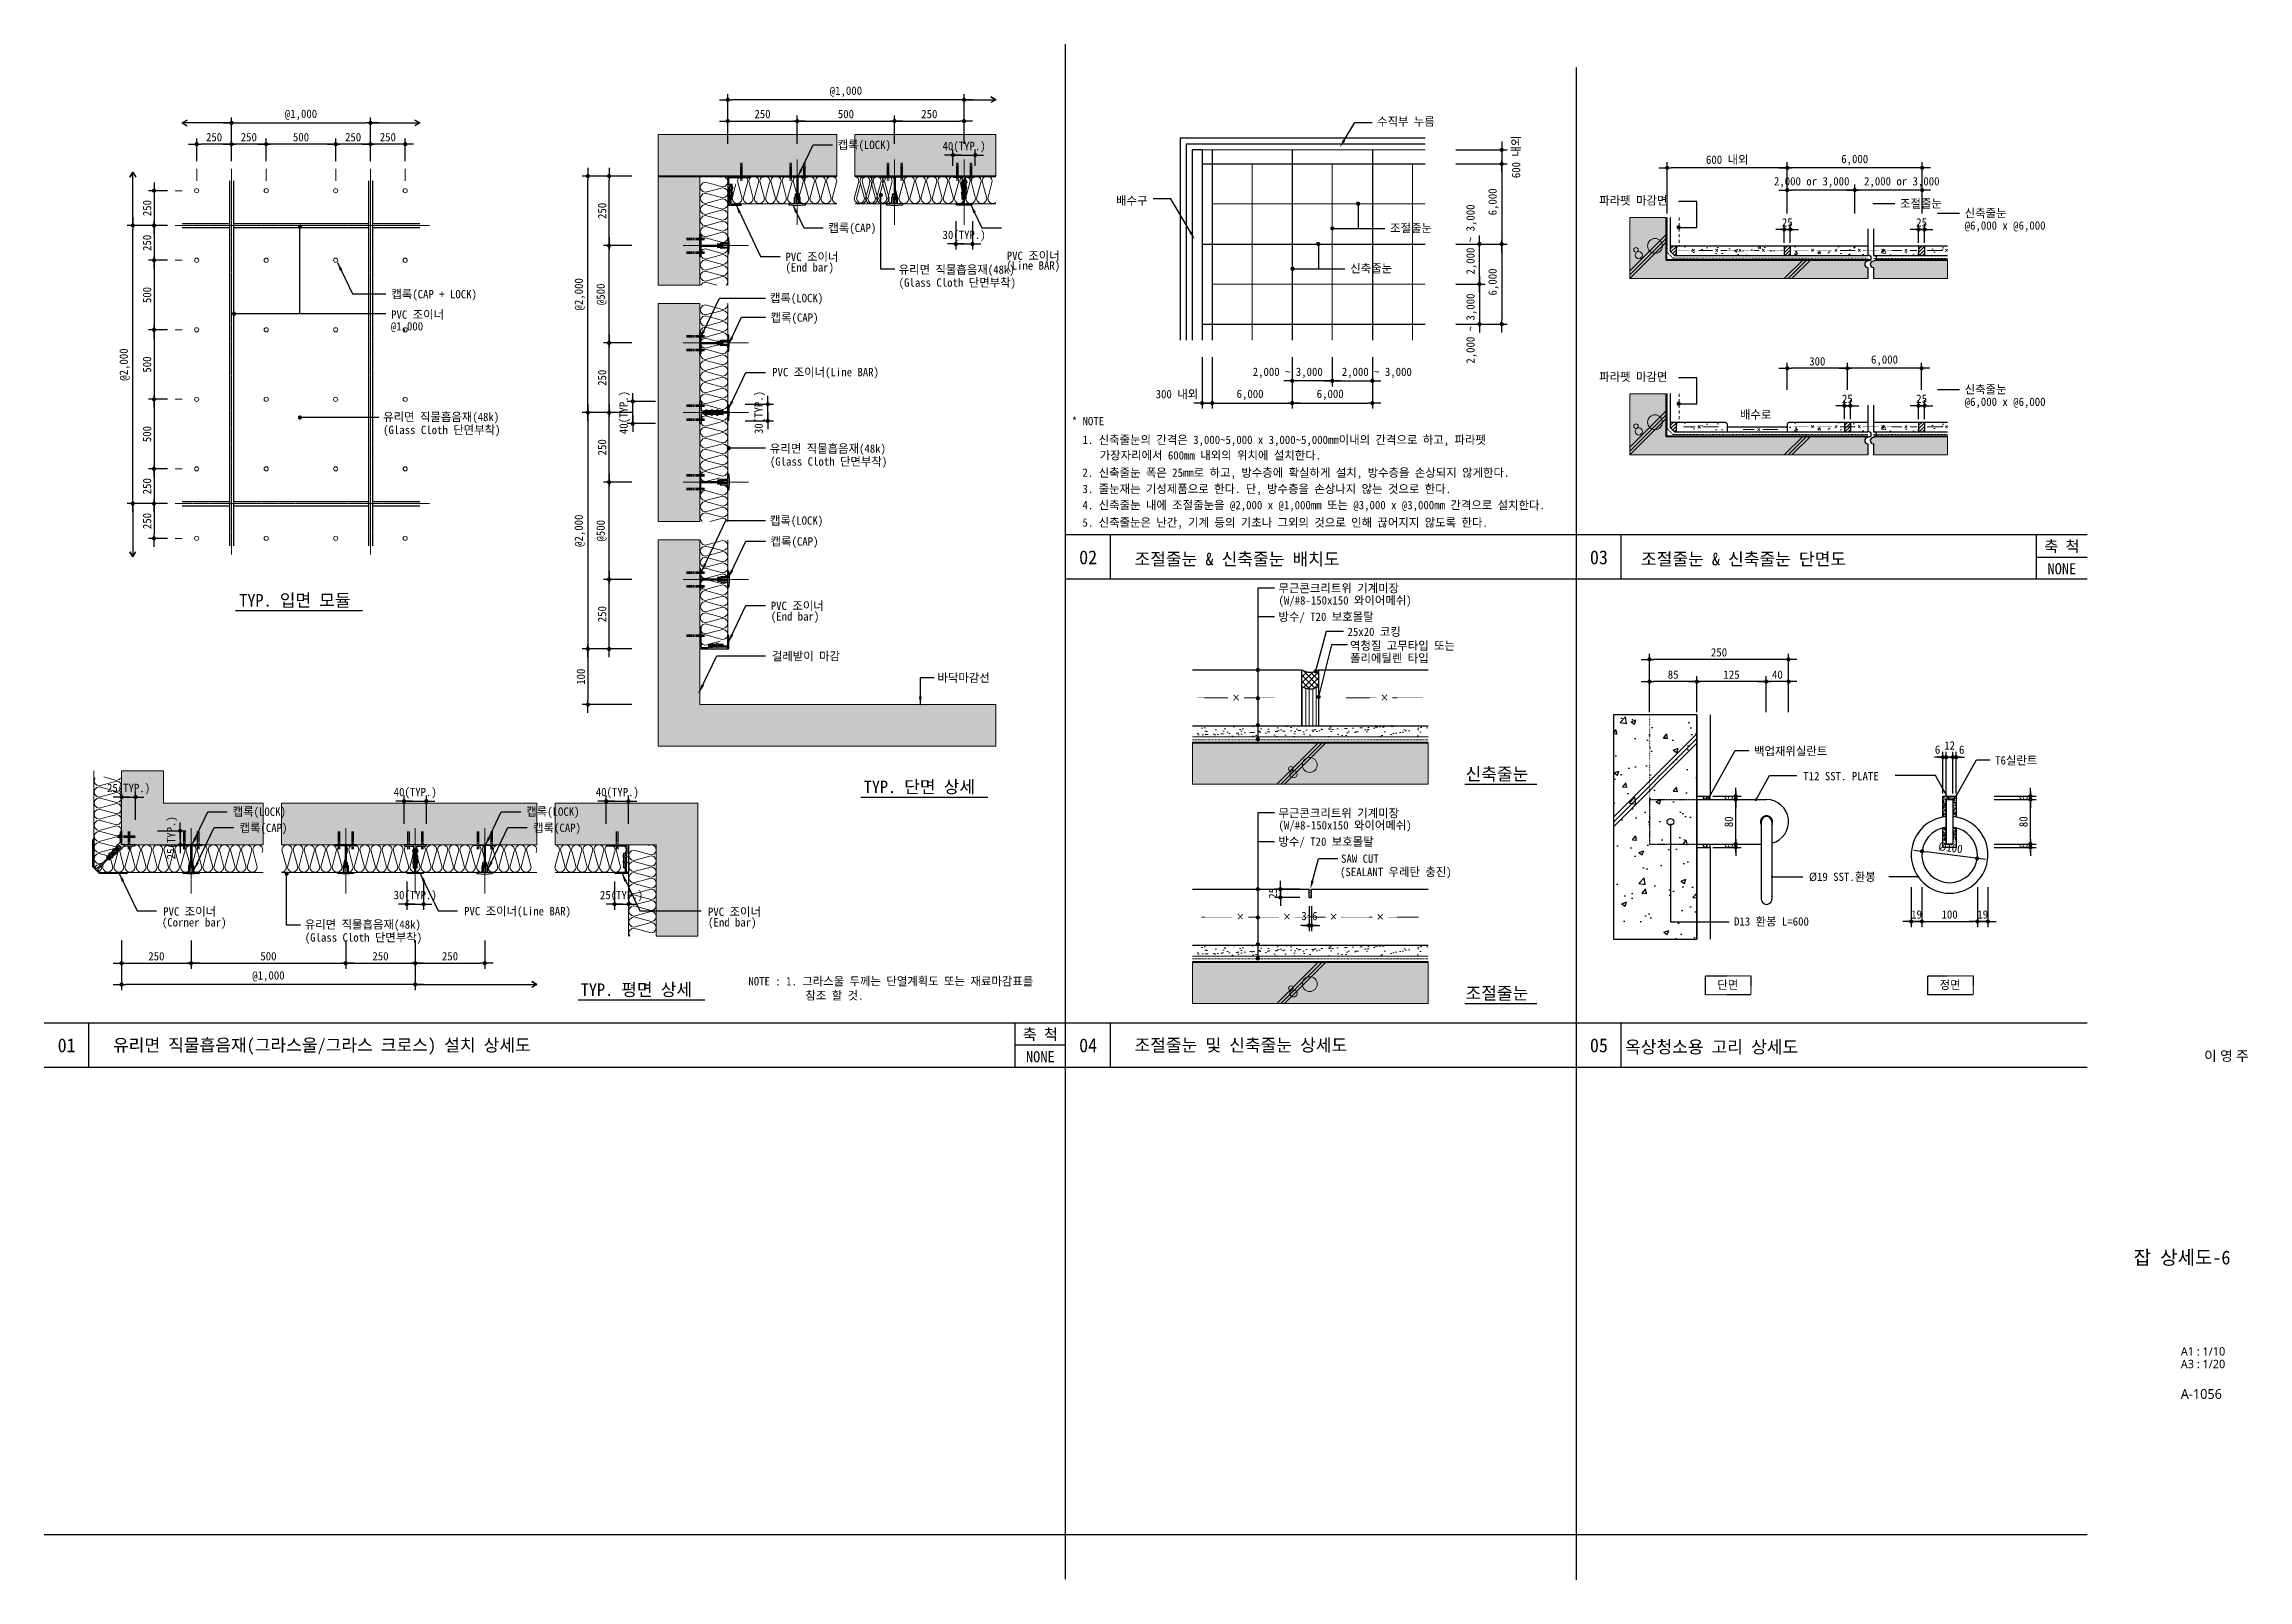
# Model space of a CAD drawing. Header units: millimetres. Extents: x 209 to 75467, y 6568 to 12199.
# Drawn here: x 42209 to 50135, y 6677 to 12199 of the extents above; entities that cross this region are included whole.
import ezdxf
from ezdxf.enums import TextEntityAlignment as Align

# ---------------------------------------------------------------- set-up
doc = ezdxf.new("R2010")
doc.units = ezdxf.units.MM
doc.header["$MEASUREMENT"] = 0
for name, pattern in [('CEN', [62, 60, -1, 0, -1]), ('DOT2', [3.175, 0, -3.175]), ('HID', [2, 1.1, -0.9]), ('Hidden-1-0.8', [1.8, 1, -0.8]), ('HIDDEN2', [0.1875, 0.125, -0.0625])]:
    doc.linetypes.add(name, pattern=pattern)
doc.layers.get('0').update_dxf_attribs({"linetype": 'CONTINUOUS'})
for name, color, linetype, lineweight in [('A-AREA-LIN3', 8, 'CONTINUOUS', 18), ('A-BORD-TEXT', 3, 'CONTINUOUS', 25), ('A-CNTL', 1, 'CEN', 15), ('A-CONC-LIN1', 2, 'CONTINUOUS', 40), ('A-CONC-LIN2', 7, 'CONTINUOUS', 25), ('A-CUTL', 7, 'CONTINUOUS', 25), ('A-DIMS', 7, 'CONTINUOUS', 25), ('A-ELEV-LIN2', 7, 'CONTINUOUS', 25), ('A-ELEV-LIN3', 8, 'CONTINUOUS', 18), ('A-MKXS-LEAD', 7, 'CONTINUOUS', 25), ('A-MKXS-TEXT1', 3, 'CONTINUOUS', 25), ('A-MKXX-SYMB', 7, 'CONTINUOUS', 25), ('A-RFXK-PATT', 105, 'CONTINUOUS', 15), ('A-RFXS-GUTT', 7, 'CONTINUOUS', 25), ('A-SECT-MESH', 8, 'HID', 18), ('A-XXXX-FIN2', 6, 'CONTINUOUS', 20), ('A-XXXX-HATC', 8, 'CONTINUOUS', 18), ('A-XXXX-SYMB', 7, 'CONTINUOUS', 25), ('A-XXXX-TABL', 7, 'CONTINUOUS', 25), ('A-XXXX-TXT1', 3, 'CONTINUOUS', 25), ('A-XXXX-WAT1', 9, 'HID', 20)]:
    doc.layers.add(name, color=color, linetype=linetype, lineweight=lineweight)
doc.layers.add('A-XXXX-NPLT', color=144, linetype='CONTINUOUS', lineweight=0, plot=False)
for name, color, linetype in [('A-XXXX-SOLD', 252, 'CONTINUOUS'), ('ADD-CEN-DOT', 171, 'DOT2'), ('CA-ANNO-TEXT', 3, 'CONTINUOUS'), ('CMT-CYN', 4, 'CONTINUOUS'), ('COL', 2, 'CONTINUOUS'), ('DIM', 7, 'CONTINUOUS'), ('ELE', 4, 'CONTINUOUS'), ('ETC1', 7, 'CONTINUOUS'), ('ETC2', 4, 'CONTINUOUS'), ('ETC3', 8, 'CONTINUOUS'), ('HAT', 8, 'CONTINUOUS'), ('HAT-008', 8, 'CONTINUOUS'), ('SOL-4', 4, 'CONTINUOUS')]:
    doc.layers.add(name, color=color, linetype=linetype)
doc.layers.add('ADD-DEF-250', color=250, linetype='CONTINUOUS', plot=False)
doc.styles.add('HY울릉도L', font='H2GTRE.TTF')
doc.styles.add('돋움', font='')
doc.styles.add('돋움체', font='')
doc.styles.add('맑은고딕', font='')
doc.styles.add('표준돋움', font='')
doc.styles.get('돋움').set_extended_font_data('DotumChe')
doc.styles.get('돋움체').set_extended_font_data('DotumChe')
doc.styles.get('맑은고딕').set_extended_font_data('Malgun Gothic')
doc.styles.get('표준돋움').set_extended_font_data('Standard Dotum')
doc.dimstyles.new('CDIM', dxfattribs={"dimtxt": 3, "dimasz": 1.5, "dimexe": 2, "dimexo": 1, "dimgap": 1, "dimtad": 1, "dimdec": 0, "dimrnd": 0.5, "dimzin": 0, "dimdsep": 32, "dimlunit": 6, "dimtxsty": 'HY울릉도L', "dimblk1": '_CIDOT', "dimblk2": '_CIDOT', "dimsah": 1, "dimcen": 5.5, "dimclrd": 2, "dimclre": 2, "dimclrt": 7, "dimadec": 0, "dimazin": 0, "dimtfac": 1, "dimtdec": 0, "dimtix": 1, "dimtmove": 2, "dimatfit": 1, "dimldrblk": '_CIDOT', "dimfxl": 1, "dimtolj": 1, "dimtzin": 0, "dimlwd": -1, "dimarcsym": 0})
doc.dimstyles.new('UNP-005', dxfattribs={"dimscale": 5, "dimtxt": 3, "dimasz": 1.5, "dimexe": 2, "dimexo": 2, "dimgap": 1.2, "dimtad": 1, "dimdec": 0, "dimzin": 9, "dimdsep": 46, "dimlunit": 6, "dimtxsty": '돋움', "dimblk": 'DOT', "dimcen": 0, "dimclrd": 256, "dimclre": 256, "dimclrt": 3, "dimadec": 0, "dimazin": 0, "dimtm": 1e-09, "dimtfac": 1, "dimtdec": 0, "dimtix": 1, "dimtmove": 2, "dimatfit": 3, "dimldrblk": 'DOT', "dimfxl": 1.25, "dimtolj": 1, "dimtzin": 0, "dimlwd": -1, "dimlwe": -1, "dimarcsym": 0})
pattern_1 = [(45, (14825.002, 13345.363), (-6.1871843, 6.1871843), [])]

msp = doc.modelspace()

# ---------------------------------------------------------------- texts
at = {"layer": 'A-BORD-TEXT', "style": '맑은고딕'}
for s, height, p in [('이 영 주', 36, (49977.5, 8543.1)), ('A1 : 1/10', 30, (49893.5, 7483.5)), ('A3 : 1/20', 30, (49893.5, 7438.1)), ('A-1056', 35, (49893.2, 7327.8))]:
    msp.add_text(s, height=height, dxfattribs=at).set_placement(p)
at = {"layer": 'A-BORD-TEXT', "style": '돋움체'}
msp.add_text('잡 상세도-6', height=50, dxfattribs=at).set_placement((49897.8, 7836), align=Align.MIDDLE_CENTER)
at = {"layer": 'A-MKXS-TEXT1', "style": '돋움체'}
for s, height, p in [('수직부 누름', 30, (47003.1, 11905.3)), ('배수구', 30, (46064.1, 11620.9)), ('파라펫 마감면', 30, (47801.9, 11621.4)), ('조절줄눈', 30, (48883.6, 11610.3)), ('신축줄눈', 30, (49116.2, 11575.9)), ('조절줄눈', 30, (47049.7, 11522.1)), ('@6,000 x @6,000', 30, (49116.2, 11531.6)), ('유리면 직물흡음재(48k)', 30, (45282.4, 11373)), ('(Glass Cloth 단면부착)', 30, (45282.4, 11326.4)), ('신축줄눈', 30, (46906.5, 11377.2)), ('파라펫 마감면', 30, (47801.9, 10987.5)), ('신축줄눈', 30, (49116.2, 10942.1)), ('유리면 직물흡음재(48k)', 30, (43428.4, 10843.2)), ('* NOTE', 30, (45904.9, 10828)), ('배수로', 30, (48308, 10851.7)), ('@6,000 x @6,000', 30, (49116.2, 10897.8)), ('(Glass Cloth 단면부착)', 30, (43428.4, 10796.6)), ('1. 신축줄눈의 간격은 3,000~5,000 x 3,000~5,000mm이내의 간격으로 하고, 파라펫', 30, (45943.5, 10761)), ('유리면 직물흡음재(48k)', 30, (44819.3, 10729.5)), ('(Glass Cloth 단면부착)', 30, (44819.3, 10683)), ('가장자리에서 600mm 내외의 위치에 설치한다.', 30, (46005.4, 10705.2)), ('2. 신축줄눈 폭은 25mm로 하고, 방수층에 확실하게 설치, 방수층을 손상되지 않게한다.', 30, (45943.3, 10642.9)), ('4. 신축줄눈 내에 조절줄눈을 @2,000 x @1,000mm 또는 @3,000 x @3,000mm 간격으로 설치한다.', 30, (45943.5, 10526.3)), ('3. 줄눈재는 기성제품으로 한다. 단, 방수층을 손상나지 않는 것으로 한다. ', 30, (45943.5, 10584.4)), ('5. 신축줄눈은 난간, 기계 등의 기초나 그외의 것으로 인해 끊어지지 않도록 한다.', 30, (45943.5, 10463.6)), ('조절줄눈 & 신축줄눈 배치도', 45, (46130.7, 10324.7)), ('조절줄눈 & 신축줄눈 단면도', 45, (47952, 10324.7)), ('무근콘크리트위 기계미장', 30, (46648.4, 10227.1)), ('방수/ T20 보호몰탈', 30, (46648.4, 10124.8)), ('(W/#8-150x150 와이어메쉬)', 30, (46648.4, 10183.6)), ('25x20 코킹', 30, (46896.6, 10070.6)), ('폴리에틸렌 타입', 30, (46905.5, 9976)), ('역청질 고무타입 또는', 30, (46905.5, 10020.8)), ('바닥마감선', 30, (45422, 9905.5)), ('백업재위실란트', 30, (48358.5, 9641.6)), ('T6실란트', 30, (49225.7, 9608.5)), ('T12 SST. PLATE', 30, (48535.7, 9551.8)), ('무근콘크리트위 기계미장', 30, (46648.4, 9418.6)), ('(W/#8-150x150 와이어메쉬)', 30, (46648.4, 9375.1)), ('방수/ T20 보호몰탈', 30, (46648.4, 9316.3)), ('SAW CUT', 30, (46873.4, 9255.1)), ('(SEALANT 우레탄 충진)', 30, (46869.8, 9207.2)), ('Ø19 SST.환봉', 30, (48556.3, 9189.8)), ('유리면 직물흡음재(48k)', 30, (43146.6, 9018.4)), ('D13 환봉 L=600', 30, (48286.7, 9029.3)), ('(Glass Cloth 단면부착)', 30, (43146.6, 8971.8)), ('NOTE : 1. 그라스울 두께는 단열계획도 또는 재료마감표를', 30, (44742, 8814.3)), ('단면', 30, (48226.6, 8801.2)), ('정면', 30, (49026.2, 8801.2)), ('참조 할 것.', 30, (44947.1, 8763.1)), ('유리면 직물흡음재(그라스울/그라스 크로스) 설치 상세도', 45, (42456.9, 8577.2)), ('조절줄눈 및 신축줄눈 상세도', 45, (46130.7, 8577.2))]:
    msp.add_text(s, height=height, dxfattribs=at).set_placement(p)
for s, p in [('캡록(LOCK)', (45158.6, 11834.9)), ('캡록(CAP)', (45115.6, 11536.3)), ('PVC 조이너', (44970.5, 11434.6)), ('(End bar)', (44962.6, 11393.7)), ('PVC 조이너', (45766.3, 11438.4)), ('(Line BAR)', (45766.3, 11400.4)), ('캡록(CAP + LOCK)', (43611.8, 11298.1)), ('캡록(LOCK)', (44915.3, 11284)), ('@1,000', (43514.1, 11180.5)), ('PVC 조이너', (43552.3, 11226.8)), ('캡록(CAP)', (44907.9, 11213.8)), ('PVC 조이너(Line BAR)', (45019.5, 11017.7)), ('캡록(LOCK)', (44915.3, 10484)), ('캡록(CAP)', (44907.9, 10408.8)), ('PVC 조이너', (44917.7, 10179.8)), ('(End bar)', (44909.8, 10138.9)), ('걸레받이 마감', (44948.9, 9998.7)), ('캡록(LOCK)', (42983.1, 9437.4)), ('캡록(LOCK)', (44038.9, 9437.4)), ('캡록(CAP)', (42998.1, 9379.2)), ('캡록(CAP)', (44053.9, 9379.2)), ('(Corner bar)', (42749, 9038.8)), ('PVC 조이너', (42732.5, 9080.8)), ('PVC 조이너(Line BAR)', (43911.7, 9079.7)), ('PVC 조이너', (44691.8, 9079.7)), ('(End bar)', (44684, 9038.8))]:
    msp.add_text(s, height=30, dxfattribs=at).set_placement(p, align=Align.MIDDLE)
for s, p in [('축 척', (49465.7, 10372.8)), ('NONE', (49465.7, 10292.4)), ('축 척', (45791.9, 8618.3)), ('NONE', (45791.9, 8537.9))]:
    msp.add_text(s, height=40, dxfattribs=at).set_placement(p, align=Align.CENTER)
msp.add_text('옥상청소용 고리 상세도', height=45, dxfattribs=at).set_placement((47894.6, 8593), align=Align.MIDDLE_LEFT)
at = {"layer": 'A-XXXX-TXT1', "style": '돋움체'}
for s, p in [('TYP. 입면 모듈', (42911.1, 10176.4)), ('신축줄눈', (47321.1, 9552)), ('TYP. 단면 상세', (45156.9, 9506)), ('TYP. 평면 상세', (44139.2, 8776.6)), ('조절줄눈', (47321.1, 8763.8))]:
    msp.add_text(s, height=45, dxfattribs=at).set_placement(p)
at = {"layer": 'CA-ANNO-TEXT', "style": '돋움체'}
for s, p in [('02', (45931.6, 10328.6)), ('03', (47768.5, 10328.6)), ('01', (42257.9, 8574)), ('04', (45931.6, 8574)), ('05', (47768.5, 8574))]:
    msp.add_text(s, height=50, dxfattribs=at).set_placement(p)

# ---------------------------------------------------------------- blocks, each defined once
blk = doc.blocks.new('_CIDOT')
at = {"color": 0, "linetype": 'ByBlock'}
blk.add_line((2, 0), (-1, 0), dxfattribs=at)
at = {"color": 0, "linetype": 'ByBlock', "const_width": 0.5}
blk.add_lwpolyline([(-0.25, 0, 1), (0.25, 0, 1)], format="xyb", close=True, dxfattribs=at)
blk = doc.blocks.new('*D164')
at = {"layer": 'A-DIMS', "lineweight": -2, "transparency": 16777216}
for p, q in [((44322.7, 11724.1), (44144.6, 11724.1)), ((44322.7, 10874.1), (44144.6, 10874.1))]:
    blk.add_line(p, q, dxfattribs=at)
at = {"layer": 'A-DIMS', "transparency": 16777216}
blk.add_line((44164.6, 10889.1), (44164.6, 11709.1), dxfattribs=at)
at = {"layer": 'A-DIMS', "transparency": 16777216, "xscale": 15, "yscale": 15, "zscale": 15}
for p, rotation in [((44164.6, 11724.1), 90), ((44164.6, 10874.1), 270)]:
    blk.add_blockref('_CIDOT', p, dxfattribs=dict(at, rotation=rotation))
at = {"layer": 'A-DIMS', "color": 3, "transparency": 16777216, "insert": (44135.7, 11299.1), "char_height": 30, "attachment_point": 5, "rotation": 90, "style": '돋움체'}
blk.add_mtext('\\A1;@2,000', dxfattribs=at)
blk = doc.blocks.new('*D165')
at = {"layer": 'A-DIMS', "lineweight": -2, "transparency": 16777216}
for p, q in [((44322.7, 11124.1), (44221, 11124.1)), ((44322.7, 10874.1), (44221, 10874.1))]:
    blk.add_line(p, q, dxfattribs=at)
at = {"layer": 'A-DIMS', "transparency": 16777216}
blk.add_line((44241, 10889.1), (44241, 11109.1), dxfattribs=at)
at = {"layer": 'A-DIMS', "transparency": 16777216, "xscale": 15, "yscale": 15, "zscale": 15}
for p, rotation in [((44241, 11124.1), 90), ((44241, 10874.1), 270)]:
    blk.add_blockref('_CIDOT', p, dxfattribs=dict(at, rotation=rotation))
at = {"layer": 'A-DIMS', "color": 3, "transparency": 16777216, "insert": (44216, 10999.1), "char_height": 30, "attachment_point": 5, "rotation": 90, "style": '돋움체'}
blk.add_mtext('\\A1;250', dxfattribs=at)
blk = doc.blocks.new('*D166')
at = {"layer": 'A-DIMS', "lineweight": -2, "transparency": 16777216}
for p, q in [((44322.7, 10874.1), (44221, 10874.1)), ((44322.7, 10624.1), (44221, 10624.1))]:
    blk.add_line(p, q, dxfattribs=at)
at = {"layer": 'A-DIMS', "transparency": 16777216}
blk.add_line((44241, 10639.1), (44241, 10859.1), dxfattribs=at)
at = {"layer": 'A-DIMS', "transparency": 16777216, "xscale": 15, "yscale": 15, "zscale": 15}
for p, rotation in [((44241, 10874.1), 90), ((44241, 10624.1), 270)]:
    blk.add_blockref('_CIDOT', p, dxfattribs=dict(at, rotation=rotation))
at = {"layer": 'A-DIMS', "color": 3, "transparency": 16777216, "insert": (44216, 10749.1), "char_height": 30, "attachment_point": 5, "rotation": 90, "style": '돋움체'}
blk.add_mtext('\\A1;250', dxfattribs=at)
blk = doc.blocks.new('*D167')
at = {"layer": 'A-DIMS', "lineweight": -2, "transparency": 16777216}
for p, q in [((42652.6, 11171.6), (42584.5, 11171.6)), ((42652.6, 10921.6), (42584.5, 10921.6))]:
    blk.add_line(p, q, dxfattribs=at)
at = {"layer": 'A-DIMS', "transparency": 16777216}
blk.add_line((42604.5, 11156.6), (42604.5, 10936.6), dxfattribs=at)
at = {"layer": 'A-DIMS', "transparency": 16777216, "xscale": 15, "yscale": 15, "zscale": 15}
for p, rotation in [((42604.5, 11171.6), 90), ((42604.5, 10921.6), 270)]:
    blk.add_blockref('_CIDOT', p, dxfattribs=dict(at, rotation=rotation))
at = {"layer": 'A-DIMS', "color": 3, "transparency": 16777216, "insert": (42579.5, 11046.6), "char_height": 30, "attachment_point": 5, "rotation": 90, "style": '돋움체'}
blk.add_mtext('\\A1;500', dxfattribs=at)
blk = doc.blocks.new('*D168')
at = {"layer": 'A-DIMS', "lineweight": -2, "transparency": 16777216}
for p, q in [((44667.7, 11840.5), (44667.7, 12018.6)), ((45517.7, 11840.5), (45517.7, 12018.6))]:
    blk.add_line(p, q, dxfattribs=at)
at = {"layer": 'A-DIMS', "transparency": 16777216}
blk.add_line((45502.7, 11998.6), (44682.7, 11998.6), dxfattribs=at)
at = {"layer": 'A-DIMS', "transparency": 16777216, "xscale": 15, "yscale": 15, "zscale": 15, "rotation": 180}
blk.add_blockref('_CIDOT', (44667.7, 11998.6), dxfattribs=at)
at = {"layer": 'A-DIMS', "transparency": 16777216, "xscale": 15, "yscale": 15, "zscale": 15}
blk.add_blockref('_CIDOT', (45517.7, 11998.6), dxfattribs=at)
at = {"layer": 'A-DIMS', "color": 3, "transparency": 16777216, "insert": (45092.7, 12027.4), "char_height": 30, "attachment_point": 5, "style": '돋움체'}
blk.add_mtext('\\A1;@1,000', dxfattribs=at)
blk = doc.blocks.new('*D169')
at = {"layer": 'A-DIMS', "lineweight": -2, "transparency": 16777216}
for p, q in [((44917.7, 11840.5), (44917.7, 11942.1)), ((45267.7, 11840.5), (45267.7, 11942.1))]:
    blk.add_line(p, q, dxfattribs=at)
at = {"layer": 'A-DIMS', "transparency": 16777216}
blk.add_line((44932.7, 11922.1), (45252.7, 11922.1), dxfattribs=at)
at = {"layer": 'A-DIMS', "transparency": 16777216, "xscale": 15, "yscale": 15, "zscale": 15, "rotation": 180}
blk.add_blockref('_CIDOT', (44917.7, 11922.1), dxfattribs=at)
at = {"layer": 'A-DIMS', "transparency": 16777216, "xscale": 15, "yscale": 15, "zscale": 15}
blk.add_blockref('_CIDOT', (45267.7, 11922.1), dxfattribs=at)
at = {"layer": 'A-DIMS', "color": 3, "transparency": 16777216, "insert": (45092.7, 11947.1), "char_height": 30, "attachment_point": 5, "style": '돋움체'}
blk.add_mtext('\\A1;500', dxfattribs=at)
blk = doc.blocks.new('*D170')
at = {"layer": 'A-DIMS', "lineweight": -2, "transparency": 16777216}
for p, q in [((45267.7, 11840.5), (45267.7, 11942.1)), ((45517.7, 11840.5), (45517.7, 11942.1))]:
    blk.add_line(p, q, dxfattribs=at)
at = {"layer": 'A-DIMS', "transparency": 16777216}
blk.add_line((45282.7, 11922.1), (45502.7, 11922.1), dxfattribs=at)
at = {"layer": 'A-DIMS', "transparency": 16777216, "xscale": 15, "yscale": 15, "zscale": 15, "rotation": 180}
blk.add_blockref('_CIDOT', (45267.7, 11922.1), dxfattribs=at)
at = {"layer": 'A-DIMS', "transparency": 16777216, "xscale": 15, "yscale": 15, "zscale": 15}
blk.add_blockref('_CIDOT', (45517.7, 11922.1), dxfattribs=at)
at = {"layer": 'A-DIMS', "color": 3, "transparency": 16777216, "insert": (45392.7, 11947.1), "char_height": 30, "attachment_point": 5, "style": '돋움체'}
blk.add_mtext('\\A1;250', dxfattribs=at)
blk = doc.blocks.new('*D171')
at = {"layer": 'A-DIMS', "lineweight": -2, "transparency": 16777216}
for p, q in [((44667.7, 11840.5), (44667.7, 11942.1)), ((44917.7, 11840.5), (44917.7, 11942.1))]:
    blk.add_line(p, q, dxfattribs=at)
at = {"layer": 'A-DIMS', "transparency": 16777216}
blk.add_line((44682.7, 11922.1), (44902.7, 11922.1), dxfattribs=at)
at = {"layer": 'A-DIMS', "transparency": 16777216, "xscale": 15, "yscale": 15, "zscale": 15, "rotation": 180}
blk.add_blockref('_CIDOT', (44667.7, 11922.1), dxfattribs=at)
at = {"layer": 'A-DIMS', "transparency": 16777216, "xscale": 15, "yscale": 15, "zscale": 15}
blk.add_blockref('_CIDOT', (44917.7, 11922.1), dxfattribs=at)
at = {"layer": 'A-DIMS', "color": 3, "transparency": 16777216, "insert": (44792.7, 11947.1), "char_height": 30, "attachment_point": 5, "style": '돋움체'}
blk.add_mtext('\\A1;250', dxfattribs=at)
blk = doc.blocks.new('*D172')
at = {"layer": 'A-DIMS', "lineweight": -2, "transparency": 16777216}
for p, q in [((44322.7, 10024.1), (44144.6, 10024.1)), ((44322.7, 9824.1), (44144.6, 9824.1))]:
    blk.add_line(p, q, dxfattribs=at)
at = {"layer": 'A-DIMS', "transparency": 16777216}
blk.add_line((44164.6, 10009.1), (44164.6, 9839.1), dxfattribs=at)
at = {"layer": 'A-DIMS', "transparency": 16777216, "xscale": 15, "yscale": 15, "zscale": 15}
for p, rotation in [((44164.6, 10024.1), 90), ((44164.6, 9824.1), 270)]:
    blk.add_blockref('_CIDOT', p, dxfattribs=dict(at, rotation=rotation))
at = {"layer": 'A-DIMS', "color": 3, "transparency": 16777216, "insert": (44139.6, 9924.1), "char_height": 30, "attachment_point": 5, "rotation": 90, "style": '돋움체'}
blk.add_mtext('\\A1;100', dxfattribs=at)
blk = doc.blocks.new('*D173')
at = {"layer": 'A-DIMS', "lineweight": -2, "transparency": 16777216}
for p, q in [((44322.7, 11474.1), (44221, 11474.1)), ((44322.7, 11124.1), (44221, 11124.1))]:
    blk.add_line(p, q, dxfattribs=at)
at = {"layer": 'A-DIMS', "transparency": 16777216}
blk.add_line((44241, 11139.1), (44241, 11459.1), dxfattribs=at)
at = {"layer": 'A-DIMS', "transparency": 16777216, "xscale": 15, "yscale": 15, "zscale": 15}
for p, rotation in [((44241, 11474.1), 90), ((44241, 11124.1), 270)]:
    blk.add_blockref('_CIDOT', p, dxfattribs=dict(at, rotation=rotation))
at = {"layer": 'A-DIMS', "color": 3, "transparency": 16777216, "insert": (44213.8, 11299.1), "char_height": 30, "attachment_point": 5, "rotation": 90, "style": '돋움체'}
blk.add_mtext('\\A1;@500', dxfattribs=at)
blk = doc.blocks.new('*D174')
at = {"layer": 'A-DIMS', "lineweight": -2, "transparency": 16777216}
for p, q in [((44322.7, 11724.1), (44221, 11724.1)), ((44322.7, 11474.1), (44221, 11474.1))]:
    blk.add_line(p, q, dxfattribs=at)
at = {"layer": 'A-DIMS', "transparency": 16777216}
blk.add_line((44241, 11489.1), (44241, 11709.1), dxfattribs=at)
at = {"layer": 'A-DIMS', "transparency": 16777216, "xscale": 15, "yscale": 15, "zscale": 15}
for p, rotation in [((44241, 11724.1), 90), ((44241, 11474.1), 270)]:
    blk.add_blockref('_CIDOT', p, dxfattribs=dict(at, rotation=rotation))
at = {"layer": 'A-DIMS', "color": 3, "transparency": 16777216, "insert": (44216, 11599.1), "char_height": 30, "attachment_point": 5, "rotation": 90, "style": '돋움체'}
blk.add_mtext('\\A1;250', dxfattribs=at)
blk = doc.blocks.new('*D175')
at = {"layer": 'A-DIMS', "lineweight": -2, "transparency": 16777216}
for p, q in [((44322.7, 10874.1), (44144.6, 10874.1)), ((44322.7, 10024.1), (44144.6, 10024.1))]:
    blk.add_line(p, q, dxfattribs=at)
at = {"layer": 'A-DIMS', "transparency": 16777216}
blk.add_line((44164.6, 10859.1), (44164.6, 10039.1), dxfattribs=at)
at = {"layer": 'A-DIMS', "transparency": 16777216, "xscale": 15, "yscale": 15, "zscale": 15}
for p, rotation in [((44164.6, 10874.1), 90), ((44164.6, 10024.1), 270)]:
    blk.add_blockref('_CIDOT', p, dxfattribs=dict(at, rotation=rotation))
at = {"layer": 'A-DIMS', "color": 3, "transparency": 16777216, "insert": (44135.7, 10449.1), "char_height": 30, "attachment_point": 5, "rotation": 90, "style": '돋움체'}
blk.add_mtext('\\A1;@2,000', dxfattribs=at)
blk = doc.blocks.new('*D176')
at = {"layer": 'A-DIMS', "lineweight": -2, "transparency": 16777216}
for p, q in [((44322.7, 10624.1), (44221, 10624.1)), ((44322.7, 10274.1), (44221, 10274.1))]:
    blk.add_line(p, q, dxfattribs=at)
at = {"layer": 'A-DIMS', "transparency": 16777216}
blk.add_line((44241, 10289.1), (44241, 10609.1), dxfattribs=at)
at = {"layer": 'A-DIMS', "transparency": 16777216, "xscale": 15, "yscale": 15, "zscale": 15}
for p, rotation in [((44241, 10624.1), 90), ((44241, 10274.1), 270)]:
    blk.add_blockref('_CIDOT', p, dxfattribs=dict(at, rotation=rotation))
at = {"layer": 'A-DIMS', "color": 3, "transparency": 16777216, "insert": (44213.8, 10449.1), "char_height": 30, "attachment_point": 5, "rotation": 90, "style": '돋움체'}
blk.add_mtext('\\A1;@500', dxfattribs=at)
blk = doc.blocks.new('*D177')
at = {"layer": 'A-DIMS', "lineweight": -2, "transparency": 16777216}
for p, q in [((44322.7, 10274.1), (44221, 10274.1)), ((44322.7, 10024.1), (44221, 10024.1))]:
    blk.add_line(p, q, dxfattribs=at)
at = {"layer": 'A-DIMS', "transparency": 16777216}
blk.add_line((44241, 10039.1), (44241, 10259.1), dxfattribs=at)
at = {"layer": 'A-DIMS', "transparency": 16777216, "xscale": 15, "yscale": 15, "zscale": 15}
for p, rotation in [((44241, 10274.1), 90), ((44241, 10024.1), 270)]:
    blk.add_blockref('_CIDOT', p, dxfattribs=dict(at, rotation=rotation))
at = {"layer": 'A-DIMS', "color": 3, "transparency": 16777216, "insert": (44216, 10149.1), "char_height": 30, "attachment_point": 5, "rotation": 90, "style": '돋움체'}
blk.add_mtext('\\A1;250', dxfattribs=at)
blk = doc.blocks.new('*D178')
at = {"layer": 'A-DIMS', "lineweight": -2, "transparency": 16777216}
for p, q in [((45487.7, 11561.7), (45487.7, 11460.1)), ((45547.7, 11561.7), (45547.7, 11460.1))]:
    blk.add_line(p, q, dxfattribs=at)
at = {"layer": 'A-DIMS', "transparency": 16777216}
for p, q in [((45472.7, 11480.1), (45457.7, 11480.1)), ((45487.7, 11480.1), (45547.7, 11480.1)), ((45562.7, 11480.1), (45577.7, 11480.1))]:
    blk.add_line(p, q, dxfattribs=at)
at = {"layer": 'A-DIMS', "transparency": 16777216, "xscale": 15, "yscale": 15, "zscale": 15}
blk.add_blockref('_CIDOT', (45487.7, 11480.1), dxfattribs=at)
at = {"layer": 'A-DIMS', "transparency": 16777216, "xscale": 15, "yscale": 15, "zscale": 15, "rotation": 180}
blk.add_blockref('_CIDOT', (45547.7, 11480.1), dxfattribs=at)
at = {"layer": 'A-DIMS', "color": 3, "transparency": 16777216, "insert": (45517.7, 11508.9), "char_height": 30, "attachment_point": 5, "style": '돋움체'}
blk.add_mtext('\\A1;30(TYP.)', dxfattribs=at)
blk = doc.blocks.new('*D179')
at = {"layer": 'A-DIMS', "lineweight": -2, "transparency": 16777216}
for p, q in [((45477.7, 11760.7), (45477.7, 11819.6)), ((45557.7, 11760.7), (45557.7, 11819.6))]:
    blk.add_line(p, q, dxfattribs=at)
at = {"layer": 'A-DIMS', "transparency": 16777216}
for p, q in [((45462.7, 11799.6), (45447.7, 11799.6)), ((45477.7, 11799.6), (45557.7, 11799.6)), ((45572.7, 11799.6), (45587.7, 11799.6))]:
    blk.add_line(p, q, dxfattribs=at)
at = {"layer": 'A-DIMS', "transparency": 16777216, "xscale": 15, "yscale": 15, "zscale": 15}
blk.add_blockref('_CIDOT', (45477.7, 11799.6), dxfattribs=at)
at = {"layer": 'A-DIMS', "transparency": 16777216, "xscale": 15, "yscale": 15, "zscale": 15, "rotation": 180}
blk.add_blockref('_CIDOT', (45557.7, 11799.6), dxfattribs=at)
at = {"layer": 'A-DIMS', "color": 3, "transparency": 16777216, "insert": (45517.7, 11828.4), "char_height": 30, "attachment_point": 5, "style": '돋움체'}
blk.add_mtext('\\A1;40(TYP.)', dxfattribs=at)
blk = doc.blocks.new('*D180')
at = {"layer": 'A-DIMS', "lineweight": -2, "transparency": 16777216}
for p, q in [((44730.1, 10904.1), (44831.7, 10904.1)), ((44730.1, 10844.1), (44831.7, 10844.1))]:
    blk.add_line(p, q, dxfattribs=at)
at = {"layer": 'A-DIMS', "transparency": 16777216}
for p, q in [((44811.7, 10919.1), (44811.7, 10934.1)), ((44811.7, 10844.1), (44811.7, 10904.1)), ((44811.7, 10829.1), (44811.7, 10814.1))]:
    blk.add_line(p, q, dxfattribs=at)
at = {"layer": 'A-DIMS', "transparency": 16777216, "xscale": 15, "yscale": 15, "zscale": 15}
for p, rotation in [((44811.7, 10904.1), 270), ((44811.7, 10844.1), 90)]:
    blk.add_blockref('_CIDOT', p, dxfattribs=dict(at, rotation=rotation))
at = {"layer": 'A-DIMS', "color": 3, "transparency": 16777216, "insert": (44782.9, 10874.1), "char_height": 30, "attachment_point": 5, "rotation": 90, "style": '돋움체'}
blk.add_mtext('\\A1;30(TYP.)', dxfattribs=at)
blk = doc.blocks.new('*D181')
at = {"layer": 'A-DIMS', "transparency": 16777216}
for p, q in [((44326.2, 10929.1), (44326.2, 10944.1)), ((44326.2, 10834.1), (44326.2, 10914.1)), ((44326.2, 10819.1), (44326.2, 10804.1))]:
    blk.add_line(p, q, dxfattribs=at)
at = {"layer": 'A-DIMS', "lineweight": -2, "transparency": 16777216}
for p, q in [((44407.9, 10914.1), (44306.2, 10914.1)), ((44407.9, 10834.1), (44306.2, 10834.1))]:
    blk.add_line(p, q, dxfattribs=at)
at = {"layer": 'A-DIMS', "transparency": 16777216, "xscale": 15, "yscale": 15, "zscale": 15}
for p, rotation in [((44326.2, 10914.1), 270), ((44326.2, 10834.1), 90)]:
    blk.add_blockref('_CIDOT', p, dxfattribs=dict(at, rotation=rotation))
at = {"layer": 'A-DIMS', "color": 3, "transparency": 16777216, "insert": (44297.3, 10874.1), "char_height": 30, "attachment_point": 5, "rotation": 90, "style": '돋움체'}
blk.add_mtext('\\A1;40(TYP.)', dxfattribs=at)
blk = doc.blocks.new('*D182')
at = {"layer": 'A-DIMS', "lineweight": -2, "transparency": 16777216}
for p, q in [((42652.6, 10546.6), (42584.5, 10546.6)), ((42652.6, 10421.6), (42584.5, 10421.6))]:
    blk.add_line(p, q, dxfattribs=at)
at = {"layer": 'A-DIMS', "transparency": 16777216}
blk.add_line((42604.5, 10531.6), (42604.5, 10436.6), dxfattribs=at)
at = {"layer": 'A-DIMS', "transparency": 16777216, "xscale": 15, "yscale": 15, "zscale": 15}
for p, rotation in [((42604.5, 10546.6), 90), ((42604.5, 10421.6), 270)]:
    blk.add_blockref('_CIDOT', p, dxfattribs=dict(at, rotation=rotation))
at = {"layer": 'A-DIMS', "color": 3, "transparency": 16777216, "insert": (42579.5, 10484.1), "char_height": 30, "attachment_point": 5, "rotation": 90, "style": '돋움체'}
blk.add_mtext('\\A1;250', dxfattribs=at)
blk = doc.blocks.new('*D183')
at = {"layer": 'A-DIMS', "lineweight": -2, "transparency": 16777216}
for p, q in [((42652.6, 11671.6), (42584.5, 11671.6)), ((42652.6, 11546.6), (42584.5, 11546.6))]:
    blk.add_line(p, q, dxfattribs=at)
at = {"layer": 'A-DIMS', "transparency": 16777216}
blk.add_line((42604.5, 11656.6), (42604.5, 11561.6), dxfattribs=at)
at = {"layer": 'A-DIMS', "transparency": 16777216, "xscale": 15, "yscale": 15, "zscale": 15}
for p, rotation in [((42604.5, 11671.6), 90), ((42604.5, 11546.6), 270)]:
    blk.add_blockref('_CIDOT', p, dxfattribs=dict(at, rotation=rotation))
at = {"layer": 'A-DIMS', "color": 3, "transparency": 16777216, "insert": (42579.5, 11609.1), "char_height": 30, "attachment_point": 5, "rotation": 90, "style": '돋움체'}
blk.add_mtext('\\A1;250', dxfattribs=at)
blk = doc.blocks.new('*D184')
at = {"layer": 'A-DIMS', "lineweight": -2, "transparency": 16777216}
for p, q in [((43382.9, 11777.4), (43382.9, 11859)), ((43507.9, 11777.4), (43507.9, 11859))]:
    blk.add_line(p, q, dxfattribs=at)
at = {"layer": 'A-DIMS', "transparency": 16777216}
blk.add_line((43492.9, 11839), (43397.9, 11839), dxfattribs=at)
at = {"layer": 'A-DIMS', "transparency": 16777216, "xscale": 15, "yscale": 15, "zscale": 15, "rotation": 180}
blk.add_blockref('_CIDOT', (43382.9, 11839), dxfattribs=at)
at = {"layer": 'A-DIMS', "transparency": 16777216, "xscale": 15, "yscale": 15, "zscale": 15}
blk.add_blockref('_CIDOT', (43507.9, 11839), dxfattribs=at)
at = {"layer": 'A-DIMS', "color": 3, "transparency": 16777216, "insert": (43445.4, 11864), "char_height": 30, "attachment_point": 5, "style": '돋움체'}
blk.add_mtext('\\A1;250', dxfattribs=at)
blk = doc.blocks.new('*D185')
at = {"layer": 'A-DIMS', "lineweight": -2, "transparency": 16777216}
for p, q in [((42757.9, 11777.4), (42757.9, 11859)), ((42882.9, 11777.4), (42882.9, 11859))]:
    blk.add_line(p, q, dxfattribs=at)
at = {"layer": 'A-DIMS', "transparency": 16777216}
blk.add_line((42867.9, 11839), (42772.9, 11839), dxfattribs=at)
at = {"layer": 'A-DIMS', "transparency": 16777216, "xscale": 15, "yscale": 15, "zscale": 15, "rotation": 180}
blk.add_blockref('_CIDOT', (42757.9, 11839), dxfattribs=at)
at = {"layer": 'A-DIMS', "transparency": 16777216, "xscale": 15, "yscale": 15, "zscale": 15}
blk.add_blockref('_CIDOT', (42882.9, 11839), dxfattribs=at)
at = {"layer": 'A-DIMS', "color": 3, "transparency": 16777216, "insert": (42820.4, 11864), "char_height": 30, "attachment_point": 5, "style": '돋움체'}
blk.add_mtext('\\A1;250', dxfattribs=at)
blk = doc.blocks.new('*D186')
at = {"layer": 'A-DIMS', "lineweight": -2, "transparency": 16777216}
for p, q in [((42882.9, 11777.4), (42882.9, 11859)), ((43007.9, 11777.4), (43007.9, 11859))]:
    blk.add_line(p, q, dxfattribs=at)
at = {"layer": 'A-DIMS', "transparency": 16777216}
blk.add_line((42992.9, 11839), (42897.9, 11839), dxfattribs=at)
at = {"layer": 'A-DIMS', "transparency": 16777216, "xscale": 15, "yscale": 15, "zscale": 15, "rotation": 180}
blk.add_blockref('_CIDOT', (42882.9, 11839), dxfattribs=at)
at = {"layer": 'A-DIMS', "transparency": 16777216, "xscale": 15, "yscale": 15, "zscale": 15}
blk.add_blockref('_CIDOT', (43007.9, 11839), dxfattribs=at)
at = {"layer": 'A-DIMS', "color": 3, "transparency": 16777216, "insert": (42945.4, 11864), "char_height": 30, "attachment_point": 5, "style": '돋움체'}
blk.add_mtext('\\A1;250', dxfattribs=at)
blk = doc.blocks.new('*D187')
at = {"layer": 'A-DIMS', "lineweight": -2, "transparency": 16777216}
for p, q in [((42882.9, 11777.4), (42882.9, 11935.4)), ((43382.9, 11777.4), (43382.9, 11935.4))]:
    blk.add_line(p, q, dxfattribs=at)
at = {"layer": 'A-DIMS', "transparency": 16777216}
blk.add_line((42897.9, 11915.4), (43367.9, 11915.4), dxfattribs=at)
at = {"layer": 'A-DIMS', "transparency": 16777216, "xscale": 15, "yscale": 15, "zscale": 15, "rotation": 180}
blk.add_blockref('_CIDOT', (42882.9, 11915.4), dxfattribs=at)
at = {"layer": 'A-DIMS', "transparency": 16777216, "xscale": 15, "yscale": 15, "zscale": 15}
blk.add_blockref('_CIDOT', (43382.9, 11915.4), dxfattribs=at)
at = {"layer": 'A-DIMS', "color": 3, "transparency": 16777216, "insert": (43132.9, 11944.3), "char_height": 30, "attachment_point": 5, "style": '돋움체'}
blk.add_mtext('\\A1;@1,000', dxfattribs=at)
blk = doc.blocks.new('*D188')
at = {"layer": 'A-DIMS', "lineweight": -2, "transparency": 16777216}
for p, q in [((43007.9, 11777.4), (43007.9, 11859)), ((43257.9, 11777.4), (43257.9, 11859))]:
    blk.add_line(p, q, dxfattribs=at)
at = {"layer": 'A-DIMS', "transparency": 16777216}
blk.add_line((43242.9, 11839), (43022.9, 11839), dxfattribs=at)
at = {"layer": 'A-DIMS', "transparency": 16777216, "xscale": 15, "yscale": 15, "zscale": 15, "rotation": 180}
blk.add_blockref('_CIDOT', (43007.9, 11839), dxfattribs=at)
at = {"layer": 'A-DIMS', "transparency": 16777216, "xscale": 15, "yscale": 15, "zscale": 15}
blk.add_blockref('_CIDOT', (43257.9, 11839), dxfattribs=at)
at = {"layer": 'A-DIMS', "color": 3, "transparency": 16777216, "insert": (43132.9, 11864), "char_height": 30, "attachment_point": 5, "style": '돋움체'}
blk.add_mtext('\\A1;500', dxfattribs=at)
blk = doc.blocks.new('*D189')
at = {"layer": 'A-DIMS', "lineweight": -2, "transparency": 16777216}
for p, q in [((43257.9, 11777.4), (43257.9, 11859)), ((43382.9, 11777.4), (43382.9, 11859))]:
    blk.add_line(p, q, dxfattribs=at)
at = {"layer": 'A-DIMS', "transparency": 16777216}
blk.add_line((43367.9, 11839), (43272.9, 11839), dxfattribs=at)
at = {"layer": 'A-DIMS', "transparency": 16777216, "xscale": 15, "yscale": 15, "zscale": 15, "rotation": 180}
blk.add_blockref('_CIDOT', (43257.9, 11839), dxfattribs=at)
at = {"layer": 'A-DIMS', "transparency": 16777216, "xscale": 15, "yscale": 15, "zscale": 15}
blk.add_blockref('_CIDOT', (43382.9, 11839), dxfattribs=at)
at = {"layer": 'A-DIMS', "color": 3, "transparency": 16777216, "insert": (43320.4, 11864), "char_height": 30, "attachment_point": 5, "style": '돋움체'}
blk.add_mtext('\\A1;250', dxfattribs=at)
blk = doc.blocks.new('*D190')
at = {"layer": 'A-DIMS', "lineweight": -2, "transparency": 16777216}
for p, q in [((42652.6, 10671.6), (42584.5, 10671.6)), ((42652.6, 10546.6), (42584.5, 10546.6))]:
    blk.add_line(p, q, dxfattribs=at)
at = {"layer": 'A-DIMS', "transparency": 16777216}
blk.add_line((42604.5, 10656.6), (42604.5, 10561.6), dxfattribs=at)
at = {"layer": 'A-DIMS', "transparency": 16777216, "xscale": 15, "yscale": 15, "zscale": 15}
for p, rotation in [((42604.5, 10671.6), 90), ((42604.5, 10546.6), 270)]:
    blk.add_blockref('_CIDOT', p, dxfattribs=dict(at, rotation=rotation))
at = {"layer": 'A-DIMS', "color": 3, "transparency": 16777216, "insert": (42579.5, 10609.1), "char_height": 30, "attachment_point": 5, "rotation": 90, "style": '돋움체'}
blk.add_mtext('\\A1;250', dxfattribs=at)
blk = doc.blocks.new('*D191')
at = {"layer": 'A-DIMS', "lineweight": -2, "transparency": 16777216}
for p, q in [((42652.6, 11546.6), (42508, 11546.6)), ((42652.6, 10546.6), (42508, 10546.6))]:
    blk.add_line(p, q, dxfattribs=at)
at = {"layer": 'A-DIMS', "transparency": 16777216}
blk.add_line((42528, 10561.6), (42528, 11531.6), dxfattribs=at)
at = {"layer": 'A-DIMS', "transparency": 16777216, "xscale": 15, "yscale": 15, "zscale": 15}
for p, rotation in [((42528, 11546.6), 90), ((42528, 10546.6), 270)]:
    blk.add_blockref('_CIDOT', p, dxfattribs=dict(at, rotation=rotation))
at = {"layer": 'A-DIMS', "color": 3, "transparency": 16777216, "insert": (42499.2, 11046.6), "char_height": 30, "attachment_point": 5, "rotation": 90, "style": '돋움체'}
blk.add_mtext('\\A1;@2,000', dxfattribs=at)
blk = doc.blocks.new('*D192')
at = {"layer": 'A-DIMS', "lineweight": -2, "transparency": 16777216}
for p, q in [((42652.6, 10921.6), (42584.5, 10921.6)), ((42652.6, 10671.6), (42584.5, 10671.6))]:
    blk.add_line(p, q, dxfattribs=at)
at = {"layer": 'A-DIMS', "transparency": 16777216}
blk.add_line((42604.5, 10906.6), (42604.5, 10686.6), dxfattribs=at)
at = {"layer": 'A-DIMS', "transparency": 16777216, "xscale": 15, "yscale": 15, "zscale": 15}
for p, rotation in [((42604.5, 10921.6), 90), ((42604.5, 10671.6), 270)]:
    blk.add_blockref('_CIDOT', p, dxfattribs=dict(at, rotation=rotation))
at = {"layer": 'A-DIMS', "color": 3, "transparency": 16777216, "insert": (42579.5, 10796.6), "char_height": 30, "attachment_point": 5, "rotation": 90, "style": '돋움체'}
blk.add_mtext('\\A1;500', dxfattribs=at)
blk = doc.blocks.new('*D193')
at = {"layer": 'A-DIMS', "lineweight": -2, "transparency": 16777216}
for p, q in [((42652.6, 11421.6), (42584.5, 11421.6)), ((42652.6, 11171.6), (42584.5, 11171.6))]:
    blk.add_line(p, q, dxfattribs=at)
at = {"layer": 'A-DIMS', "transparency": 16777216}
blk.add_line((42604.5, 11406.6), (42604.5, 11186.6), dxfattribs=at)
at = {"layer": 'A-DIMS', "transparency": 16777216, "xscale": 15, "yscale": 15, "zscale": 15}
for p, rotation in [((42604.5, 11421.6), 90), ((42604.5, 11171.6), 270)]:
    blk.add_blockref('_CIDOT', p, dxfattribs=dict(at, rotation=rotation))
at = {"layer": 'A-DIMS', "color": 3, "transparency": 16777216, "insert": (42579.5, 11296.6), "char_height": 30, "attachment_point": 5, "rotation": 90, "style": '돋움체'}
blk.add_mtext('\\A1;500', dxfattribs=at)
blk = doc.blocks.new('*D194')
at = {"layer": 'A-DIMS', "lineweight": -2, "transparency": 16777216}
for p, q in [((42652.6, 11546.6), (42584.5, 11546.6)), ((42652.6, 11421.6), (42584.5, 11421.6))]:
    blk.add_line(p, q, dxfattribs=at)
at = {"layer": 'A-DIMS', "transparency": 16777216}
blk.add_line((42604.5, 11531.6), (42604.5, 11436.6), dxfattribs=at)
at = {"layer": 'A-DIMS', "transparency": 16777216, "xscale": 15, "yscale": 15, "zscale": 15}
for p, rotation in [((42604.5, 11546.6), 90), ((42604.5, 11421.6), 270)]:
    blk.add_blockref('_CIDOT', p, dxfattribs=dict(at, rotation=rotation))
at = {"layer": 'A-DIMS', "color": 3, "transparency": 16777216, "insert": (42579.5, 11484.1), "char_height": 30, "attachment_point": 5, "rotation": 90, "style": '돋움체'}
blk.add_mtext('\\A1;250', dxfattribs=at)
blk = doc.blocks.new('*D195')
at = {"layer": 'A-DIMS', "lineweight": -2, "transparency": 16777216}
for p, q in [((44260.7, 9188.1), (44260.7, 9086.4)), ((44310.7, 9188.1), (44310.7, 9086.4))]:
    blk.add_line(p, q, dxfattribs=at)
at = {"layer": 'A-DIMS', "transparency": 16777216}
for p, q in [((44245.7, 9106.4), (44230.7, 9106.4)), ((44260.7, 9106.4), (44310.7, 9106.4)), ((44325.7, 9106.4), (44340.7, 9106.4))]:
    blk.add_line(p, q, dxfattribs=at)
at = {"layer": 'A-DIMS', "transparency": 16777216, "xscale": 15, "yscale": 15, "zscale": 15}
blk.add_blockref('_CIDOT', (44260.7, 9106.4), dxfattribs=at)
at = {"layer": 'A-DIMS', "transparency": 16777216, "xscale": 15, "yscale": 15, "zscale": 15, "rotation": 180}
blk.add_blockref('_CIDOT', (44310.7, 9106.4), dxfattribs=at)
at = {"layer": 'A-DIMS', "color": 3, "transparency": 16777216, "insert": (44285.7, 9135.3), "char_height": 30, "attachment_point": 5, "style": '돋움체'}
blk.add_mtext('\\A1;25(TYP.)', dxfattribs=at)
blk = doc.blocks.new('*D196')
at = {"layer": 'A-DIMS', "transparency": 16777216}
for p, q in [((44215.7, 9476.7), (44200.7, 9476.7)), ((44230.7, 9476.7), (44310.7, 9476.7)), ((44325.7, 9476.7), (44340.7, 9476.7))]:
    blk.add_line(p, q, dxfattribs=at)
at = {"layer": 'A-DIMS', "lineweight": -2, "transparency": 16777216}
for p, q in [((44230.7, 9395.1), (44230.7, 9496.7)), ((44310.7, 9395.1), (44310.7, 9496.7))]:
    blk.add_line(p, q, dxfattribs=at)
at = {"layer": 'A-DIMS', "transparency": 16777216, "xscale": 15, "yscale": 15, "zscale": 15}
blk.add_blockref('_CIDOT', (44230.7, 9476.7), dxfattribs=at)
at = {"layer": 'A-DIMS', "transparency": 16777216, "xscale": 15, "yscale": 15, "zscale": 15, "rotation": 180}
blk.add_blockref('_CIDOT', (44310.7, 9476.7), dxfattribs=at)
at = {"layer": 'A-DIMS', "color": 3, "transparency": 16777216, "insert": (44270.7, 9505.6), "char_height": 30, "attachment_point": 5, "style": '돋움체'}
blk.add_mtext('\\A1;40(TYP.)', dxfattribs=at)
blk = doc.blocks.new('*D197')
at = {"layer": 'A-DIMS', "lineweight": -2, "transparency": 16777216}
for p, q in [((43513.8, 9188.1), (43513.8, 9086.4)), ((43573.8, 9188.1), (43573.8, 9086.4))]:
    blk.add_line(p, q, dxfattribs=at)
at = {"layer": 'A-DIMS', "transparency": 16777216}
for p, q in [((43498.8, 9106.4), (43483.8, 9106.4)), ((43513.8, 9106.4), (43573.8, 9106.4)), ((43588.8, 9106.4), (43603.8, 9106.4))]:
    blk.add_line(p, q, dxfattribs=at)
at = {"layer": 'A-DIMS', "transparency": 16777216, "xscale": 15, "yscale": 15, "zscale": 15}
blk.add_blockref('_CIDOT', (43513.8, 9106.4), dxfattribs=at)
at = {"layer": 'A-DIMS', "transparency": 16777216, "xscale": 15, "yscale": 15, "zscale": 15, "rotation": 180}
blk.add_blockref('_CIDOT', (43573.8, 9106.4), dxfattribs=at)
at = {"layer": 'A-DIMS', "color": 3, "transparency": 16777216, "insert": (43543.8, 9135.3), "char_height": 30, "attachment_point": 5, "style": '돋움체'}
blk.add_mtext('\\A1;30(TYP.)', dxfattribs=at)
blk = doc.blocks.new('*D198')
at = {"layer": 'A-DIMS', "lineweight": -2, "transparency": 16777216}
for p, q in [((42616.8, 9370.1), (42718.5, 9370.1)), ((42616.8, 9320.1), (42718.5, 9320.1))]:
    blk.add_line(p, q, dxfattribs=at)
at = {"layer": 'A-DIMS', "transparency": 16777216}
for p, q in [((42698.5, 9385.1), (42698.5, 9400.1)), ((42698.5, 9370.1), (42698.5, 9320.1)), ((42698.5, 9305.1), (42698.5, 9290.1))]:
    blk.add_line(p, q, dxfattribs=at)
at = {"layer": 'A-DIMS', "transparency": 16777216, "xscale": 15, "yscale": 15, "zscale": 15}
for p, rotation in [((42698.5, 9370.1), 270), ((42698.5, 9320.1), 90)]:
    blk.add_blockref('_CIDOT', p, dxfattribs=dict(at, rotation=rotation))
at = {"layer": 'A-DIMS', "color": 3, "transparency": 16777216, "insert": (42669.6, 9345.1), "char_height": 30, "attachment_point": 5, "rotation": 90, "style": '돋움체'}
blk.add_mtext('\\A1;25(TYP.)', dxfattribs=at)
blk = doc.blocks.new('*D199')
at = {"layer": 'A-DIMS', "lineweight": -2, "transparency": 16777216}
for p, q in [((42487.9, 9409.7), (42487.9, 9511.4)), ((42537.9, 9409.7), (42537.9, 9511.4))]:
    blk.add_line(p, q, dxfattribs=at)
at = {"layer": 'A-DIMS', "transparency": 16777216}
for p, q in [((42472.9, 9491.4), (42457.9, 9491.4)), ((42487.9, 9491.4), (42537.9, 9491.4)), ((42552.9, 9491.4), (42567.9, 9491.4))]:
    blk.add_line(p, q, dxfattribs=at)
at = {"layer": 'A-DIMS', "transparency": 16777216, "xscale": 15, "yscale": 15, "zscale": 15}
blk.add_blockref('_CIDOT', (42487.9, 9491.4), dxfattribs=at)
at = {"layer": 'A-DIMS', "transparency": 16777216, "xscale": 15, "yscale": 15, "zscale": 15, "rotation": 180}
blk.add_blockref('_CIDOT', (42537.9, 9491.4), dxfattribs=at)
at = {"layer": 'A-DIMS', "color": 3, "transparency": 16777216, "insert": (42512.9, 9520.2), "char_height": 30, "attachment_point": 5, "style": '돋움체'}
blk.add_mtext('\\A1;25(TYP.)', dxfattribs=at)
blk = doc.blocks.new('*D200')
at = {"layer": 'A-DIMS', "lineweight": -2, "transparency": 16777216}
for p, q in [((42487.9, 8975.7), (42487.9, 8797.6)), ((43543.8, 8975.7), (43543.8, 8797.6))]:
    blk.add_line(p, q, dxfattribs=at)
at = {"layer": 'A-DIMS', "transparency": 16777216}
blk.add_line((43528.8, 8817.6), (42502.9, 8817.6), dxfattribs=at)
at = {"layer": 'A-DIMS', "transparency": 16777216, "xscale": 15, "yscale": 15, "zscale": 15, "rotation": 180}
blk.add_blockref('_CIDOT', (42487.9, 8817.6), dxfattribs=at)
at = {"layer": 'A-DIMS', "transparency": 16777216, "xscale": 15, "yscale": 15, "zscale": 15}
blk.add_blockref('_CIDOT', (43543.8, 8817.6), dxfattribs=at)
at = {"layer": 'A-DIMS', "color": 3, "transparency": 16777216, "insert": (43015.8, 8846.5), "char_height": 30, "attachment_point": 5, "style": '돋움체'}
blk.add_mtext('\\A1;@1,000', dxfattribs=at)
blk = doc.blocks.new('*D201')
at = {"layer": 'A-DIMS', "transparency": 16777216}
for p, q in [((43488.8, 9476.7), (43473.8, 9476.7)), ((43503.8, 9476.7), (43583.8, 9476.7)), ((43598.8, 9476.7), (43613.8, 9476.7))]:
    blk.add_line(p, q, dxfattribs=at)
at = {"layer": 'A-DIMS', "lineweight": -2, "transparency": 16777216}
for p, q in [((43503.8, 9395.1), (43503.8, 9496.7)), ((43583.8, 9395.1), (43583.8, 9496.7))]:
    blk.add_line(p, q, dxfattribs=at)
at = {"layer": 'A-DIMS', "transparency": 16777216, "xscale": 15, "yscale": 15, "zscale": 15}
blk.add_blockref('_CIDOT', (43503.8, 9476.7), dxfattribs=at)
at = {"layer": 'A-DIMS', "transparency": 16777216, "xscale": 15, "yscale": 15, "zscale": 15, "rotation": 180}
blk.add_blockref('_CIDOT', (43583.8, 9476.7), dxfattribs=at)
at = {"layer": 'A-DIMS', "color": 3, "transparency": 16777216, "insert": (43543.8, 9505.6), "char_height": 30, "attachment_point": 5, "style": '돋움체'}
blk.add_mtext('\\A1;40(TYP.)', dxfattribs=at)
blk = doc.blocks.new('*D202')
at = {"layer": 'A-DIMS', "lineweight": -2, "transparency": 16777216}
for p, q in [((43543.8, 8975.7), (43543.8, 8874.1)), ((43793.8, 8975.7), (43793.8, 8874.1))]:
    blk.add_line(p, q, dxfattribs=at)
at = {"layer": 'A-DIMS', "transparency": 16777216}
blk.add_line((43558.8, 8894.1), (43778.8, 8894.1), dxfattribs=at)
at = {"layer": 'A-DIMS', "transparency": 16777216, "xscale": 15, "yscale": 15, "zscale": 15, "rotation": 180}
blk.add_blockref('_CIDOT', (43543.8, 8894.1), dxfattribs=at)
at = {"layer": 'A-DIMS', "transparency": 16777216, "xscale": 15, "yscale": 15, "zscale": 15}
blk.add_blockref('_CIDOT', (43793.8, 8894.1), dxfattribs=at)
at = {"layer": 'A-DIMS', "color": 3, "transparency": 16777216, "insert": (43668.8, 8919.1), "char_height": 30, "attachment_point": 5, "style": '돋움체'}
blk.add_mtext('\\A1;250', dxfattribs=at)
blk = doc.blocks.new('*D203')
at = {"layer": 'A-DIMS', "lineweight": -2, "transparency": 16777216}
for p, q in [((43293.8, 8975.7), (43293.8, 8874.1)), ((43543.8, 8975.7), (43543.8, 8874.1))]:
    blk.add_line(p, q, dxfattribs=at)
at = {"layer": 'A-DIMS', "transparency": 16777216}
blk.add_line((43308.8, 8894.1), (43528.8, 8894.1), dxfattribs=at)
at = {"layer": 'A-DIMS', "transparency": 16777216, "xscale": 15, "yscale": 15, "zscale": 15, "rotation": 180}
blk.add_blockref('_CIDOT', (43293.8, 8894.1), dxfattribs=at)
at = {"layer": 'A-DIMS', "transparency": 16777216, "xscale": 15, "yscale": 15, "zscale": 15}
blk.add_blockref('_CIDOT', (43543.8, 8894.1), dxfattribs=at)
at = {"layer": 'A-DIMS', "color": 3, "transparency": 16777216, "insert": (43418.8, 8919.1), "char_height": 30, "attachment_point": 5, "style": '돋움체'}
blk.add_mtext('\\A1;250', dxfattribs=at)
blk = doc.blocks.new('*D204')
at = {"layer": 'A-DIMS', "lineweight": -2, "transparency": 16777216}
for p, q in [((42737.9, 8975.7), (42737.9, 8874.1)), ((43293.8, 8975.7), (43293.8, 8874.1))]:
    blk.add_line(p, q, dxfattribs=at)
at = {"layer": 'A-DIMS', "transparency": 16777216}
blk.add_line((42752.9, 8894.1), (43278.8, 8894.1), dxfattribs=at)
at = {"layer": 'A-DIMS', "transparency": 16777216, "xscale": 15, "yscale": 15, "zscale": 15, "rotation": 180}
blk.add_blockref('_CIDOT', (42737.9, 8894.1), dxfattribs=at)
at = {"layer": 'A-DIMS', "transparency": 16777216, "xscale": 15, "yscale": 15, "zscale": 15}
blk.add_blockref('_CIDOT', (43293.8, 8894.1), dxfattribs=at)
at = {"layer": 'A-DIMS', "color": 3, "transparency": 16777216, "insert": (43015.8, 8919.1), "char_height": 30, "attachment_point": 5, "style": '돋움체'}
blk.add_mtext('\\A1;500', dxfattribs=at)
blk = doc.blocks.new('*D205')
at = {"layer": 'A-DIMS', "lineweight": -2, "transparency": 16777216}
for p, q in [((42487.9, 8975.7), (42487.9, 8874.1)), ((42737.9, 8975.7), (42737.9, 8874.1))]:
    blk.add_line(p, q, dxfattribs=at)
at = {"layer": 'A-DIMS', "transparency": 16777216}
blk.add_line((42502.9, 8894.1), (42722.9, 8894.1), dxfattribs=at)
at = {"layer": 'A-DIMS', "transparency": 16777216, "xscale": 15, "yscale": 15, "zscale": 15, "rotation": 180}
blk.add_blockref('_CIDOT', (42487.9, 8894.1), dxfattribs=at)
at = {"layer": 'A-DIMS', "transparency": 16777216, "xscale": 15, "yscale": 15, "zscale": 15}
blk.add_blockref('_CIDOT', (42737.9, 8894.1), dxfattribs=at)
at = {"layer": 'A-DIMS', "color": 3, "transparency": 16777216, "insert": (42612.9, 8919.1), "char_height": 30, "attachment_point": 5, "style": '돋움체'}
blk.add_mtext('\\A1;250', dxfattribs=at)
blk = doc.blocks.new('*X29')
at = {"color": 0}
for p, q in [((327.8, 214.7), (328.7, 215.5)), ((327.8, 207.6), (333.9, 213.7)), ((327.8, 200.5), (340.8, 213.5)), ((347.8, 196.6), (329.2, 215.3)), ((329.5, 195.1), (347.8, 213.5)), ((347.8, 203.7), (338.2, 213.3)), ((347.8, 210.8), (344.2, 214.4)), ((343.3, 194.1), (327.8, 209.6)), ((337, 193.3), (327.8, 202.5)), ((334.9, 193.5), (347.8, 206.4)), ((342.3, 193.8), (347.8, 199.3))]:
    blk.add_line(p, q, dxfattribs=at)
blk = doc.blocks.new('*D215')
at = {"layer": 'A-DIMS', "lineweight": -2, "transparency": 16777216}
for p, q in [((46725.1, 9160.5), (46635.1, 9160.5)), ((46725.1, 9130.5), (46635.1, 9130.5))]:
    blk.add_line(p, q, dxfattribs=at)
at = {"layer": 'A-DIMS', "transparency": 16777216}
for p, q in [((46655.1, 9175.5), (46655.1, 9190.5)), ((46655.1, 9160.5), (46655.1, 9130.5)), ((46655.1, 9115.5), (46655.1, 9100.5))]:
    blk.add_line(p, q, dxfattribs=at)
at = {"layer": 'A-DIMS', "transparency": 16777216, "xscale": 15, "yscale": 15, "zscale": 15}
for p, rotation in [((46655.1, 9160.5), 270), ((46655.1, 9130.5), 90)]:
    blk.add_blockref('_CIDOT', p, dxfattribs=dict(at, rotation=rotation))
at = {"layer": 'A-DIMS', "color": 3, "transparency": 16777216, "insert": (46628.4, 9145.5), "char_height": 30, "attachment_point": 5, "rotation": 90, "style": '돋움체'}
blk.add_mtext('\\A1;25', dxfattribs=at)
blk = doc.blocks.new('*D216')
at = {"layer": 'A-DIMS', "lineweight": -2, "transparency": 16777216}
for p, q in [((46758.2, 9099.8), (46758.2, 9009.8)), ((46767.2, 9099.8), (46767.2, 9009.8))]:
    blk.add_line(p, q, dxfattribs=at)
at = {"layer": 'A-DIMS', "transparency": 16777216}
for p, q in [((46743.2, 9029.8), (46728.2, 9029.8)), ((46758.2, 9029.8), (46767.2, 9029.8)), ((46782.2, 9029.8), (46797.2, 9029.8))]:
    blk.add_line(p, q, dxfattribs=at)
at = {"layer": 'A-DIMS', "transparency": 16777216, "xscale": 15, "yscale": 15, "zscale": 15, "rotation": 180}
blk.add_blockref('_CIDOT', (46767.2, 9029.8), dxfattribs=at)
at = {"layer": 'A-DIMS', "transparency": 16777216, "xscale": 15, "yscale": 15, "zscale": 15}
blk.add_blockref('_CIDOT', (46758.2, 9029.8), dxfattribs=at)
at = {"layer": 'A-DIMS', "color": 3, "transparency": 16777216, "insert": (46759.7, 9063.6), "char_height": 30, "attachment_point": 5, "style": '돋움체'}
blk.add_mtext('\\A1;3~6', dxfattribs=at)
blk = doc.blocks.new('*D217')
at = {"layer": 'A-DIMS', "lineweight": -2, "transparency": 16777216}
for p, q in [((47286.6, 11818.4), (47471.2, 11818.4)), ((47286.6, 11768), (47471.2, 11768))]:
    blk.add_line(p, q, dxfattribs=at)
at = {"layer": 'A-DIMS', "transparency": 16777216}
blk.add_line((47451.2, 11803.4), (47451.2, 11783), dxfattribs=at)
at = {"layer": 'A-DIMS', "transparency": 16777216, "xscale": 15, "yscale": 15, "zscale": 15}
for p, rotation in [((47451.2, 11818.4), 90), ((47451.2, 11768), 270)]:
    blk.add_blockref('_CIDOT', p, dxfattribs=dict(at, rotation=rotation))
at = {"layer": 'A-DIMS', "color": 3, "transparency": 16777216, "insert": (47504.4, 11793.2), "char_height": 30, "attachment_point": 5, "rotation": 90, "style": '돋움체'}
blk.add_mtext('\\A1;600 내외', dxfattribs=at)
blk = doc.blocks.new('*D218')
at = {"layer": 'A-DIMS', "lineweight": -2, "transparency": 16777216}
for p, q in [((47286.6, 11480), (47471.2, 11480)), ((47286.6, 11192), (47471.2, 11192))]:
    blk.add_line(p, q, dxfattribs=at)
at = {"layer": 'A-DIMS', "transparency": 16777216}
blk.add_line((47451.2, 11465), (47451.2, 11207), dxfattribs=at)
at = {"layer": 'A-DIMS', "transparency": 16777216, "xscale": 15, "yscale": 15, "zscale": 15}
for p, rotation in [((47451.2, 11480), 90), ((47451.2, 11192), 270)]:
    blk.add_blockref('_CIDOT', p, dxfattribs=dict(at, rotation=rotation))
at = {"layer": 'A-DIMS', "color": 3, "transparency": 16777216, "insert": (47421.9, 11343.5), "char_height": 30, "attachment_point": 5, "rotation": 90, "style": '돋움체'}
blk.add_mtext('\\A1;6,000', dxfattribs=at)
blk = doc.blocks.new('*D219')
at = {"layer": 'A-DIMS', "lineweight": -2, "transparency": 16777216}
for p, q in [((48046.2, 11589.3), (48046.2, 11773.9)), ((48478.2, 11589.3), (48478.2, 11773.9))]:
    blk.add_line(p, q, dxfattribs=at)
at = {"layer": 'A-DIMS', "transparency": 16777216}
blk.add_line((48463.2, 11753.9), (48061.2, 11753.9), dxfattribs=at)
at = {"layer": 'A-DIMS', "transparency": 16777216, "xscale": 15, "yscale": 15, "zscale": 15, "rotation": 180}
blk.add_blockref('_CIDOT', (48046.2, 11753.9), dxfattribs=at)
at = {"layer": 'A-DIMS', "transparency": 16777216, "xscale": 15, "yscale": 15, "zscale": 15}
blk.add_blockref('_CIDOT', (48478.2, 11753.9), dxfattribs=at)
at = {"layer": 'A-DIMS', "color": 3, "transparency": 16777216, "insert": (48262.2, 11781.5), "char_height": 30, "attachment_point": 5, "style": '돋움체'}
blk.add_mtext('\\A1;600 내외', dxfattribs=at)
blk = doc.blocks.new('*D220')
at = {"layer": 'A-DIMS', "lineweight": -2, "transparency": 16777216}
for p, q in [((48478.2, 11589.3), (48478.2, 11773.9)), ((48963.1, 11589.3), (48963.1, 11773.9))]:
    blk.add_line(p, q, dxfattribs=at)
at = {"layer": 'A-DIMS', "transparency": 16777216}
blk.add_line((48948.1, 11753.9), (48493.2, 11753.9), dxfattribs=at)
at = {"layer": 'A-DIMS', "transparency": 16777216, "xscale": 15, "yscale": 15, "zscale": 15, "rotation": 180}
blk.add_blockref('_CIDOT', (48478.2, 11753.9), dxfattribs=at)
at = {"layer": 'A-DIMS', "transparency": 16777216, "xscale": 15, "yscale": 15, "zscale": 15}
blk.add_blockref('_CIDOT', (48963.1, 11753.9), dxfattribs=at)
at = {"layer": 'A-DIMS', "color": 3, "transparency": 16777216, "insert": (48720.7, 11781.7), "char_height": 30, "attachment_point": 5, "style": '돋움체'}
blk.add_mtext('\\A1;6,000', dxfattribs=at)
blk = doc.blocks.new('*D221')
at = {"layer": 'A-DIMS', "transparency": 16777216}
for p, q in [((48452.4, 11532.5), (48437.4, 11532.5)), ((48489, 11532.5), (48467.4, 11532.5)), ((48504, 11532.5), (48519, 11532.5))]:
    blk.add_line(p, q, dxfattribs=at)
at = {"layer": 'A-DIMS', "lineweight": -2, "transparency": 16777216}
for p, q in [((48467.4, 11483.8), (48467.4, 11552.5)), ((48489, 11483.8), (48489, 11552.5))]:
    blk.add_line(p, q, dxfattribs=at)
at = {"layer": 'A-DIMS', "transparency": 16777216, "xscale": 15, "yscale": 15, "zscale": 15}
blk.add_blockref('_CIDOT', (48467.4, 11532.5), dxfattribs=at)
at = {"layer": 'A-DIMS', "transparency": 16777216, "xscale": 15, "yscale": 15, "zscale": 15, "rotation": 180}
blk.add_blockref('_CIDOT', (48489, 11532.5), dxfattribs=at)
at = {"layer": 'A-DIMS', "color": 3, "transparency": 16777216, "insert": (48478.2, 11557.5), "char_height": 30, "attachment_point": 5, "style": '돋움체'}
blk.add_mtext('\\A1;25', dxfattribs=at)
blk = doc.blocks.new('*D222')
at = {"layer": 'A-DIMS', "transparency": 16777216}
for p, q in [((48935.5, 11532.5), (48920.5, 11532.5)), ((48972.1, 11532.5), (48950.5, 11532.5)), ((48987.1, 11532.5), (49002.1, 11532.5))]:
    blk.add_line(p, q, dxfattribs=at)
at = {"layer": 'A-DIMS', "lineweight": -2, "transparency": 16777216}
for p, q in [((48950.5, 11483.8), (48950.5, 11552.5)), ((48972.1, 11483.8), (48972.1, 11552.5))]:
    blk.add_line(p, q, dxfattribs=at)
at = {"layer": 'A-DIMS', "transparency": 16777216, "xscale": 15, "yscale": 15, "zscale": 15}
blk.add_blockref('_CIDOT', (48950.5, 11532.5), dxfattribs=at)
at = {"layer": 'A-DIMS', "transparency": 16777216, "xscale": 15, "yscale": 15, "zscale": 15, "rotation": 180}
blk.add_blockref('_CIDOT', (48972.1, 11532.5), dxfattribs=at)
at = {"layer": 'A-DIMS', "color": 3, "transparency": 16777216, "insert": (48961.3, 11557.5), "char_height": 30, "attachment_point": 5, "style": '돋움체'}
blk.add_mtext('\\A1;25', dxfattribs=at)
blk = doc.blocks.new('*D223')
at = {"layer": 'A-DIMS', "transparency": 16777216}
for p, q in [((48668.4, 10898.6), (48653.4, 10898.6)), ((48705, 10898.6), (48683.4, 10898.6)), ((48720, 10898.6), (48735, 10898.6))]:
    blk.add_line(p, q, dxfattribs=at)
at = {"layer": 'A-DIMS', "lineweight": -2, "transparency": 16777216}
for p, q in [((48683.4, 10849.9), (48683.4, 10918.6)), ((48705, 10849.9), (48705, 10918.6))]:
    blk.add_line(p, q, dxfattribs=at)
at = {"layer": 'A-DIMS', "transparency": 16777216, "xscale": 15, "yscale": 15, "zscale": 15}
blk.add_blockref('_CIDOT', (48683.4, 10898.6), dxfattribs=at)
at = {"layer": 'A-DIMS', "transparency": 16777216, "xscale": 15, "yscale": 15, "zscale": 15, "rotation": 180}
blk.add_blockref('_CIDOT', (48705, 10898.6), dxfattribs=at)
at = {"layer": 'A-DIMS', "color": 3, "transparency": 16777216, "insert": (48694.2, 10923.6), "char_height": 30, "attachment_point": 5, "style": '돋움체'}
blk.add_mtext('\\A1;25', dxfattribs=at)
blk = doc.blocks.new('*D224')
at = {"layer": 'A-DIMS', "transparency": 16777216}
for p, q in [((48935.5, 10898.6), (48920.5, 10898.6)), ((48972.1, 10898.6), (48950.5, 10898.6)), ((48987.1, 10898.6), (49002.1, 10898.6))]:
    blk.add_line(p, q, dxfattribs=at)
at = {"layer": 'A-DIMS', "lineweight": -2, "transparency": 16777216}
for p, q in [((48950.5, 10849.9), (48950.5, 10918.6)), ((48972.1, 10849.9), (48972.1, 10918.6))]:
    blk.add_line(p, q, dxfattribs=at)
at = {"layer": 'A-DIMS', "transparency": 16777216, "xscale": 15, "yscale": 15, "zscale": 15}
blk.add_blockref('_CIDOT', (48950.5, 10898.6), dxfattribs=at)
at = {"layer": 'A-DIMS', "transparency": 16777216, "xscale": 15, "yscale": 15, "zscale": 15, "rotation": 180}
blk.add_blockref('_CIDOT', (48972.1, 10898.6), dxfattribs=at)
at = {"layer": 'A-DIMS', "color": 3, "transparency": 16777216, "insert": (48961.3, 10923.6), "char_height": 30, "attachment_point": 5, "style": '돋움체'}
blk.add_mtext('\\A1;25', dxfattribs=at)
blk = doc.blocks.new('*D225')
at = {"layer": 'A-DIMS', "lineweight": -2, "transparency": 16777216}
for p, q in [((48478.2, 10955.3), (48478.2, 11053.1)), ((48694.2, 10955.3), (48694.2, 11053.1))]:
    blk.add_line(p, q, dxfattribs=at)
at = {"layer": 'A-DIMS', "transparency": 16777216}
blk.add_line((48679.2, 11033.1), (48493.2, 11033.1), dxfattribs=at)
at = {"layer": 'A-DIMS', "transparency": 16777216, "xscale": 15, "yscale": 15, "zscale": 15, "rotation": 180}
blk.add_blockref('_CIDOT', (48478.2, 11033.1), dxfattribs=at)
at = {"layer": 'A-DIMS', "transparency": 16777216, "xscale": 15, "yscale": 15, "zscale": 15}
blk.add_blockref('_CIDOT', (48694.2, 11033.1), dxfattribs=at)
at = {"layer": 'A-DIMS', "color": 3, "transparency": 16777216, "insert": (48586.2, 11058.1), "char_height": 30, "attachment_point": 5, "style": '돋움체'}
blk.add_mtext('\\A1;300', dxfattribs=at)
blk = doc.blocks.new('*D226')
at = {"layer": 'A-DIMS', "lineweight": -2, "transparency": 16777216}
for p, q in [((48694.2, 10955.3), (48694.2, 11053.1)), ((48961.3, 10955.3), (48961.3, 11053.1))]:
    blk.add_line(p, q, dxfattribs=at)
at = {"layer": 'A-DIMS', "transparency": 16777216}
blk.add_line((48946.3, 11033.1), (48709.2, 11033.1), dxfattribs=at)
at = {"layer": 'A-DIMS', "transparency": 16777216, "xscale": 15, "yscale": 15, "zscale": 15, "rotation": 180}
blk.add_blockref('_CIDOT', (48694.2, 11033.1), dxfattribs=at)
at = {"layer": 'A-DIMS', "transparency": 16777216, "xscale": 15, "yscale": 15, "zscale": 15}
blk.add_blockref('_CIDOT', (48961.3, 11033.1), dxfattribs=at)
at = {"layer": 'A-DIMS', "color": 3, "transparency": 16777216, "insert": (48827.8, 11060.9), "char_height": 30, "attachment_point": 5, "style": '돋움체'}
blk.add_mtext('\\A1;6,000', dxfattribs=at)
blk = doc.blocks.new('*D227')
at = {"layer": 'A-DIMS', "lineweight": -2, "transparency": 16777216}
for p, q in [((47286.6, 11768), (47471.2, 11768)), ((47286.6, 11480), (47471.2, 11480))]:
    blk.add_line(p, q, dxfattribs=at)
at = {"layer": 'A-DIMS', "transparency": 16777216}
blk.add_line((47451.2, 11753), (47451.2, 11495), dxfattribs=at)
at = {"layer": 'A-DIMS', "transparency": 16777216, "xscale": 15, "yscale": 15, "zscale": 15}
for p, rotation in [((47451.2, 11768), 90), ((47451.2, 11480), 270)]:
    blk.add_blockref('_CIDOT', p, dxfattribs=dict(at, rotation=rotation))
at = {"layer": 'A-DIMS', "color": 3, "transparency": 16777216, "insert": (47421.9, 11631.5), "char_height": 30, "attachment_point": 5, "rotation": 90, "style": '돋움체'}
blk.add_mtext('\\A1;6,000', dxfattribs=at)
blk = doc.blocks.new('*D228')
at = {"layer": 'A-DIMS', "lineweight": -2, "transparency": 16777216}
for p, q in [((46697.9, 11072.6), (46697.9, 10888)), ((46985.9, 11072.6), (46985.9, 10888))]:
    blk.add_line(p, q, dxfattribs=at)
at = {"layer": 'A-DIMS', "transparency": 16777216}
blk.add_line((46712.9, 10908), (46970.9, 10908), dxfattribs=at)
at = {"layer": 'A-DIMS', "transparency": 16777216, "xscale": 15, "yscale": 15, "zscale": 15, "rotation": 180}
blk.add_blockref('_CIDOT', (46697.9, 10908), dxfattribs=at)
at = {"layer": 'A-DIMS', "transparency": 16777216, "xscale": 15, "yscale": 15, "zscale": 15}
blk.add_blockref('_CIDOT', (46985.9, 10908), dxfattribs=at)
at = {"layer": 'A-DIMS', "color": 3, "transparency": 16777216, "insert": (46834.3, 10937.4), "char_height": 30, "attachment_point": 5, "style": '돋움체'}
blk.add_mtext('\\A1;6,000', dxfattribs=at)
blk = doc.blocks.new('*D229')
at = {"layer": 'A-DIMS', "lineweight": -2, "transparency": 16777216}
for p, q in [((46409.9, 11072.6), (46409.9, 10888)), ((46697.9, 11072.6), (46697.9, 10888))]:
    blk.add_line(p, q, dxfattribs=at)
at = {"layer": 'A-DIMS', "transparency": 16777216}
blk.add_line((46424.9, 10908), (46682.9, 10908), dxfattribs=at)
at = {"layer": 'A-DIMS', "transparency": 16777216, "xscale": 15, "yscale": 15, "zscale": 15, "rotation": 180}
blk.add_blockref('_CIDOT', (46409.9, 10908), dxfattribs=at)
at = {"layer": 'A-DIMS', "transparency": 16777216, "xscale": 15, "yscale": 15, "zscale": 15}
blk.add_blockref('_CIDOT', (46697.9, 10908), dxfattribs=at)
at = {"layer": 'A-DIMS', "color": 3, "transparency": 16777216, "insert": (46546.3, 10937.4), "char_height": 30, "attachment_point": 5, "style": '돋움체'}
blk.add_mtext('\\A1;6,000', dxfattribs=at)
blk = doc.blocks.new('*D230')
at = {"layer": 'A-DIMS', "lineweight": -2, "transparency": 16777216}
for p, q in [((46697.9, 11072.6), (46697.9, 10968)), ((46841.9, 11072.6), (46841.9, 10968))]:
    blk.add_line(p, q, dxfattribs=at)
at = {"layer": 'A-DIMS', "transparency": 16777216}
for p, q in [((46682.9, 10988), (46667.9, 10988)), ((46841.9, 10988), (46697.9, 10988)), ((46856.9, 10988), (46871.9, 10988))]:
    blk.add_line(p, q, dxfattribs=at)
at = {"layer": 'A-DIMS', "transparency": 16777216, "xscale": 15, "yscale": 15, "zscale": 15}
blk.add_blockref('_CIDOT', (46697.9, 10988), dxfattribs=at)
at = {"layer": 'A-DIMS', "transparency": 16777216, "xscale": 15, "yscale": 15, "zscale": 15, "rotation": 180}
blk.add_blockref('_CIDOT', (46841.9, 10988), dxfattribs=at)
at = {"layer": 'A-DIMS', "color": 3, "transparency": 16777216, "insert": (46681.7, 11016.6), "char_height": 30, "attachment_point": 5, "style": '돋움체'}
blk.add_mtext('\\A1;2,000 ~ 3,000', dxfattribs=at)
blk = doc.blocks.new('*D231')
at = {"layer": 'A-DIMS', "lineweight": -2, "transparency": 16777216}
for p, q in [((46373.9, 11072.6), (46373.9, 10888)), ((46409.9, 11072.6), (46409.9, 10888))]:
    blk.add_line(p, q, dxfattribs=at)
at = {"layer": 'A-DIMS', "transparency": 16777216}
for p, q in [((46358.9, 10908), (46343.9, 10908)), ((46409.9, 10908), (46373.9, 10908)), ((46424.9, 10908), (46439.9, 10908))]:
    blk.add_line(p, q, dxfattribs=at)
at = {"layer": 'A-DIMS', "transparency": 16777216, "xscale": 15, "yscale": 15, "zscale": 15}
blk.add_blockref('_CIDOT', (46373.9, 10908), dxfattribs=at)
at = {"layer": 'A-DIMS', "transparency": 16777216, "xscale": 15, "yscale": 15, "zscale": 15, "rotation": 180}
blk.add_blockref('_CIDOT', (46409.9, 10908), dxfattribs=at)
at = {"layer": 'A-DIMS', "color": 3, "transparency": 16777216, "insert": (46283.1, 10938.7), "char_height": 30, "attachment_point": 5, "style": '돋움체'}
blk.add_mtext('\\A1;300 내외', dxfattribs=at)
blk = doc.blocks.new('*D232')
at = {"layer": 'A-DIMS', "lineweight": -2, "transparency": 16777216}
for p, q in [((48478.2, 11589.3), (48478.2, 11693.9)), ((48720.7, 11589.3), (48720.7, 11693.9))]:
    blk.add_line(p, q, dxfattribs=at)
at = {"layer": 'A-DIMS', "transparency": 16777216}
blk.add_line((48705.7, 11673.9), (48493.2, 11673.9), dxfattribs=at)
at = {"layer": 'A-DIMS', "transparency": 16777216, "xscale": 15, "yscale": 15, "zscale": 15, "rotation": 180}
blk.add_blockref('_CIDOT', (48478.2, 11673.9), dxfattribs=at)
at = {"layer": 'A-DIMS', "transparency": 16777216, "xscale": 15, "yscale": 15, "zscale": 15}
blk.add_blockref('_CIDOT', (48720.7, 11673.9), dxfattribs=at)
at = {"layer": 'A-DIMS', "color": 3, "transparency": 16777216, "insert": (48566, 11701.8), "char_height": 30, "attachment_point": 5, "style": '돋움체'}
blk.add_mtext('\\A1;2,000 or 3,000', dxfattribs=at)
blk = doc.blocks.new('*D233')
at = {"layer": 'A-DIMS', "lineweight": -2, "transparency": 16777216}
for p, q in [((48720.7, 11589.3), (48720.7, 11693.9)), ((48963.1, 11589.3), (48963.1, 11693.9))]:
    blk.add_line(p, q, dxfattribs=at)
at = {"layer": 'A-DIMS', "transparency": 16777216}
blk.add_line((48948.1, 11673.9), (48735.7, 11673.9), dxfattribs=at)
at = {"layer": 'A-DIMS', "transparency": 16777216, "xscale": 15, "yscale": 15, "zscale": 15, "rotation": 180}
blk.add_blockref('_CIDOT', (48720.7, 11673.9), dxfattribs=at)
at = {"layer": 'A-DIMS', "transparency": 16777216, "xscale": 15, "yscale": 15, "zscale": 15}
blk.add_blockref('_CIDOT', (48963.1, 11673.9), dxfattribs=at)
at = {"layer": 'A-DIMS', "color": 3, "transparency": 16777216, "insert": (48890, 11701.8), "char_height": 30, "attachment_point": 5, "style": '돋움체'}
blk.add_mtext('\\A1;2,000 or 3,000', dxfattribs=at)
blk = doc.blocks.new('*D234')
at = {"layer": 'A-DIMS', "lineweight": -2, "transparency": 16777216}
for p, q in [((46841.9, 11072.6), (46841.9, 10968)), ((46985.9, 11072.6), (46985.9, 10968))]:
    blk.add_line(p, q, dxfattribs=at)
at = {"layer": 'A-DIMS', "transparency": 16777216}
for p, q in [((46826.9, 10988), (46811.9, 10988)), ((46841.9, 10988), (46985.9, 10988)), ((47000.9, 10988), (47015.9, 10988))]:
    blk.add_line(p, q, dxfattribs=at)
at = {"layer": 'A-DIMS', "transparency": 16777216, "xscale": 15, "yscale": 15, "zscale": 15}
blk.add_blockref('_CIDOT', (46841.9, 10988), dxfattribs=at)
at = {"layer": 'A-DIMS', "transparency": 16777216, "xscale": 15, "yscale": 15, "zscale": 15, "rotation": 180}
blk.add_blockref('_CIDOT', (46985.9, 10988), dxfattribs=at)
at = {"layer": 'A-DIMS', "color": 3, "transparency": 16777216, "insert": (47002, 11016.6), "char_height": 30, "attachment_point": 5, "style": '돋움체'}
blk.add_mtext('\\A1;2,000 ~ 3,000', dxfattribs=at)
blk = doc.blocks.new('*D235')
at = {"layer": 'A-DIMS', "lineweight": -2, "transparency": 16777216}
for p, q in [((47286.6, 11336), (47391.2, 11336)), ((47286.6, 11192), (47391.2, 11192))]:
    blk.add_line(p, q, dxfattribs=at)
at = {"layer": 'A-DIMS', "transparency": 16777216}
for p, q in [((47371.2, 11351), (47371.2, 11366)), ((47371.2, 11336), (47371.2, 11192)), ((47371.2, 11177), (47371.2, 11162))]:
    blk.add_line(p, q, dxfattribs=at)
at = {"layer": 'A-DIMS', "transparency": 16777216, "xscale": 15, "yscale": 15, "zscale": 15}
for p, rotation in [((47371.2, 11336), 270), ((47371.2, 11192), 90)]:
    blk.add_blockref('_CIDOT', p, dxfattribs=dict(at, rotation=rotation))
at = {"layer": 'A-DIMS', "color": 3, "transparency": 16777216, "insert": (47342.6, 11175.8), "char_height": 30, "attachment_point": 5, "rotation": 90, "style": '돋움체'}
blk.add_mtext('\\A1;2,000 ~ 3,000', dxfattribs=at)
blk = doc.blocks.new('*D236')
at = {"layer": 'A-DIMS', "transparency": 16777216}
for p, q in [((47371.2, 11495), (47371.2, 11510)), ((47371.2, 11336), (47371.2, 11480)), ((47371.2, 11321), (47371.2, 11306))]:
    blk.add_line(p, q, dxfattribs=at)
at = {"layer": 'A-DIMS', "lineweight": -2, "transparency": 16777216}
for p, q in [((47286.6, 11480), (47391.2, 11480)), ((47286.6, 11336), (47391.2, 11336))]:
    blk.add_line(p, q, dxfattribs=at)
at = {"layer": 'A-DIMS', "transparency": 16777216, "xscale": 15, "yscale": 15, "zscale": 15}
for p, rotation in [((47371.2, 11480), 270), ((47371.2, 11336), 90)]:
    blk.add_blockref('_CIDOT', p, dxfattribs=dict(at, rotation=rotation))
at = {"layer": 'A-DIMS', "color": 3, "transparency": 16777216, "insert": (47342.6, 11496.1), "char_height": 30, "attachment_point": 5, "rotation": 90, "style": '돋움체'}
blk.add_mtext('\\A1;2,000 ~ 3,000', dxfattribs=at)
blk = doc.blocks.new('_DOT')
at = {"color": 0, "linetype": 'ByBlock'}
blk.add_line((-0.5, 0), (-1, 0), dxfattribs=at)
at = {"color": 0, "linetype": 'ByBlock', "const_width": 0.5}
blk.add_lwpolyline([(-0.25, 0, 1), (0.25, 0, 1)], format="xyb", close=True, dxfattribs=at)
blk = doc.blocks.new('*D522')
at = {"layer": 'DIM', "lineweight": -2, "transparency": 16777216}
for p, q in [((47982.7, 9796.7), (47982.7, 9926.7)), ((48152.7, 9796.7), (48152.7, 9926.7))]:
    blk.add_line(p, q, dxfattribs=at)
at = {"layer": 'DIM', "transparency": 16777216}
blk.add_line((48137.7, 9906.7), (47997.7, 9906.7), dxfattribs=at)
at = {"layer": 'DIM', "transparency": 16777216, "xscale": 15, "yscale": 15, "zscale": 15, "rotation": 180}
blk.add_blockref('_CIDOT', (47982.7, 9906.7), dxfattribs=at)
at = {"layer": 'DIM', "transparency": 16777216, "xscale": 15, "yscale": 15, "zscale": 15}
blk.add_blockref('_CIDOT', (48152.7, 9906.7), dxfattribs=at)
at = {"layer": 'DIM', "color": 3, "transparency": 16777216, "insert": (48067.7, 9931.7), "char_height": 30, "attachment_point": 5, "style": '돋움'}
blk.add_mtext('\\A1;85', dxfattribs=at)
blk = doc.blocks.new('*D523')
at = {"layer": 'DIM', "lineweight": -2, "transparency": 16777216}
for p, q in [((48152.7, 9796.7), (48152.7, 9926.7)), ((48402.7, 9796.7), (48402.7, 9926.7))]:
    blk.add_line(p, q, dxfattribs=at)
at = {"layer": 'DIM', "transparency": 16777216}
blk.add_line((48387.7, 9906.7), (48167.7, 9906.7), dxfattribs=at)
at = {"layer": 'DIM', "transparency": 16777216, "xscale": 15, "yscale": 15, "zscale": 15, "rotation": 180}
blk.add_blockref('_CIDOT', (48152.7, 9906.7), dxfattribs=at)
at = {"layer": 'DIM', "transparency": 16777216, "xscale": 15, "yscale": 15, "zscale": 15}
blk.add_blockref('_CIDOT', (48402.7, 9906.7), dxfattribs=at)
at = {"layer": 'DIM', "color": 3, "transparency": 16777216, "insert": (48277.7, 9931.7), "char_height": 30, "attachment_point": 5, "style": '돋움'}
blk.add_mtext('\\A1;125', dxfattribs=at)
blk = doc.blocks.new('*D524')
at = {"layer": 'DIM', "lineweight": -2, "transparency": 16777216}
for p, q in [((48402.7, 9796.7), (48402.7, 9926.7)), ((48482.7, 9796.7), (48482.7, 9926.7))]:
    blk.add_line(p, q, dxfattribs=at)
at = {"layer": 'DIM', "transparency": 16777216}
blk.add_line((48467.7, 9906.7), (48417.7, 9906.7), dxfattribs=at)
at = {"layer": 'DIM', "transparency": 16777216, "xscale": 15, "yscale": 15, "zscale": 15, "rotation": 180}
blk.add_blockref('_CIDOT', (48402.7, 9906.7), dxfattribs=at)
at = {"layer": 'DIM', "transparency": 16777216, "xscale": 15, "yscale": 15, "zscale": 15}
blk.add_blockref('_CIDOT', (48482.7, 9906.7), dxfattribs=at)
at = {"layer": 'DIM', "color": 3, "transparency": 16777216, "insert": (48442.7, 9931.7), "char_height": 30, "attachment_point": 5, "style": '돋움'}
blk.add_mtext('\\A1;40', dxfattribs=at)
blk = doc.blocks.new('*D525')
at = {"layer": 'DIM', "lineweight": -2, "transparency": 16777216}
for p, q in [((47982.7, 9796.7), (47982.7, 10006.7)), ((48482.7, 9796.7), (48482.7, 10006.7))]:
    blk.add_line(p, q, dxfattribs=at)
at = {"layer": 'DIM', "transparency": 16777216}
blk.add_line((48467.7, 9986.7), (47997.7, 9986.7), dxfattribs=at)
at = {"layer": 'DIM', "transparency": 16777216, "xscale": 15, "yscale": 15, "zscale": 15, "rotation": 180}
blk.add_blockref('_CIDOT', (47982.7, 9986.7), dxfattribs=at)
at = {"layer": 'DIM', "transparency": 16777216, "xscale": 15, "yscale": 15, "zscale": 15}
blk.add_blockref('_CIDOT', (48482.7, 9986.7), dxfattribs=at)
at = {"layer": 'DIM', "color": 3, "transparency": 16777216, "insert": (48232.7, 10011.7), "char_height": 30, "attachment_point": 5, "style": '돋움'}
blk.add_mtext('\\A1;250', dxfattribs=at)
blk = doc.blocks.new('*D526')
at = {"layer": 'DIM', "transparency": 16777216}
for p, q in [((48292.7, 9509.7), (48292.7, 9524.7)), ((48292.7, 9482.7), (48292.7, 9494.7)), ((48292.7, 9467.7), (48292.7, 9452.7))]:
    blk.add_line(p, q, dxfattribs=at)
at = {"layer": 'DIM', "lineweight": -2, "transparency": 16777216}
for p, q in [((48210.7, 9494.7), (48312.7, 9494.7)), ((48210.7, 9482.7), (48312.7, 9482.7))]:
    blk.add_line(p, q, dxfattribs=at)
at = {"layer": 'DIM', "transparency": 16777216, "xscale": 15, "yscale": 15, "zscale": 15}
for p, rotation in [((48292.7, 9482.7), 90), ((48292.7, 9494.7), 270)]:
    blk.add_blockref('_CIDOT', p, dxfattribs=dict(at, rotation=rotation))
at = {"layer": 'DIM', "color": 3, "transparency": 16777216, "insert": (48267.7, 9488.7), "char_height": 30, "attachment_point": 5, "rotation": 90, "style": '돋움'}
blk.add_mtext('\\A1;6', dxfattribs=at)
blk = doc.blocks.new('*D527')
at = {"layer": 'DIM', "lineweight": -2, "transparency": 16777216}
for p, q in [((48210.7, 9482.7), (48312.7, 9482.7)), ((48210.7, 9322.7), (48312.7, 9322.7))]:
    blk.add_line(p, q, dxfattribs=at)
at = {"layer": 'DIM', "transparency": 16777216}
blk.add_line((48292.7, 9337.7), (48292.7, 9467.7), dxfattribs=at)
at = {"layer": 'DIM', "transparency": 16777216, "xscale": 15, "yscale": 15, "zscale": 15}
for p, rotation in [((48292.7, 9482.7), 90), ((48292.7, 9322.7), 270)]:
    blk.add_blockref('_CIDOT', p, dxfattribs=dict(at, rotation=rotation))
at = {"layer": 'DIM', "color": 3, "transparency": 16777216, "insert": (48267.7, 9402.7), "char_height": 30, "attachment_point": 5, "rotation": 90, "style": '돋움'}
blk.add_mtext('\\A1;80', dxfattribs=at)
blk = doc.blocks.new('*D528')
at = {"layer": 'DIM', "transparency": 16777216}
for p, q in [((48292.7, 9337.7), (48292.7, 9352.7)), ((48292.7, 9310.7), (48292.7, 9322.7)), ((48292.7, 9295.7), (48292.7, 9280.7))]:
    blk.add_line(p, q, dxfattribs=at)
at = {"layer": 'DIM', "lineweight": -2, "transparency": 16777216}
for p, q in [((48210.7, 9322.7), (48312.7, 9322.7)), ((48210.7, 9310.7), (48312.7, 9310.7))]:
    blk.add_line(p, q, dxfattribs=at)
at = {"layer": 'DIM', "transparency": 16777216, "xscale": 15, "yscale": 15, "zscale": 15}
for p, rotation in [((48292.7, 9310.7), 90), ((48292.7, 9322.7), 270)]:
    blk.add_blockref('_CIDOT', p, dxfattribs=dict(at, rotation=rotation))
at = {"layer": 'DIM', "color": 3, "transparency": 16777216, "insert": (48267.7, 9316.7), "char_height": 30, "attachment_point": 5, "rotation": 90, "style": '돋움'}
blk.add_mtext('\\A1;6', dxfattribs=at)
blk = doc.blocks.new('*D529')
at = {"layer": 'DIM', "transparency": 16777216}
for p, q in [((49035, 9634.7), (49020, 9634.7)), ((49074, 9634.7), (49050, 9634.7)), ((49089, 9634.7), (49104, 9634.7))]:
    blk.add_line(p, q, dxfattribs=at)
at = {"layer": 'DIM', "lineweight": -2, "transparency": 16777216}
for p, q in [((49050, 9504.7), (49050, 9654.7)), ((49074, 9504.7), (49074, 9654.7))]:
    blk.add_line(p, q, dxfattribs=at)
at = {"layer": 'DIM', "transparency": 16777216, "xscale": 15, "yscale": 15, "zscale": 15}
blk.add_blockref('_CIDOT', (49050, 9634.7), dxfattribs=at)
at = {"layer": 'DIM', "transparency": 16777216, "xscale": 15, "yscale": 15, "zscale": 15, "rotation": 180}
blk.add_blockref('_CIDOT', (49074, 9634.7), dxfattribs=at)
at = {"layer": 'DIM', "color": 3, "transparency": 16777216, "insert": (49062, 9677.1), "char_height": 30, "attachment_point": 5, "style": '돋움'}
blk.add_mtext('\\A1;12', dxfattribs=at)
blk = doc.blocks.new('*D530')
at = {"layer": 'DIM', "transparency": 16777216}
blk.add_line((49146.3, 9272.7), (48977.7, 9294.8), dxfattribs=at)
at = {"layer": 'DIM', "transparency": 16777216, "xscale": 15, "yscale": 15, "zscale": 15}
for p, rotation in [((48962.8, 9296.7), 172.5294295839684), ((49161.1, 9270.7), 352.5294295839684)]:
    blk.add_blockref('_CIDOT', p, dxfattribs=dict(at, rotation=rotation))
at = {"layer": 'DIM', "color": 3, "transparency": 16777216, "insert": (49065.3, 9309), "char_height": 30, "attachment_point": 5, "rotation": 352.52943, "style": '돋움'}
blk.add_mtext('\\A1;Ø100', dxfattribs=at)
blk = doc.blocks.new('*D531')
at = {"layer": 'DIM', "transparency": 16777216}
for p, q in [((49352.7, 9509.7), (49352.7, 9524.7)), ((49352.7, 9482.7), (49352.7, 9494.7)), ((49352.7, 9467.7), (49352.7, 9452.7))]:
    blk.add_line(p, q, dxfattribs=at)
at = {"layer": 'DIM', "lineweight": -2, "transparency": 16777216}
for p, q in [((49222.7, 9494.7), (49372.7, 9494.7)), ((49222.7, 9482.7), (49372.7, 9482.7))]:
    blk.add_line(p, q, dxfattribs=at)
at = {"layer": 'DIM', "transparency": 16777216, "xscale": 15, "yscale": 15, "zscale": 15}
for p, rotation in [((49352.7, 9482.7), 90), ((49352.7, 9494.7), 270)]:
    blk.add_blockref('_CIDOT', p, dxfattribs=dict(at, rotation=rotation))
at = {"layer": 'DIM', "color": 3, "transparency": 16777216, "insert": (49327.7, 9488.7), "char_height": 30, "attachment_point": 5, "rotation": 90, "style": '돋움'}
blk.add_mtext('\\A1;6', dxfattribs=at)
blk = doc.blocks.new('*D532')
at = {"layer": 'DIM', "lineweight": -2, "transparency": 16777216}
for p, q in [((49222.7, 9482.7), (49372.7, 9482.7)), ((49222.7, 9322.7), (49372.7, 9322.7))]:
    blk.add_line(p, q, dxfattribs=at)
at = {"layer": 'DIM', "transparency": 16777216}
blk.add_line((49352.7, 9337.7), (49352.7, 9467.7), dxfattribs=at)
at = {"layer": 'DIM', "transparency": 16777216, "xscale": 15, "yscale": 15, "zscale": 15}
for p, rotation in [((49352.7, 9482.7), 90), ((49352.7, 9322.7), 270)]:
    blk.add_blockref('_CIDOT', p, dxfattribs=dict(at, rotation=rotation))
at = {"layer": 'DIM', "color": 3, "transparency": 16777216, "insert": (49327.7, 9402.7), "char_height": 30, "attachment_point": 5, "rotation": 90, "style": '돋움'}
blk.add_mtext('\\A1;80', dxfattribs=at)
blk = doc.blocks.new('*D533')
at = {"layer": 'DIM', "transparency": 16777216}
for p, q in [((49352.7, 9337.7), (49352.7, 9352.7)), ((49352.7, 9310.7), (49352.7, 9322.7)), ((49352.7, 9295.7), (49352.7, 9280.7))]:
    blk.add_line(p, q, dxfattribs=at)
at = {"layer": 'DIM', "lineweight": -2, "transparency": 16777216}
for p, q in [((49222.7, 9322.7), (49372.7, 9322.7)), ((49222.7, 9310.7), (49372.7, 9310.7))]:
    blk.add_line(p, q, dxfattribs=at)
at = {"layer": 'DIM', "transparency": 16777216, "xscale": 15, "yscale": 15, "zscale": 15}
for p, rotation in [((49352.7, 9310.7), 90), ((49352.7, 9322.7), 270)]:
    blk.add_blockref('_CIDOT', p, dxfattribs=dict(at, rotation=rotation))
at = {"layer": 'DIM', "color": 3, "transparency": 16777216, "insert": (49327.7, 9316.7), "char_height": 30, "attachment_point": 5, "rotation": 90, "style": '돋움'}
blk.add_mtext('\\A1;6', dxfattribs=at)
blk = doc.blocks.new('*D534')
at = {"layer": 'DIM', "transparency": 16777216}
for p, q in [((49023, 9634.7), (49008, 9634.7)), ((49050, 9634.7), (49038, 9634.7)), ((49065, 9634.7), (49080, 9634.7))]:
    blk.add_line(p, q, dxfattribs=at)
at = {"layer": 'DIM', "lineweight": -2, "transparency": 16777216}
for p, q in [((49038, 9504.7), (49038, 9654.7)), ((49050, 9504.7), (49050, 9654.7))]:
    blk.add_line(p, q, dxfattribs=at)
at = {"layer": 'DIM', "transparency": 16777216, "xscale": 15, "yscale": 15, "zscale": 15, "rotation": 180}
blk.add_blockref('_CIDOT', (49050, 9634.7), dxfattribs=at)
at = {"layer": 'DIM', "transparency": 16777216, "xscale": 15, "yscale": 15, "zscale": 15}
blk.add_blockref('_CIDOT', (49038, 9634.7), dxfattribs=at)
at = {"layer": 'DIM', "color": 3, "transparency": 16777216, "insert": (49018.6, 9661.9), "char_height": 30, "attachment_point": 5, "style": '돋움'}
blk.add_mtext('\\A1;6', dxfattribs=at)
blk = doc.blocks.new('*D535')
at = {"layer": 'DIM', "transparency": 16777216}
for p, q in [((49059, 9634.7), (49044, 9634.7)), ((49074, 9634.7), (49086, 9634.7)), ((49101, 9634.7), (49116, 9634.7))]:
    blk.add_line(p, q, dxfattribs=at)
at = {"layer": 'DIM', "lineweight": -2, "transparency": 16777216}
for p, q in [((49074, 9504.7), (49074, 9654.7)), ((49086, 9504.7), (49086, 9654.7))]:
    blk.add_line(p, q, dxfattribs=at)
at = {"layer": 'DIM', "transparency": 16777216, "xscale": 15, "yscale": 15, "zscale": 15, "rotation": 180}
blk.add_blockref('_CIDOT', (49086, 9634.7), dxfattribs=at)
at = {"layer": 'DIM', "transparency": 16777216, "xscale": 15, "yscale": 15, "zscale": 15}
blk.add_blockref('_CIDOT', (49074, 9634.7), dxfattribs=at)
at = {"layer": 'DIM', "color": 3, "transparency": 16777216, "insert": (49105.4, 9661.9), "char_height": 30, "attachment_point": 5, "style": '돋움'}
blk.add_mtext('\\A1;6', dxfattribs=at)
blk = doc.blocks.new('*D536')
at = {"layer": 'DIM', "lineweight": -2, "transparency": 16777216}
for p, q in [((49162, 9167.8), (49162, 9024.1)), ((49200, 9167.8), (49200, 9024.1))]:
    blk.add_line(p, q, dxfattribs=at)
at = {"layer": 'DIM', "transparency": 16777216}
for p, q in [((49147, 9044.1), (49132, 9044.1)), ((49162, 9044.1), (49200, 9044.1)), ((49215, 9044.1), (49230, 9044.1))]:
    blk.add_line(p, q, dxfattribs=at)
at = {"layer": 'DIM', "transparency": 16777216, "xscale": 15, "yscale": 15, "zscale": 15}
blk.add_blockref('_CIDOT', (49162, 9044.1), dxfattribs=at)
at = {"layer": 'DIM', "transparency": 16777216, "xscale": 15, "yscale": 15, "zscale": 15, "rotation": 180}
blk.add_blockref('_CIDOT', (49200, 9044.1), dxfattribs=at)
at = {"layer": 'DIM', "color": 3, "transparency": 16777216, "insert": (49181, 9069.1), "char_height": 30, "attachment_point": 5, "style": '돋움'}
blk.add_mtext('\\A1;19', dxfattribs=at)
blk = doc.blocks.new('*D537')
at = {"layer": 'DIM', "lineweight": -2, "transparency": 16777216}
for p, q in [((48962, 9167.8), (48962, 9024.1)), ((49162, 9167.8), (49162, 9024.1))]:
    blk.add_line(p, q, dxfattribs=at)
at = {"layer": 'DIM', "transparency": 16777216}
blk.add_line((48977, 9044.1), (49147, 9044.1), dxfattribs=at)
at = {"layer": 'DIM', "transparency": 16777216, "xscale": 15, "yscale": 15, "zscale": 15, "rotation": 180}
blk.add_blockref('_CIDOT', (48962, 9044.1), dxfattribs=at)
at = {"layer": 'DIM', "transparency": 16777216, "xscale": 15, "yscale": 15, "zscale": 15}
blk.add_blockref('_CIDOT', (49162, 9044.1), dxfattribs=at)
at = {"layer": 'DIM', "color": 3, "transparency": 16777216, "insert": (49062, 9069.1), "char_height": 30, "attachment_point": 5, "style": '돋움'}
blk.add_mtext('\\A1;100', dxfattribs=at)
blk = doc.blocks.new('*D538')
at = {"layer": 'DIM', "lineweight": -2, "transparency": 16777216}
for p, q in [((48924, 9167.8), (48924, 9024.1)), ((48962, 9167.8), (48962, 9024.1))]:
    blk.add_line(p, q, dxfattribs=at)
at = {"layer": 'DIM', "transparency": 16777216}
for p, q in [((48909, 9044.1), (48894, 9044.1)), ((48962, 9044.1), (48924, 9044.1)), ((48977, 9044.1), (48992, 9044.1))]:
    blk.add_line(p, q, dxfattribs=at)
at = {"layer": 'DIM', "transparency": 16777216, "xscale": 15, "yscale": 15, "zscale": 15}
blk.add_blockref('_CIDOT', (48924, 9044.1), dxfattribs=at)
at = {"layer": 'DIM', "transparency": 16777216, "xscale": 15, "yscale": 15, "zscale": 15, "rotation": 180}
blk.add_blockref('_CIDOT', (48962, 9044.1), dxfattribs=at)
at = {"layer": 'DIM', "color": 3, "transparency": 16777216, "insert": (48943, 9069.1), "char_height": 30, "attachment_point": 5, "style": '돋움'}
blk.add_mtext('\\A1;19', dxfattribs=at)

# ---------------------------------------------------------------- dimensions: what is measured, and where the dimension line sits
at = {"layer": 'A-DIMS'}
for base, p1, p2, angle, text, picture, middle in [((44667.7, 11998.6), (45517.7, 11830.5), (44667.7, 11830.5), 180, '@1,000', '*D168', (45092.7, 12027.4)), ((42757.9, 11839), (42882.9, 11767.4), (42757.9, 11767.4), 180, '250', '*D185', (42820.4, 11864)), ((42882.9, 11839), (43007.9, 11767.4), (42882.9, 11767.4), 180, '250', '*D186', (42945.4, 11864)), ((43007.9, 11839), (43257.9, 11767.4), (43007.9, 11767.4), 180, '500', '*D188', (43132.9, 11864)), ((43257.9, 11839), (43382.9, 11767.4), (43257.9, 11767.4), 180, '250', '*D189', (43320.4, 11864)), ((43382.9, 11839), (43507.9, 11767.4), (43382.9, 11767.4), 180, '250', '*D184', (43445.4, 11864)), ((44164.6, 11724.1), (44332.7, 10874.1), (44332.7, 11724.1), 90, '@2,000', '*D164', (44135.7, 11299.1)), ((44241, 11724.1), (44332.7, 11474.1), (44332.7, 11724.1), 90, '250', '*D174', (44216, 11599.1)), ((42604.5, 11546.6), (42662.6, 11671.6), (42662.6, 11546.6), 270, '250', '*D183', (42579.5, 11609.1)), ((42528, 11546.6), (42662.6, 10546.6), (42662.6, 11546.6), 90, '@2,000', '*D191', (42499.2, 11046.6)), ((42604.5, 11421.6), (42662.6, 11546.6), (42662.6, 11421.6), 270, '250', '*D194', (42579.5, 11484.1)), ((44241, 11474.1), (44332.7, 11124.1), (44332.7, 11474.1), 90, '@500', '*D173', (44213.8, 11299.1)), ((42604.5, 11171.6), (42662.6, 11421.6), (42662.6, 11171.6), 270, '500', '*D193', (42579.5, 11296.6)), ((42604.5, 10921.6), (42662.6, 11171.6), (42662.6, 10921.6), 270, '500', '*D167', (42579.5, 11046.6)), ((44241, 11124.1), (44332.7, 10874.1), (44332.7, 11124.1), 90, '250', '*D165', (44216, 10999.1)), ((42604.5, 10671.6), (42662.6, 10921.6), (42662.6, 10671.6), 270, '500', '*D192', (42579.5, 10796.6)), ((44326.2, 10914.1), (44417.9, 10834.1), (44417.9, 10914.1), 90, '40(TYP.)', '*D181', (44297.3, 10874.1)), ((44811.7, 10904.1), (44720.1, 10844.1), (44720.1, 10904.1), 90, '30(TYP.)', '*D180', (44782.9, 10874.1)), ((44164.6, 10024.1), (44332.7, 10874.1), (44332.7, 10024.1), 270, '@2,000', '*D175', (44135.7, 10449.1)), ((44241, 10874.1), (44332.7, 10624.1), (44332.7, 10874.1), 90, '250', '*D166', (44216, 10749.1)), ((42604.5, 10546.6), (42662.6, 10671.6), (42662.6, 10546.6), 270, '250', '*D190', (42579.5, 10609.1)), ((44241, 10624.1), (44332.7, 10274.1), (44332.7, 10624.1), 90, '@500', '*D176', (44213.8, 10449.1)), ((42604.5, 10421.6), (42662.6, 10546.6), (42662.6, 10421.6), 270, '250', '*D182', (42579.5, 10484.1)), ((44241, 10274.1), (44332.7, 10024.1), (44332.7, 10274.1), 90, '250', '*D177', (44216, 10149.1)), ((44164.6, 9824.1), (44332.7, 10024.1), (44332.7, 9824.1), 270, '100', '*D172', (44139.6, 9924.1)), ((42698.5, 9320.1), (42606.8, 9370.1), (42606.8, 9320.1), 270, '25(TYP.)', '*D198', (42669.6, 9345.1)), ((42487.9, 8817.6), (43543.8, 8985.7), (42487.9, 8985.7), 180, '@1,000', '*D200', (43015.8, 8846.5))]:
    dim = msp.add_linear_dim(base=base, p1=p1, p2=p2, angle=angle, text=text, dimstyle='CDIM', override={"dimscale": 10, "dimtxsty": '돋움체', "dimclrd": 256, "dimclre": 256, "dimclrt": 3}, dxfattribs=at)
    dim.commit()
    dim.dimension.update_dxf_attribs({"geometry": picture, "text_midpoint": middle})
for base, p1, p2, text, picture, middle in [((43382.9, 11915.4), (42882.9, 11767.4), (43382.9, 11767.4), '@1,000', '*D187', (43132.9, 11944.3)), ((44917.7, 11922.1), (44667.7, 11830.5), (44917.7, 11830.5), '250', '*D171', (44792.7, 11947.1)), ((45267.7, 11922.1), (44917.7, 11830.5), (45267.7, 11830.5), '500', '*D169', (45092.7, 11947.1)), ((45517.7, 11922.1), (45267.7, 11830.5), (45517.7, 11830.5), '250', '*D170', (45392.7, 11947.1)), ((45557.7, 11799.6), (45477.7, 11750.7), (45557.7, 11750.7), '40(TYP.)', '*D179', (45517.7, 11828.4)), ((48046.2, 11753.9), (48478.2, 11579.3), (48046.2, 11579.3), '600 내외', '*D219', (48262.2, 11781.5)), ((48478.2, 11753.9), (48963.1, 11579.3), (48478.2, 11579.3), '6,000', '*D220', (48720.7, 11781.7)), ((45547.7, 11480.1), (45487.7, 11571.7), (45547.7, 11571.7), '30(TYP.)', '*D178', (45517.7, 11508.9)), ((48467.4, 11532.5), (48489, 11473.8), (48467.4, 11473.8), '25', '*D221', (48478.2, 11557.5)), ((48950.5, 11532.5), (48972.1, 11473.8), (48950.5, 11473.8), '25', '*D222', (48961.3, 11557.5)), ((48478.2, 11033.1), (48694.2, 10945.3), (48478.2, 10945.3), '300', '*D225', (48586.2, 11058.1)), ((48694.2, 11033.1), (48961.3, 10945.3), (48694.2, 10945.3), '6,000', '*D226', (48827.8, 11060.9)), ((48683.4, 10898.6), (48705, 10839.9), (48683.4, 10839.9), '25', '*D223', (48694.2, 10923.6)), ((48950.5, 10898.6), (48972.1, 10839.9), (48950.5, 10839.9), '25', '*D224', (48961.3, 10923.6)), ((42537.9, 9491.4), (42487.9, 9399.7), (42537.9, 9399.7), '25(TYP.)', '*D199', (42512.9, 9520.2)), ((43583.8, 9476.7), (43503.8, 9385.1), (43583.8, 9385.1), '40(TYP.)', '*D201', (43543.8, 9505.6)), ((44310.7, 9476.7), (44230.7, 9385.1), (44310.7, 9385.1), '40(TYP.)', '*D196', (44270.7, 9505.6)), ((43573.8, 9106.4), (43513.8, 9198.1), (43573.8, 9198.1), '30(TYP.)', '*D197', (43543.8, 9135.3)), ((44310.7, 9106.4), (44260.7, 9198.1), (44310.7, 9198.1), '25(TYP.)', '*D195', (44285.7, 9135.3)), ((42737.9, 8894.1), (42487.9, 8985.7), (42737.9, 8985.7), '250', '*D205', (42612.9, 8919.1)), ((43293.8, 8894.1), (42737.9, 8985.7), (43293.8, 8985.7), '500', '*D204', (43015.8, 8919.1)), ((43543.8, 8894.1), (43293.8, 8985.7), (43543.8, 8985.7), '250', '*D203', (43418.8, 8919.1)), ((43793.8, 8894.1), (43543.8, 8985.7), (43793.8, 8985.7), '250', '*D202', (43668.8, 8919.1))]:
    dim = msp.add_linear_dim(base=base, p1=p1, p2=p2, text=text, dimstyle='CDIM', override={"dimscale": 10, "dimtxsty": '돋움체', "dimclrd": 256, "dimclre": 256, "dimclrt": 3}, dxfattribs=at)
    dim.commit()
    dim.dimension.update_dxf_attribs({"geometry": picture, "text_midpoint": middle})
for base, p1, p2, angle, text, picture, middle in [((47451.2, 11768), (47276.6, 11818.4), (47276.6, 11768), 90, '600 내외', '*D217', (47504.4, 11793.2)), ((47451.2, 11480), (47276.6, 11768), (47276.6, 11480), 90, '6,000', '*D227', (47421.9, 11631.5)), ((48478.2, 11673.9), (48720.7, 11579.3), (48478.2, 11579.3), 180, '2,000 or 3,000', '*D232', (48566, 11701.8)), ((48720.7, 11673.9), (48963.1, 11579.3), (48720.7, 11579.3), 180, '2,000 or 3,000', '*D233', (48890, 11701.8)), ((47371.2, 11480), (47276.6, 11336), (47276.6, 11480), 90, '2,000 ~ 3,000', '*D236', (47342.6, 11496.1)), ((47451.2, 11192), (47276.6, 11480), (47276.6, 11192), 90, '6,000', '*D218', (47421.9, 11343.5)), ((47371.2, 11192), (47276.6, 11336), (47276.6, 11192), 270, '2,000 ~ 3,000', '*D235', (47342.6, 11175.8)), ((46697.9, 10908), (46409.9, 11082.6), (46697.9, 11082.6), 180, '6,000', '*D229', (46546.3, 10937.4)), ((46697.9, 10988), (46841.9, 11082.6), (46697.9, 11082.6), 180, '2,000 ~ 3,000', '*D230', (46681.7, 11016.6)), ((46985.9, 10908), (46697.9, 11082.6), (46985.9, 11082.6), 180, '6,000', '*D228', (46834.3, 10937.4)), ((46655.1, 9130.5), (46735.1, 9160.5), (46735.1, 9130.5), 270, '25', '*D215', (46628.4, 9145.5))]:
    dim = msp.add_linear_dim(base=base, p1=p1, p2=p2, angle=angle, text=text, dimstyle='CDIM', override={"dimscale": 10, "dimtxsty": '돋움체', "dimclrd": 256, "dimclre": 256, "dimclrt": 3}, dxfattribs=at)
    dim.commit()
    dim.dimension.update_dxf_attribs({"geometry": picture, "text_midpoint": middle, "dimtype": 160})
for base, p1, p2, text, picture, middle in [((46373.9, 10908), (46409.9, 11082.6), (46373.9, 11082.6), '300 내외', '*D231', (46283.1, 10938.7)), ((46985.9, 10988), (46841.9, 11082.6), (46985.9, 11082.6), '2,000 ~ 3,000', '*D234', (47002, 11016.6)), ((46767.2, 9029.8), (46758.2, 9109.8), (46767.2, 9109.8), '3~6', '*D216', (46759.7, 9063.6))]:
    dim = msp.add_linear_dim(base=base, p1=p1, p2=p2, text=text, dimstyle='CDIM', override={"dimscale": 10, "dimtxsty": '돋움체', "dimclrd": 256, "dimclre": 256, "dimclrt": 3}, dxfattribs=at)
    dim.commit()
    dim.dimension.update_dxf_attribs({"geometry": picture, "text_midpoint": middle, "dimtype": 160})
at = {"layer": 'DIM'}
for base, p1, p2, angle, picture, middle in [((47982.7, 9986.7), (48482.7, 9786.7), (47982.7, 9786.7), 180, '*D525', (48232.7, 10011.7)), ((47982.7, 9906.7), (48152.7, 9786.7), (47982.7, 9786.7), 180, '*D522', (48067.7, 9931.7)), ((48152.7, 9906.7), (48402.7, 9786.7), (48152.7, 9786.7), 180, '*D523', (48277.7, 9931.7)), ((48402.7, 9906.7), (48482.7, 9786.7), (48402.7, 9786.7), 180, '*D524', (48442.7, 9931.7)), ((48292.7, 9494.7), (48200.7, 9482.7), (48200.7, 9494.7), 90, '*D526', (48267.7, 9488.7)), ((48292.7, 9482.7), (48200.7, 9322.7), (48200.7, 9482.7), 90, '*D527', (48267.7, 9402.7)), ((49352.7, 9494.7), (49212.7, 9482.7), (49212.7, 9494.7), 90, '*D531', (49327.7, 9488.7)), ((49352.7, 9482.7), (49212.7, 9322.7), (49212.7, 9482.7), 90, '*D532', (49327.7, 9402.7)), ((48292.7, 9322.7), (48200.7, 9310.7), (48200.7, 9322.7), 90, '*D528', (48267.7, 9316.7)), ((49352.7, 9322.7), (49212.7, 9310.7), (49212.7, 9322.7), 90, '*D533', (49327.7, 9316.7)), ((48924, 9044.1), (48962, 9177.8), (48924, 9177.8), 180, '*D538', (48943, 9069.1))]:
    dim = msp.add_linear_dim(base=base, p1=p1, p2=p2, angle=angle, dimstyle='CDIM', override={"dimscale": 10, "dimlfac": 0.5, "dimtxsty": '돋움', "dimclrd": 256, "dimclre": 256, "dimclrt": 3}, dxfattribs=at)
    dim.commit()
    dim.dimension.update_dxf_attribs({"geometry": picture, "text_midpoint": middle})
for base, p1, p2, picture, middle in [((49038, 9634.7), (49050, 9494.7), (49038, 9494.7), '*D534', (49018.6, 9661.9)), ((49050, 9634.7), (49074, 9494.7), (49050, 9494.7), '*D529', (49062, 9677.1))]:
    dim = msp.add_linear_dim(base=base, p1=p1, p2=p2, angle=180, dimstyle='CDIM', override={"dimscale": 10, "dimlfac": 0.5, "dimtxsty": '돋움', "dimclrd": 256, "dimclre": 256, "dimclrt": 3}, dxfattribs=at)
    dim.commit()
    dim.dimension.update_dxf_attribs({"geometry": picture, "text_midpoint": middle, "dimtype": 160})
dim = msp.add_linear_dim(base=(49086, 9634.7), p1=(49074, 9494.7), p2=(49086, 9494.7), dimstyle='CDIM', override={"dimscale": 10, "dimlfac": 0.5, "dimtxsty": '돋움', "dimclrd": 256, "dimclre": 256, "dimclrt": 3}, dxfattribs=at)
dim.commit()
dim.dimension.update_dxf_attribs({"geometry": '*D535', "text_midpoint": (49105.4, 9661.9), "dimtype": 160})
dim = msp.add_diameter_dim_2p(p1=(49161.1, 9270.7), p2=(48962.8, 9296.7), text='Ø100', dimstyle='CDIM', override={"dimscale": 10, "dimtxsty": '돋움', "dimclrd": 256, "dimclre": 256, "dimclrt": 3}, dxfattribs=at)
dim.commit()
dim.dimension.update_dxf_attribs({"geometry": '*D530', "text_midpoint": (49065.3, 9309)})
for base, p1, p2, picture, middle in [((49162, 9044.1), (48962, 9177.8), (49162, 9177.8), '*D537', (49062, 9069.1)), ((49200, 9044.1), (49162, 9177.8), (49200, 9177.8), '*D536', (49181, 9069.1))]:
    dim = msp.add_linear_dim(base=base, p1=p1, p2=p2, dimstyle='CDIM', override={"dimscale": 10, "dimlfac": 0.5, "dimtxsty": '돋움', "dimclrd": 256, "dimclre": 256, "dimclrt": 3}, dxfattribs=at)
    dim.commit()
    dim.dimension.update_dxf_attribs({"geometry": picture, "text_midpoint": middle})

# ---------------------------------------------------------------- hatches: boundary and pattern name
at = {"layer": 'A-XXXX-HATC'}
h = msp.add_hatch(dxfattribs=at)
h.set_pattern_fill('ANSI31', color=256, scale=70, style=0)
h.set_pattern_definition([(45, (14414.158, 13345.363), (-6.1871843, 6.1871843), [])])
h.paths.add_polyline_path([(48056.6, 11454.1), (48072.1, 11438.6), (48078.2, 11438.6), (48078.2, 11473.8), (48056.6, 11473.8)])
h = msp.add_hatch(dxfattribs=at)
h.set_pattern_fill('AR-CONC', color=256, scale=15, style=0)
h.set_pattern_definition([(50, (41137.24, 17981.02), (107.589, -9.4128), [11.25, -123.75]), (355, (41137.24, 17981.02), (-20.8127, 112.8288), [9, -99]), (100.4514, (41146.2, 17980.23), (86.7764, 103.4159), [9.561, -105.1713]), (46.1842, (41137.24, 18011.02), (160.0862, -24.8279), [16.875, -185.625]), (96.6356, (41150.58, 18008.95), (140.1994, 146.1177), [14.3415, -157.757]), (351.1842, (41137.24, 18011.02), (140.1993, 146.1178), [13.5, -148.5]), (21, (41152.24, 18003.52), (89.53606, -60.3928), [11.25, -123.75]), (326, (41152.24, 18003.52), (36.4973, 108.7725), [9, -99]), (71.4514, (41159.7, 17998.49), (126.0334, 48.3796), [9.561, -105.1713]), (37.5, (41137.24, 17981.02), (1.82398, 49.93408), [0, -97.8, 0, -100.5, 0, -99.375]), (7.5, (41137.24, 17981.02), (39.46043, 59.16176), [0, -57.3, 0, -95.55, 0, -37.875]), (327.5, (41103.79, 17981.02), (80.07337, -3.38323), [0, -37.5, 0, -117, 0, -155.25]), (317.5, (41088.79, 17981.02), (87.47793, 15.01575), [0, -48.75, 0, -77.7, 0, -110.25])])
h.paths.add_polyline_path([(49054.2, 11473.8), (49054.2, 11438.6), (48972.1, 11438.6), (48972.1, 11473.8)])
h.paths.add_polyline_path([(48768, 11473.8), (48768, 11438.6), (48489, 11438.6), (48489, 11473.8)])
h.paths.add_polyline_path([(48787.7, 11473.8), (48787.7, 11438.6), (48950.5, 11438.6), (48950.5, 11473.8)])
h.paths.add_polyline_path([(48078.2, 11473.8), (48078.2, 11438.6), (48467.4, 11438.6), (48467.4, 11473.8)])
h = msp.add_hatch(dxfattribs=at)
h.set_pattern_fill('ANSI31', color=256, scale=70, style=0)
h.set_pattern_definition(pattern_1)
h.paths.add_polyline_path([(48489, 11473.8), (48467.4, 11473.8), (48467.4, 11438.3), (48489, 11438.3)])
h = msp.add_hatch(dxfattribs=at)
h.set_pattern_fill('ANSI31', color=256, scale=70, style=0)
h.set_pattern_definition(pattern_1)
h.paths.add_polyline_path([(48972.1, 11473.8), (48950.5, 11473.8), (48950.5, 11438.6), (48972.1, 11438.6)])
h = msp.add_hatch(dxfattribs=at)
h.set_pattern_fill('ANSI31', color=256, scale=70, style=0)
h.set_pattern_definition([(45, (14414.158, 12711.4195), (-6.1871843, 6.1871843), [])])
h.paths.add_polyline_path([(48056.6, 10820.2), (48072.1, 10804.7), (48078.2, 10804.7), (48078.2, 10839.9), (48056.6, 10839.9)])
h = msp.add_hatch(dxfattribs=at)
h.set_pattern_fill('AR-CONC', color=256, scale=15, style=0)
h.set_pattern_definition([(50, (41137.24, 17347.08), (107.589, -9.4128), [11.25, -123.75]), (355, (41137.24, 17347.08), (-20.8127, 112.8288), [9, -99]), (100.4514, (41146.2, 17346.29), (86.7764, 103.4159), [9.561, -105.1713]), (46.1842, (41137.24, 17377.08), (160.0862, -24.8279), [16.875, -185.625]), (96.6356, (41150.58, 17375), (140.1994, 146.1177), [14.3415, -157.757]), (351.1842, (41137.24, 17377.08), (140.1993, 146.1178), [13.5, -148.5]), (21, (41152.24, 17369.58), (89.53606, -60.3928), [11.25, -123.75]), (326, (41152.24, 17369.58), (36.4973, 108.7725), [9, -99]), (71.4514, (41159.7, 17364.54), (126.0334, 48.3796), [9.561, -105.1713]), (37.5, (41137.24, 17347.076), (1.82398, 49.93408), [0, -97.8, 0, -100.5, 0, -99.375]), (7.5, (41137.24, 17347.076), (39.46043, 59.16176), [0, -57.3, 0, -95.55, 0, -37.875]), (327.5, (41103.79, 17347.076), (80.07337, -3.38323), [0, -37.5, 0, -117, 0, -155.25]), (317.5, (41088.79, 17347.076), (87.47793, 15.01575), [0, -48.75, 0, -77.7, 0, -110.25])])
h.paths.add_polyline_path([(49054.2, 10839.9), (49054.2, 10804.7), (48972.1, 10804.7), (48972.1, 10839.9)])
h.paths.add_polyline_path([(48768, 10839.9), (48768, 10804.7), (48489, 10804.7), (48489, 10839.9)])
h.paths.add_polyline_path([(48787.7, 10839.9), (48787.7, 10804.7), (48950.5, 10804.7), (48950.5, 10839.9)])
h.paths.add_polyline_path([(48262.2, 10804.7), (48262.2, 10839.9), (48078.2, 10839.9), (48078.2, 10804.7)])
h = msp.add_hatch(dxfattribs=at)
h.set_pattern_fill('ANSI31', color=256, scale=70, style=0)
h.set_pattern_definition([(45, (15041.002, 12711.4195), (-6.1871843, 6.1871843), [])])
h.paths.add_polyline_path([(48705, 10839.9), (48683.4, 10839.9), (48683.4, 10804.3), (48705, 10804.3)])
h = msp.add_hatch(dxfattribs=at)
h.set_pattern_fill('ANSI31', color=256, scale=70, style=0)
h.set_pattern_definition([(45, (14825.002, 12711.4195), (-6.1871843, 6.1871843), [])])
h.paths.add_polyline_path([(48972.1, 10839.9), (48950.5, 10839.9), (48950.5, 10804.7), (48972.1, 10804.7)])
h = msp.add_hatch(dxfattribs=at)
h.set_pattern_fill('ANSI31', color=256, scale=100, angle=45)
h.set_pattern_definition([(90, (-9390.898, 12952.745), (-12.5, 3e-15), [])])
edge = h.paths.add_edge_path()
edge.add_line((46792.7, 9747.6), (46732.7, 9747.6))
edge.add_line((46732.7, 9747.6), (46732.7, 9888.6))
edge.add_arc((46762.7, 9940.6), 60, 240, 300)
edge.add_line((46792.7, 9888.6), (46792.7, 9747.6))
h = msp.add_hatch(dxfattribs=at)
h.set_pattern_fill('AR-SAND', color=256, scale=20, angle=45)
h.set_pattern_definition([(82.5, (-8744.85, 13276.624), (-28.140264, 26.358542), [0, -30.4, 0, -34, 0, -32.5]), (52.5, (-8744.85, 13276.624), (-14.88275, 64.939595), [0, -16.4, 0, -27.4, 0, -10.5]), (12.5, (-8762.246, 13259.23), (43.960585, 44.120648), [0, -10, 0, -36, 0, -47]), (2.5, (-8762.246, 13259.23), (30.100843, 54.925257), [0, -5, 0, -23.6, 0, -27])])
h.paths.add_polyline_path([(46339.3, 9747.6), (46339.3, 9707.6), (47186.2, 9707.6), (47186.2, 9747.6)])
h = msp.add_hatch(dxfattribs=at)
h.set_pattern_fill('AR-SAND', color=256, scale=20, angle=45)
h.set_pattern_definition([(82.5, (-8744.85, 12488.51), (-28.140264, 26.358542), [0, -30.4, 0, -34, 0, -32.5]), (52.5, (-8744.85, 12488.51), (-14.88275, 64.939595), [0, -16.4, 0, -27.4, 0, -10.5]), (12.5, (-8762.246, 12471.115), (43.960585, 44.120648), [0, -10, 0, -36, 0, -47]), (2.5, (-8762.246, 12471.115), (30.100843, 54.925257), [0, -5, 0, -23.6, 0, -27])])
h.paths.add_polyline_path([(46339.3, 8959.5), (46339.3, 8919.5), (47186.2, 8919.5), (47186.2, 8959.5)])
at = {"layer": 'A-XXXX-SOLD'}
h = msp.add_hatch(color=256, dxfattribs=at)
h.dxf.hatch_style = 1
h.paths.add_polyline_path([(44567.7, 11724.1), (44567.7, 11331.8), (44417.7, 11331.8), (44417.7, 11874.1), (45060, 11874.1), (45060, 11724.1)])
h = msp.add_hatch(color=256, dxfattribs=at)
h.paths.add_polyline_path([(45631.3, 9824.1), (45631.3, 9674.1), (44417.7, 9674.1), (44417.7, 10416.5), (44567.7, 10416.5), (44567.7, 9824.1)])
h.paths.add_polyline_path([(44567.7, 10481.8), (44417.7, 10481.8), (44417.7, 11266.5), (44567.7, 11266.5)])
edge = h.paths.add_edge_path()
edge.add_line((44567.7, 11331.8), (44417.7, 11331.8))
edge.add_line((44417.7, 11874.1), (44417.7, 11331.8))
edge.add_line((44417.7, 11874.1), (45060, 11874.1))
edge.add_line((45060, 11724.1), (45060, 11874.1))
edge.add_line((44417.7, 11724.1), (45060, 11724.1))
edge.add_line((44567.7, 11724.1), (44567.7, 11331.8))
h.paths.add_polyline_path([(45125.3, 11724.1), (45125.3, 11874.1), (45631.3, 11874.1), (45631.3, 11724.1)])
h = msp.add_hatch(color=256, dxfattribs=at)
h.dxf.hatch_style = 1
edge = h.paths.add_edge_path()
edge.add_line((47911.4, 11355.5), (47911.4, 11575.5))
edge.add_line((47911.4, 11575.5), (48042.1, 11575.5))
edge.add_line((48042.1, 11575.5), (48042.1, 11423.4))
edge.add_line((48042.1, 11423.4), (48777.4, 11423.4))
edge.add_arc((48768, 11429.5), 11.3, 270, 327.45977, ccw=False)
edge.add_arc((48768, 11407), 11.2, 90, 270)
edge.add_line((48768, 11395.7), (48768, 11355.5))
edge.add_line((48768, 11355.5), (47911.4, 11355.5))
h = msp.add_hatch(color=256, dxfattribs=at)
h.dxf.hatch_style = 1
edge = h.paths.add_edge_path()
edge.add_line((49054.2, 11423.4), (49054.2, 11355.5))
edge.add_line((49054.2, 11355.5), (48787.7, 11355.5))
edge.add_line((48787.7, 11355.5), (48787.7, 11395.7))
edge.add_arc((48787.7, 11407), 11.2, 90, 270, ccw=False)
edge.add_arc((48787.7, 11429.5), 11.3, 270, 327.45977)
edge.add_line((48797.2, 11423.4), (49054.2, 11423.4))
h = msp.add_hatch(color=256, dxfattribs=at)
h.dxf.hatch_style = 1
edge = h.paths.add_edge_path()
edge.add_line((47911.4, 10721.6), (47911.4, 10941.6))
edge.add_line((47911.4, 10941.6), (48042.1, 10941.6))
edge.add_line((48042.1, 10941.6), (48042.1, 10789.5))
edge.add_line((48042.1, 10789.5), (48777.4, 10789.5))
edge.add_arc((48768, 10795.5), 11.3, 270, 327.45977, ccw=False)
edge.add_arc((48768, 10773), 11.2, 90, 270)
edge.add_line((48768, 10761.8), (48768, 10721.6))
edge.add_line((48768, 10721.6), (47911.4, 10721.6))
h = msp.add_hatch(color=256, dxfattribs=at)
h.dxf.hatch_style = 1
edge = h.paths.add_edge_path()
edge.add_line((49054.2, 10789.5), (49054.2, 10721.6))
edge.add_line((49054.2, 10721.6), (48787.7, 10721.6))
edge.add_line((48787.7, 10721.6), (48787.7, 10761.8))
edge.add_arc((48787.7, 10773), 11.2, 90, 270, ccw=False)
edge.add_arc((48787.7, 10795.5), 11.3, 270, 327.45977)
edge.add_line((48797.2, 10789.5), (49054.2, 10789.5))
h = msp.add_hatch(color=256, dxfattribs=at)
h.dxf.hatch_style = 1
h.paths.add_polyline_path([(46339.3, 9537.6), (47186.2, 9537.6), (47186.2, 9687.6), (46339.3, 9687.6)])
h = msp.add_hatch(color=256, dxfattribs=at)
h.paths.add_polyline_path([(42487.9, 9585.9), (42487.9, 9320.1), (42997.5, 9320.1), (42997.5, 9470.1), (42637.9, 9470.1), (42637.9, 9585.9)])
h.paths.add_polyline_path([(43062.8, 9320.1), (43062.8, 9470.1), (43981.6, 9470.1), (43981.6, 9320.1)])
h.paths.add_polyline_path([(44047, 9320.1), (44047, 9470.1), (44560.7, 9470.1), (44560.7, 8991.8), (44410.7, 8991.8), (44410.7, 9320.1)])
h = msp.add_hatch(color=256, dxfattribs=at)
h.dxf.hatch_style = 1
h.paths.add_polyline_path([(46339.3, 8749.5), (47186.2, 8749.5), (47186.2, 8899.5), (46339.3, 8899.5)])
at = {"layer": 'HAT'}
h = msp.add_hatch(dxfattribs=at)
h.set_pattern_fill('AR-SAND', color=256, scale=5, style=0)
h.set_pattern_definition([(37.5, (-257594.299, -214885.8434), (-0.31496679, 9.63411885), [0, -7.6, 0, -8.5, 0, -8.125]), (7.5, (-257594.299, -214885.843), (8.84888353, 14.11073033), [0, -4.1, 0, -6.85, 0, -2.625]), (327.5, (-257600.449, -214885.843), (15.5707093, 0.02829527), [0, -2.5, 0, -9, 0, -11.75]), (317.5, (-257600.449, -214885.843), (15.030633, 4.38837782), [0, -1.25, 0, -5.9, 0, -6.75])])
h.paths.add_polyline_path([(49086, 9380.8, 0.030528), (49074, 9383), (49074, 9322.7), (49050, 9322.7), (49050, 9383, 0.030528), (49038, 9380.8), (49038, 9310.7), (49086, 9310.7)])
h.paths.add_polyline_path([(49050, 9482.7), (49074, 9482.7), (49074, 9421.2, -0.021937), (49086, 9419.6), (49086, 9494.7), (49075, 9494.7), (49074.2, 9493.4), (49074.8, 9494.7), (49038, 9494.7), (49038, 9419.6, -0.021937), (49050, 9421.2)])
at = {"layer": 'HAT-008'}
h = msp.add_hatch(dxfattribs=at)
h.set_pattern_fill('AR-CONC', color=256, style=0)
h.set_pattern_definition([(50, (-184643.31, -2835.15), (182.18467, -15.93909), [19.05, -209.55]), (355, (-184643.31, -2835.15), (-35.24283, 191.05664), [15.24, -167.64]), (100.451, (-184628.13, -2836.48), (146.9425, 175.11669), [16.19, -178.09]), (46.1842, (-184643.31, -2784.35), (271.07904, -42.04233), [28.575, -314.325]), (96.6356, (-184620.72, -2787.86), (237.40423, 247.42556), [24.285, -267.135]), (351.184, (-184643.31, -2784.35), (237.4046, 247.42512), [22.86, -251.46]), (21, (-184617.91, -2797.05), (151.61488, -102.26552), [19.05, -209.55]), (326, (-184617.91, -2797.05), (61.80203, 184.18797), [15.24, -167.64]), (71.4514, (-184605.28, -2805.58), (213.41649, 81.92286), [16.19, -178.09]), (37.5, (-184643.314, -2835.154), (3.088603, 84.555039), [0, -165.608, 0, -170.18, 0, -168.275]), (7.5, (-184643.31, -2835.15), (66.819663, 100.180575), [0, -97.028, 0, -161.798, 0, -64.135]), (327.5, (-184699.956, -2835.154), (135.590595, -5.728744), [0, -63.5, 0, -198.12, 0, -262.89]), (317.5, (-184725.36, -2835.15), (148.12918, 25.42649), [0, -82.55, 0, -131.572, 0, -186.69])])
h.paths.add_polyline_path([(47852.7, 8980.1), (48152.7, 8980.1), (48152.7, 9786.7), (47852.7, 9786.7)])

# ---------------------------------------------------------------- linework, layer by layer
at = {"layer": 'A-AREA-LIN3'}
for p, q in [((44667.7, 11624.1), (44667.7, 11331.8)), ((44667.7, 11266.5), (44667.7, 10481.8)), ((44667.7, 10416.5), (44667.7, 10037.7)), ((42387.9, 9585.9), (42387.9, 9242.8)), ((42410.6, 9220.1), (42997.5, 9220.1)), ((43062.8, 9220.1), (43981.6, 9220.1)), ((44047, 9220.1), (44310.7, 9220.1)), ((44310.7, 9220.1), (44310.7, 8991.8))]:
    msp.add_line(p, q, dxfattribs=at)
for points in [[(44640.2, 11719.8), (44649.4, 11722.3), (44658.5, 11719.8), (44665.2, 11713.1), (44667.6, 11704), (44665.2, 11694.9), (44658.5, 11688.2), (44649.4, 11685.7), (44587.4, 11702.3), (44578.3, 11699.9), (44571.6, 11693.2), (44569.1, 11684.1), (44571.6, 11674.9), (44578.3, 11668.2), (44587.4, 11665.8), (44640.2, 11679.9)], [(44640.2, 11679.8), (44649.4, 11682.3), (44658.5, 11679.8), (44665.2, 11673.1), (44667.6, 11664), (44665.2, 11654.9), (44658.5, 11648.2), (44649.4, 11645.7), (44587.4, 11662.3), (44578.3, 11659.9), (44571.6, 11653.2), (44569.1, 11644.1), (44571.6, 11634.9), (44578.3, 11628.2), (44587.4, 11625.8), (44640.2, 11639.9)], [(44640.2, 11639.9), (44649.4, 11642.4), (44658.5, 11639.9), (44665.2, 11633.2), (44667.6, 11624.1), (44665.2, 11615), (44658.5, 11608.3), (44649.4, 11605.8), (44587.4, 11622.4), (44578.3, 11620), (44571.6, 11613.3), (44569.1, 11604.2), (44571.6, 11595), (44578.3, 11588.3), (44587.4, 11585.9), (44640.2, 11600)], [(44640.2, 11599.9), (44649.4, 11602.4), (44658.5, 11599.9), (44665.2, 11593.2), (44667.6, 11584.1), (44665.2, 11575), (44658.5, 11568.3), (44649.4, 11565.8), (44587.4, 11582.4), (44578.3, 11580), (44571.6, 11573.3), (44569.1, 11564.2), (44571.6, 11555), (44578.3, 11548.3), (44587.4, 11545.9), (44640.2, 11560)], [(44640.2, 11559.9), (44649.4, 11562.4), (44658.5, 11559.9), (44665.2, 11553.2), (44667.6, 11544.1), (44665.2, 11535), (44658.5, 11528.3), (44649.4, 11525.8), (44587.4, 11542.4), (44578.3, 11540), (44571.6, 11533.3), (44569.1, 11524.2), (44571.6, 11515), (44578.3, 11508.3), (44587.4, 11505.9), (44640.2, 11520)], [(44640.2, 11520), (44649.4, 11522.5), (44658.5, 11520), (44665.2, 11513.4), (44667.6, 11504.2), (44665.2, 11495.1), (44658.5, 11488.4), (44649.4, 11486), (44587.4, 11502.6), (44578.3, 11500.1), (44571.6, 11493.4), (44571.2, 11492.1)], [(44640.2, 11440.2), (44649.4, 11442.6), (44658.5, 11440.2), (44665.2, 11433.5), (44667.6, 11424.3), (44665.2, 11415.2), (44658.5, 11408.5), (44649.4, 11406.1), (44587.4, 11422.7), (44578.3, 11420.2), (44571.6, 11413.5), (44569.1, 11404.4), (44571.6, 11395.3), (44578.3, 11388.6), (44587.4, 11386.1), (44640.2, 11400.3)], [(44570.9, 11437.8), (44571.6, 11435.3), (44578.3, 11428.6), (44587.4, 11426.1), (44640.2, 11440.3)], [(44667.6, 11464.6), (44667.6, 11464.3), (44665.2, 11455.2), (44658.5, 11448.5), (44649.4, 11446.1), (44587.4, 11462.7), (44578.3, 11460.2), (44571.6, 11453.5), (44571.2, 11451.9)], [(44640.2, 11400.2), (44649.4, 11402.6), (44658.5, 11400.2), (44665.2, 11393.5), (44667.6, 11384.3), (44665.2, 11375.2), (44658.5, 11368.5), (44649.4, 11366.1), (44587.4, 11382.7), (44578.3, 11380.2), (44571.6, 11373.5), (44569.1, 11364.4), (44571.6, 11355.3), (44578.3, 11348.6), (44587.4, 11346.1), (44640.2, 11360.3)], [(44628.4, 11331.8), (44587.4, 11342.8), (44578.3, 11340.3), (44571.6, 11333.6), (44571.1, 11331.8)], [(44640.2, 11360.3), (44649.4, 11362.7), (44658.5, 11360.3), (44665.2, 11353.6), (44667.6, 11344.5), (44665.2, 11335.3), (44661.7, 11331.8)], [(44666.7, 11266.5), (44667.6, 11263.1), (44665.2, 11254), (44658.5, 11247.3), (44649.4, 11244.9), (44587.4, 11261.5), (44578.3, 11259), (44571.6, 11252.3), (44569.1, 11243.2), (44571.6, 11234.1), (44578.3, 11227.4), (44587.4, 11224.9), (44640.2, 11239.1)], [(44640.2, 11239), (44649.4, 11241.4), (44658.5, 11239), (44665.2, 11232.3), (44667.6, 11223.1), (44665.2, 11214), (44658.5, 11207.3), (44649.4, 11204.9), (44587.4, 11221.5), (44578.3, 11219), (44571.6, 11212.3), (44569.1, 11203.2), (44571.6, 11194.1), (44578.3, 11187.4), (44587.4, 11184.9), (44640.2, 11199.1)], [(44640.2, 11199.1), (44649.4, 11201.5), (44658.5, 11199.1), (44665.2, 11192.4), (44667.6, 11183.3), (44665.2, 11174.1), (44658.5, 11167.4), (44649.4, 11165), (44587.4, 11181.6), (44578.3, 11179.1), (44571.6, 11172.5), (44569.3, 11163.9)], [(44571, 11156.4), (44571.6, 11154.2), (44578.3, 11147.5), (44587.4, 11145), (44640.2, 11159.2)], [(44663.1, 11114.6), (44665.2, 11112.5), (44667.6, 11103.4), (44665.2, 11094.2), (44658.5, 11087.5), (44649.4, 11085.1), (44587.4, 11101.7), (44578.3, 11099.3), (44571.6, 11092.6), (44571, 11090.2)], [(44631.2, 11129.8), (44587.4, 11141.6), (44578.3, 11139.1), (44571.6, 11132.5), (44571.4, 11131.8)], [(44571.4, 11114.9), (44571.6, 11114.2), (44578.3, 11107.5), (44587.4, 11105), (44633.2, 11117.3)], [(44640.2, 11159.1), (44649.4, 11161.5), (44658.5, 11159.1), (44665.2, 11152.4), (44667.6, 11143.3), (44665.2, 11134.1), (44664.7, 11133.7)], [(44569.4, 11084.5), (44569.1, 11083.4), (44571.6, 11074.3), (44578.3, 11067.6), (44587.4, 11065.2), (44640.2, 11079.3)], [(44640.2, 11079.2), (44649.4, 11081.6), (44658.5, 11079.2), (44665.2, 11072.5), (44667.6, 11063.4), (44665.2, 11054.2), (44658.5, 11047.5), (44649.4, 11045.1), (44587.4, 11061.7), (44578.3, 11059.3), (44571.6, 11052.6), (44569.1, 11043.4), (44571.6, 11034.3), (44578.3, 11027.6), (44587.4, 11025.2), (44640.2, 11039.3)], [(44640.2, 11039.2), (44649.4, 11041.6), (44658.5, 11039.2), (44665.2, 11032.5), (44667.6, 11023.4), (44665.2, 11014.2), (44658.5, 11007.5), (44649.4, 11005.1), (44587.4, 11021.7), (44578.3, 11019.3), (44571.6, 11012.6), (44569.1, 11003.4), (44571.6, 10994.3), (44578.3, 10987.6), (44587.4, 10985.2), (44640.2, 10999.3)], [(44640.2, 10999.3), (44649.4, 11001.8), (44658.5, 10999.3), (44665.2, 10992.6), (44667.6, 10983.5), (44665.2, 10974.4), (44658.5, 10967.7), (44649.4, 10965.2), (44587.4, 10981.8), (44578.3, 10979.4), (44571.6, 10972.7), (44569.1, 10963.5), (44571.6, 10954.4), (44578.3, 10947.7), (44587.4, 10945.3), (44640.2, 10959.4)], [(44640.2, 10959.3), (44649.4, 10961.8), (44658.5, 10959.3), (44665.2, 10952.6), (44667.6, 10943.5), (44665.2, 10934.4), (44658.5, 10927.7), (44649.4, 10925.2), (44587.4, 10941.8), (44578.3, 10939.4), (44571.6, 10932.7), (44569.1, 10923.5), (44571.6, 10914.4), (44578.3, 10907.7), (44587.4, 10905.3), (44640.2, 10919.4)], [(44640.2, 10919.4), (44649.4, 10921.9), (44658.5, 10919.4), (44665.2, 10912.7), (44667.6, 10903.6), (44665.2, 10894.5), (44658.5, 10887.8), (44649.4, 10885.3), (44587.4, 10901.9), (44578.3, 10899.5), (44572.3, 10893.6)], [(44665.3, 10872.1), (44667.6, 10863.6), (44665.2, 10854.5), (44658.5, 10847.8), (44649.4, 10845.3), (44587.4, 10861.9), (44578.3, 10859.5), (44572.3, 10853.6)], [(44640.2, 10839.5), (44649.4, 10842), (44658.5, 10839.5), (44665.2, 10832.8), (44667.6, 10823.7), (44665.2, 10814.6), (44658.5, 10807.9), (44649.4, 10805.4), (44587.4, 10822), (44578.3, 10819.6), (44571.6, 10812.9), (44569.1, 10803.8), (44571.6, 10794.6), (44578.3, 10787.9), (44587.4, 10785.5), (44640.2, 10799.7)], [(44640.2, 10799.5), (44649.4, 10802), (44658.5, 10799.5), (44665.2, 10792.8), (44667.6, 10783.7), (44665.2, 10774.6), (44658.5, 10767.9), (44649.4, 10765.4), (44587.4, 10782), (44578.3, 10779.6), (44571.6, 10772.9), (44569.1, 10763.8), (44571.6, 10754.6), (44578.3, 10747.9), (44587.4, 10745.5), (44640.2, 10759.7)], [(44571.3, 10835.6), (44571.6, 10834.5), (44578.3, 10827.8), (44587.4, 10825.4), (44640.2, 10839.5)], [(44640.2, 10759.5), (44649.4, 10762), (44658.5, 10759.5), (44665.2, 10752.8), (44667.6, 10743.7), (44665.2, 10734.6), (44658.5, 10727.9), (44649.4, 10725.4), (44587.4, 10742), (44578.3, 10739.6), (44571.6, 10732.9), (44569.1, 10723.8), (44571.6, 10714.6), (44578.3, 10707.9), (44587.4, 10705.5), (44640.2, 10719.7)], [(44640.2, 10719.7), (44649.4, 10722.1), (44658.5, 10719.7), (44665.2, 10713), (44667.6, 10703.8), (44665.2, 10694.7), (44658.5, 10688), (44649.4, 10685.6), (44587.4, 10702.2), (44578.3, 10699.7), (44571.6, 10693), (44569.1, 10683.9), (44571.6, 10674.7), (44578.3, 10668.1), (44587.4, 10665.6), (44640.2, 10679.8)], [(44640.2, 10679.7), (44649.4, 10682.1), (44658.5, 10679.7), (44665.2, 10673), (44667.6, 10663.8), (44665.2, 10654.7), (44658.5, 10648), (44649.4, 10645.6), (44587.4, 10662.2), (44578.3, 10659.7), (44571.6, 10653), (44571.1, 10651.1)], [(44571.3, 10635.6), (44571.6, 10634.7), (44578.3, 10628.1), (44587.4, 10625.6), (44640.2, 10639.8)], [(44640.2, 10611.3), (44649.4, 10613.8), (44658.5, 10611.3), (44665.2, 10604.7), (44667.6, 10595.5), (44665.2, 10586.4), (44658.5, 10579.7), (44649.4, 10577.3), (44587.4, 10593.9), (44578.3, 10591.4), (44571.6, 10584.7), (44569.1, 10575.6), (44571.6, 10566.4), (44578.3, 10559.8), (44587.4, 10557.3), (44640.2, 10571.5)], [(44640.2, 10571.3), (44649.4, 10573.8), (44658.5, 10571.3), (44665.2, 10564.7), (44667.6, 10555.5), (44665.2, 10546.4), (44658.5, 10539.7), (44649.4, 10537.3), (44587.4, 10553.9), (44578.3, 10551.4), (44571.6, 10544.7), (44569.1, 10535.6), (44571.6, 10526.4), (44578.3, 10519.8), (44587.4, 10517.3), (44640.2, 10531.5)], [(44640.2, 10531.5), (44649.4, 10533.9), (44658.5, 10531.5), (44665.2, 10524.8), (44667.6, 10515.6), (44665.2, 10506.5), (44658.5, 10499.8), (44649.4, 10497.4), (44587.4, 10514), (44578.3, 10511.5), (44571.6, 10504.8), (44569.1, 10495.7), (44571.6, 10486.6), (44576.3, 10481.8)], [(44603.8, 10481.8), (44640.2, 10491.6)], [(44640.2, 10491.5), (44649.4, 10493.9), (44658.5, 10491.5), (44665.2, 10484.8), (44666, 10481.8)], [(44569.3, 10416.5), (44569.1, 10415.7), (44571.6, 10406.6), (44578.3, 10399.9), (44587.4, 10397.4), (44640.2, 10411.6)], [(44640.2, 10411.6), (44649.4, 10414), (44658.5, 10411.6), (44665.2, 10404.9), (44667.6, 10395.8), (44665.2, 10386.6), (44658.5, 10379.9), (44649.4, 10377.5), (44587.4, 10394.1), (44578.3, 10391.6), (44571.6, 10384.9), (44569.1, 10375.8), (44571.6, 10366.7), (44578.3, 10360), (44587.4, 10357.5), (44640.2, 10371.7)], [(44640.2, 10371.6), (44649.4, 10374), (44658.5, 10371.6), (44665.2, 10364.9), (44667.6, 10355.8), (44665.2, 10346.6), (44658.5, 10339.9), (44649.4, 10337.5), (44587.4, 10354.1), (44578.3, 10351.6), (44571.6, 10344.9), (44569.1, 10335.8), (44571.6, 10326.7), (44578.3, 10320), (44587.4, 10317.5), (44640.2, 10331.7)], [(44640.2, 10331.7), (44649.4, 10334.1), (44658.5, 10331.7), (44665.2, 10325), (44667.6, 10315.9), (44665.2, 10306.7), (44658.5, 10300), (44649.4, 10297.6), (44587.4, 10314.2), (44578.3, 10311.7), (44571.6, 10305.1), (44571, 10303)], [(44640.2, 10251.8), (44649.4, 10254.2), (44658.5, 10251.8), (44665.2, 10245.1), (44667.6, 10236), (44665.2, 10226.8), (44658.5, 10220.2), (44649.4, 10217.7), (44587.4, 10234.3), (44578.3, 10231.9), (44571.6, 10225.2), (44569.1, 10216), (44571.6, 10206.9), (44578.3, 10200.2), (44587.4, 10197.8), (44640.2, 10211.9)], [(44571.1, 10248.6), (44571.6, 10246.8), (44578.3, 10240.1), (44587.4, 10237.7), (44640.2, 10251.8)], [(44571.3, 10287.8), (44571.6, 10286.8), (44578.3, 10280.1), (44587.4, 10277.7), (44640.2, 10291.8)], [(44579.8, 10272.1), (44578.3, 10271.7), (44571.6, 10265.1), (44571.4, 10264.3)], [(44663, 10264.6), (44658.5, 10260), (44649.4, 10257.6), (44595.1, 10272.1)], [(44640.2, 10291.7), (44649.4, 10294.1), (44658.5, 10291.7), (44665.2, 10285), (44665.5, 10283.7)], [(44640.2, 10211.8), (44649.4, 10214.2), (44658.5, 10211.8), (44665.2, 10205.1), (44667.6, 10196), (44665.2, 10186.8), (44658.5, 10180.2), (44649.4, 10177.7), (44587.4, 10194.3), (44578.3, 10191.9), (44571.6, 10185.2), (44569.1, 10176), (44571.6, 10166.9), (44578.3, 10160.2), (44587.4, 10157.8), (44640.2, 10171.9)], [(44640.2, 10171.8), (44649.4, 10174.2), (44658.5, 10171.8), (44665.2, 10165.1), (44667.6, 10156), (44665.2, 10146.8), (44658.5, 10140.2), (44649.4, 10137.7), (44587.4, 10154.3), (44578.3, 10151.9), (44571.6, 10145.2), (44569.1, 10136), (44571.6, 10126.9), (44578.3, 10120.2), (44587.4, 10117.8), (44640.2, 10131.9)], [(44640.2, 10131.9), (44649.4, 10134.4), (44658.5, 10131.9), (44665.2, 10125.2), (44667.6, 10116.1), (44665.2, 10107), (44658.5, 10100.3), (44649.4, 10097.8), (44587.4, 10114.4), (44578.3, 10112), (44571.6, 10105.3), (44571, 10103.1)], [(44640.2, 10091.9), (44649.4, 10094.4), (44658.5, 10091.9), (44665.2, 10085.2), (44667.6, 10076.1), (44665.2, 10067), (44658.5, 10060.3), (44649.4, 10057.8), (44587.4, 10074.4), (44578.3, 10072), (44572.3, 10066)], [(44572.3, 10086.3), (44578.3, 10080.3), (44587.4, 10077.9), (44640.2, 10092)], [(44572.3, 10046.3), (44578.3, 10040.3), (44587.4, 10037.9), (44640.2, 10052)], [(42393.3, 9560.6), (42391.8, 9559.1), (42389.4, 9550), (42391.8, 9540.8), (42398.5, 9534.1), (42407.7, 9531.7), (42460.5, 9545.8)], [(42487.8, 9530.1), (42487.9, 9529.9), (42485.4, 9520.8), (42478.7, 9514.1), (42469.6, 9511.6), (42407.7, 9528.2), (42398.5, 9525.8), (42391.8, 9519.1), (42389.4, 9510), (42391.8, 9500.8), (42398.5, 9494.1), (42407.7, 9491.7), (42460.5, 9505.8)], [(42484.2, 9559.6), (42478.7, 9554.1), (42469.6, 9551.6), (42424.3, 9563.8)], [(42460.5, 9545.7), (42469.6, 9548.2), (42478.7, 9545.7), (42484.6, 9539.9)], [(42460.5, 9505.8), (42469.6, 9508.3), (42478.7, 9505.8), (42485.4, 9499.1), (42487.9, 9490), (42485.4, 9480.9), (42478.7, 9474.2), (42469.6, 9471.7), (42407.7, 9488.3), (42398.5, 9485.9), (42391.8, 9479.2), (42389.4, 9470.1), (42391.8, 9460.9), (42398.5, 9454.2), (42407.7, 9451.8), (42460.5, 9466)], [(42460.5, 9465.8), (42469.6, 9468.3), (42478.7, 9465.8), (42485.4, 9459.1), (42487.9, 9450), (42485.4, 9440.9), (42478.7, 9434.2), (42469.6, 9431.7), (42407.7, 9448.3), (42398.5, 9445.9), (42391.8, 9439.2), (42389.4, 9430.1), (42391.8, 9420.9), (42398.5, 9414.2), (42407.7, 9411.8), (42460.5, 9426)], [(42460.5, 9425.8), (42469.6, 9428.3), (42478.7, 9425.8), (42485.4, 9419.1), (42487.9, 9410), (42485.4, 9400.9), (42478.7, 9394.2), (42469.6, 9391.7), (42407.7, 9408.3), (42398.5, 9405.9), (42391.8, 9399.2), (42389.4, 9390.1), (42391.8, 9380.9), (42398.5, 9374.2), (42407.7, 9371.8), (42460.5, 9386)], [(42483.9, 9359.3), (42478.7, 9354.2), (42469.6, 9351.7), (42407.7, 9368.3), (42398.5, 9365.9), (42391.8, 9359.2), (42389.4, 9350.1), (42391.8, 9340.9), (42398.5, 9334.2), (42407.7, 9331.8), (42460.5, 9346)], [(42460.5, 9385.8), (42469.6, 9388.3), (42478.7, 9385.8), (42485.4, 9379.1), (42487.9, 9370.1)], [(42468.8, 9312.1), (42407.7, 9328.5), (42398.5, 9326), (42391.8, 9319.3), (42389.4, 9310.2), (42391.8, 9301), (42398.5, 9294.4), (42407.7, 9291.9), (42460.5, 9306.1)], [(42438.4, 9280.2), (42407.7, 9288.5), (42398.5, 9286), (42391.8, 9279.3), (42389.4, 9270.2), (42391.8, 9261), (42398.5, 9254.4), (42407.7, 9251.9), (42420.3, 9255.3)], [(42479.9, 9301), (42496.3, 9239.8), (42493.8, 9230.7), (42487.1, 9224), (42478, 9221.6), (42468.9, 9224), (42462.2, 9230.7), (42459.7, 9239.8), (42473.9, 9292.7)], [(42460.5, 9346), (42469.6, 9348.4), (42478.7, 9346), (42483.6, 9341.1)], [(42473.8, 9292.7), (42475.1, 9297.6)], [(42527.3, 9316.3), (42522, 9310.9), (42519.6, 9301.8), (42536.2, 9239.8), (42533.7, 9230.7), (42527, 9224), (42517.9, 9221.6), (42508.7, 9224), (42502.1, 9230.7), (42499.6, 9239.8), (42513.8, 9292.7)], [(42513.8, 9292.7), (42516.2, 9301.8), (42513.8, 9310.9), (42508.9, 9315.7)], [(42553.6, 9292.7), (42556.1, 9301.8), (42553.6, 9310.9), (42547, 9317.6), (42537.9, 9320)], [(42593.6, 9292.7), (42596.1, 9301.8), (42593.6, 9310.9), (42587, 9317.6), (42577.8, 9320.1), (42568.7, 9317.6), (42562, 9310.9), (42559.6, 9301.8), (42576.2, 9239.8), (42573.7, 9230.7), (42567, 9224), (42557.9, 9221.6), (42548.7, 9224), (42542.1, 9230.7), (42539.6, 9239.8), (42553.8, 9292.7)], [(42633.6, 9292.7), (42636.1, 9301.8), (42633.6, 9310.9), (42627, 9317.6), (42617.8, 9320.1), (42608.7, 9317.6), (42602, 9310.9), (42599.6, 9301.8), (42616.2, 9239.8), (42613.7, 9230.7), (42607, 9224), (42597.9, 9221.6), (42588.7, 9224), (42582.1, 9230.7), (42579.6, 9239.8), (42593.8, 9292.7)], [(42673.6, 9292.7), (42676.1, 9301.8), (42673.6, 9310.9), (42667, 9317.6), (42657.8, 9320.1), (42648.7, 9317.6), (42642, 9310.9), (42639.6, 9301.8), (42656.2, 9239.8), (42653.7, 9230.7), (42647, 9224), (42637.9, 9221.6), (42628.7, 9224), (42622.1, 9230.7), (42619.6, 9239.8), (42633.8, 9292.7)], [(42697.9, 9320), (42697.7, 9320.1), (42688.6, 9317.6), (42681.9, 9310.9), (42679.4, 9301.8), (42696, 9239.8), (42693.6, 9230.7), (42686.9, 9224), (42677.8, 9221.6), (42668.6, 9224), (42661.9, 9230.7), (42659.5, 9239.8), (42673.6, 9292.7)], [(42728.4, 9225.5), (42726.9, 9224), (42717.8, 9221.6), (42708.6, 9224), (42701.9, 9230.7), (42699.5, 9239.8), (42713.6, 9292.7)], [(42713.5, 9292.7), (42716, 9301.8), (42713.5, 9310.9), (42707.7, 9316.7)], [(42727.4, 9316.4), (42721.9, 9310.9), (42719.4, 9301.8), (42731.6, 9256.5)], [(42743.9, 9256.6), (42753.5, 9292.7)], [(42767.6, 9316.7), (42761.8, 9310.9), (42759.3, 9301.8), (42775.9, 9239.8), (42773.5, 9230.7), (42766.8, 9224), (42757.7, 9221.6), (42748.5, 9224), (42747.5, 9225.1)], [(42753.5, 9292.7), (42756, 9301.8), (42753.5, 9310.9), (42748.1, 9316.4)], [(42793.4, 9292.7), (42795.9, 9301.8), (42793.4, 9310.9), (42786.7, 9317.6), (42777.9, 9320)], [(42833.4, 9292.7), (42835.9, 9301.8), (42833.4, 9310.9), (42826.7, 9317.6), (42817.6, 9320.1), (42808.5, 9317.6), (42801.8, 9310.9), (42799.3, 9301.8), (42815.9, 9239.8), (42813.5, 9230.7), (42806.8, 9224), (42797.7, 9221.6), (42788.5, 9224), (42781.8, 9230.7), (42779.4, 9239.8), (42793.5, 9292.7)], [(42873.4, 9292.7), (42875.9, 9301.8), (42873.4, 9310.9), (42866.7, 9317.6), (42857.6, 9320.1), (42848.5, 9317.6), (42841.8, 9310.9), (42839.3, 9301.8), (42855.9, 9239.8), (42853.5, 9230.7), (42846.8, 9224), (42837.7, 9221.6), (42828.5, 9224), (42821.8, 9230.7), (42819.4, 9239.8), (42833.5, 9292.7)], [(42913.4, 9292.7), (42915.9, 9301.8), (42913.4, 9310.9), (42906.7, 9317.6), (42897.6, 9320.1), (42888.5, 9317.6), (42881.8, 9310.9), (42879.3, 9301.8), (42895.9, 9239.8), (42893.5, 9230.7), (42886.8, 9224), (42877.7, 9221.6), (42868.5, 9224), (42861.8, 9230.7), (42859.4, 9239.8), (42873.5, 9292.7)], [(42953.3, 9292.7), (42955.8, 9301.8), (42953.3, 9310.9), (42946.6, 9317.6), (42937.5, 9320.1), (42928.4, 9317.6), (42921.7, 9310.9), (42919.2, 9301.8), (42935.8, 9239.8), (42933.4, 9230.7), (42926.7, 9224), (42917.5, 9221.6), (42908.4, 9224), (42901.7, 9230.7), (42899.3, 9239.8), (42913.4, 9292.7)], [(42993.3, 9292.7), (42995.8, 9301.8), (42993.3, 9310.9), (42986.6, 9317.6), (42977.5, 9320.1), (42968.4, 9317.6), (42961.7, 9310.9), (42959.2, 9301.8), (42975.8, 9239.8), (42973.4, 9230.7), (42966.7, 9224), (42957.5, 9221.6), (42948.4, 9224), (42941.7, 9230.7), (42939.3, 9239.8), (42953.4, 9292.7)], [(43098.7, 9292.7), (43101.2, 9301.8), (43098.7, 9310.9), (43092, 9317.6), (43082.9, 9320.1), (43073.8, 9317.6), (43067.1, 9310.9), (43064.6, 9301.8), (43081.2, 9239.8), (43078.8, 9230.7), (43072.1, 9224), (43063, 9221.6), (43062.8, 9221.6)], [(43138.7, 9292.7), (43141.2, 9301.8), (43138.7, 9310.9), (43132, 9317.6), (43122.9, 9320.1), (43113.8, 9317.6), (43107.1, 9310.9), (43104.6, 9301.8), (43121.2, 9239.8), (43118.8, 9230.7), (43112.1, 9224), (43103, 9221.6), (43093.8, 9224), (43087.1, 9230.7), (43084.7, 9239.8), (43098.8, 9292.7)], [(43178.6, 9292.7), (43181.1, 9301.8), (43178.6, 9310.9), (43171.9, 9317.6), (43162.8, 9320.1), (43153.6, 9317.6), (43147, 9310.9), (43144.5, 9301.8), (43161.1, 9239.8), (43158.7, 9230.7), (43152, 9224), (43142.8, 9221.6), (43133.7, 9224), (43127, 9230.7), (43124.6, 9239.8), (43138.7, 9292.7)], [(43218.6, 9292.7), (43221.1, 9301.8), (43218.6, 9310.9), (43211.9, 9317.6), (43202.8, 9320.1), (43193.6, 9317.6), (43187, 9310.9), (43184.5, 9301.8), (43201.1, 9239.8), (43198.7, 9230.7), (43192, 9224), (43182.8, 9221.6), (43173.7, 9224), (43167, 9230.7), (43164.6, 9239.8), (43178.7, 9292.7)], [(43258.6, 9292.7), (43261.1, 9301.8), (43258.6, 9310.9), (43251.9, 9317.6), (43242.8, 9320.1), (43233.6, 9317.6), (43227, 9310.9), (43224.5, 9301.8), (43241.1, 9239.8), (43238.7, 9230.7), (43232, 9224), (43222.8, 9221.6), (43213.7, 9224), (43207, 9230.7), (43204.6, 9239.8), (43218.7, 9292.7)], [(43272.6, 9316.6), (43267, 9310.9), (43264.5, 9301.8), (43281.1, 9239.8), (43278.7, 9230.7), (43272, 9224), (43262.8, 9221.6), (43253.7, 9224), (43247, 9230.7), (43244.6, 9239.8), (43258.7, 9292.7)], [(43298.6, 9292.7), (43301.1, 9301.8), (43298.6, 9310.9), (43295.8, 9313.8)], [(43295.8, 9281.6), (43298.7, 9292.7)], [(43312.6, 9316.5), (43307, 9310.9), (43304.5, 9301.8), (43321.1, 9239.8), (43318.7, 9230.7), (43312, 9224), (43303.3, 9221.7)], [(43378.6, 9292.7), (43381.1, 9301.8), (43378.6, 9310.9), (43371.9, 9317.6), (43362.8, 9320.1), (43353.6, 9317.6), (43347, 9310.9), (43344.5, 9301.8), (43361.1, 9239.8), (43358.7, 9230.7), (43352, 9224), (43342.8, 9221.6), (43333.7, 9224), (43327, 9230.7), (43324.6, 9239.8), (43338.7, 9292.7)], [(43338.6, 9292.7), (43341.1, 9301.8), (43338.6, 9310.9), (43332.3, 9317.2)], [(43418.6, 9292.7), (43421.1, 9301.8), (43418.6, 9310.9), (43411.9, 9317.6), (43402.8, 9320.1), (43393.6, 9317.6), (43387, 9310.9), (43384.5, 9301.8), (43401.1, 9239.8), (43398.7, 9230.7), (43392, 9224), (43382.8, 9221.6), (43373.7, 9224), (43367, 9230.7), (43364.6, 9239.8), (43378.7, 9292.7)], [(43458.5, 9292.7), (43460.9, 9301.8), (43458.5, 9310.9), (43451.8, 9317.6), (43442.7, 9320.1), (43433.5, 9317.6), (43426.8, 9310.9), (43424.4, 9301.8), (43441, 9239.8), (43438.5, 9230.7), (43431.9, 9224), (43422.7, 9221.6), (43413.6, 9224), (43406.9, 9230.7), (43404.5, 9239.8), (43418.6, 9292.7)], [(43498.5, 9292.7), (43500.9, 9301.8), (43498.5, 9310.9), (43491.8, 9317.6), (43482.7, 9320.1), (43473.5, 9317.6), (43466.8, 9310.9), (43464.4, 9301.8), (43481, 9239.8), (43478.5, 9230.7), (43471.9, 9224), (43462.7, 9221.6), (43453.6, 9224), (43446.9, 9230.7), (43444.5, 9239.8), (43458.6, 9292.7)], [(43511.3, 9315.4), (43506.8, 9310.9), (43504.4, 9301.8), (43521, 9239.8), (43518.5, 9230.7), (43511.9, 9224), (43502.7, 9221.6), (43493.6, 9224), (43486.9, 9230.7), (43484.5, 9239.8), (43498.6, 9292.7)], [(43541.8, 9221.8), (43533.6, 9224), (43526.9, 9230.7), (43524.5, 9239.8), (43534.2, 9276.4)], [(43551.9, 9273.8), (43561, 9239.8), (43558.5, 9230.7), (43551.9, 9224), (43545.8, 9222.4)], [(43618.5, 9292.7), (43620.9, 9301.8), (43618.5, 9310.9), (43611.8, 9317.6), (43602.7, 9320.1), (43593.5, 9317.6), (43586.8, 9310.9), (43584.4, 9301.8), (43601, 9239.8), (43598.5, 9230.7), (43591.9, 9224), (43582.7, 9221.6), (43573.6, 9224), (43566.9, 9230.7), (43564.5, 9239.9), (43578.6, 9292.7)], [(43578.5, 9292.7), (43580.9, 9301.8), (43578.5, 9310.9), (43574, 9315.4)], [(43658.5, 9292.7), (43660.9, 9301.8), (43658.5, 9310.9), (43651.8, 9317.6), (43642.7, 9320.1), (43633.5, 9317.6), (43626.8, 9310.9), (43624.4, 9301.8), (43641, 9239.8), (43638.5, 9230.7), (43631.9, 9224), (43622.7, 9221.6), (43613.6, 9224), (43606.9, 9230.7), (43604.5, 9239.9), (43618.6, 9292.7)], [(43698.5, 9292.7), (43700.9, 9301.8), (43698.5, 9310.9), (43691.8, 9317.6), (43682.7, 9320.1), (43673.5, 9317.6), (43666.8, 9310.9), (43664.4, 9301.8), (43681, 9239.8), (43678.5, 9230.7), (43671.9, 9224), (43662.7, 9221.6), (43653.6, 9224), (43646.9, 9230.7), (43644.5, 9239.9), (43658.6, 9292.7)], [(43738.4, 9292.7), (43740.8, 9301.8), (43738.4, 9310.9), (43731.7, 9317.6), (43722.6, 9320.1), (43713.4, 9317.6), (43706.7, 9310.9), (43704.3, 9301.8), (43720.9, 9239.8), (43718.4, 9230.7), (43711.7, 9224), (43702.6, 9221.6), (43693.5, 9224), (43686.8, 9230.7), (43684.3, 9239.9), (43698.5, 9292.7)], [(43754.4, 9317.9), (43753.4, 9317.6), (43746.7, 9310.9), (43744.3, 9301.8), (43760.9, 9239.9), (43758.4, 9230.7), (43751.7, 9224), (43742.6, 9221.6), (43733.5, 9224), (43726.8, 9230.7), (43724.3, 9239.9), (43738.5, 9292.7)], [(43784.2, 9222), (43782.6, 9221.6), (43773.5, 9224), (43766.8, 9230.7), (43764.3, 9239.9), (43778.5, 9292.7)], [(43778.4, 9292.7), (43780.8, 9301.8), (43778.4, 9310.9), (43772.7, 9316.6)], [(43792, 9316.2), (43786.7, 9310.9), (43784.3, 9301.8), (43791.8, 9273.9)], [(43858.4, 9292.7), (43860.8, 9301.8), (43858.4, 9310.9), (43851.7, 9317.6), (43842.6, 9320.1), (43833.4, 9317.6), (43826.7, 9310.9), (43824.3, 9301.8), (43840.9, 9239.9), (43838.4, 9230.7), (43831.7, 9224), (43822.6, 9221.6), (43813.5, 9224), (43806.8, 9230.7), (43804.3, 9239.9), (43818.5, 9292.7)], [(43818.4, 9292.7), (43820.8, 9301.8), (43818.4, 9310.9), (43812.8, 9316.5)], [(43898.4, 9292.7), (43900.8, 9301.8), (43898.4, 9310.9), (43891.7, 9317.6), (43882.6, 9320.1), (43873.4, 9317.6), (43866.7, 9310.9), (43864.3, 9301.8), (43880.9, 9239.9), (43878.4, 9230.7), (43871.7, 9224), (43862.6, 9221.6), (43853.5, 9224), (43846.8, 9230.7), (43844.3, 9239.9), (43858.5, 9292.7)], [(43938.4, 9292.7), (43940.8, 9301.8), (43938.4, 9310.9), (43931.7, 9317.6), (43922.6, 9320.1), (43913.4, 9317.6), (43906.7, 9310.9), (43904.3, 9301.8), (43920.9, 9239.9), (43918.4, 9230.7), (43911.7, 9224), (43902.6, 9221.6), (43893.5, 9224), (43886.8, 9230.7), (43884.3, 9239.9), (43898.5, 9292.7)], [(43978.4, 9292.7), (43980.8, 9301.8), (43978.4, 9310.9), (43971.7, 9317.6), (43962.6, 9320.1), (43953.4, 9317.6), (43946.7, 9310.9), (43944.3, 9301.8), (43960.9, 9239.9), (43958.4, 9230.7), (43951.7, 9224), (43942.6, 9221.6), (43933.5, 9224), (43926.8, 9230.7), (43924.3, 9239.9), (43938.5, 9292.7)], [(44100.1, 9292.7), (44102.5, 9301.8), (44100.1, 9310.9), (44093.4, 9317.6), (44084.3, 9320.1), (44075.1, 9317.6), (44068.4, 9310.9), (44066, 9301.8), (44082.6, 9239.9), (44080.1, 9230.7), (44073.5, 9224), (44064.3, 9221.6), (44055.2, 9224), (44048.5, 9230.7), (44046, 9239.9), (44060.2, 9292.7)], [(44060.1, 9292.7), (44062.5, 9301.8), (44060.1, 9310.9), (44053.4, 9317.6), (44047, 9319.3)], [(44140.1, 9292.7), (44142.5, 9301.8), (44140.1, 9310.9), (44133.4, 9317.6), (44124.3, 9320.1), (44115.1, 9317.6), (44108.4, 9310.9), (44106, 9301.8), (44122.6, 9239.9), (44120.1, 9230.7), (44113.5, 9224), (44104.3, 9221.6), (44095.2, 9224), (44088.5, 9230.7), (44086, 9239.9), (44100.2, 9292.7)], [(44180.1, 9292.7), (44182.5, 9301.8), (44180.1, 9310.9), (44173.4, 9317.6), (44164.3, 9320.1), (44155.1, 9317.6), (44148.4, 9310.9), (44146, 9301.8), (44162.6, 9239.9), (44160.1, 9230.7), (44153.5, 9224), (44144.3, 9221.6), (44135.2, 9224), (44128.5, 9230.7), (44126, 9239.9), (44140.2, 9292.7)], [(44220.1, 9292.7), (44222.5, 9301.8), (44220.1, 9310.9), (44213.4, 9317.6), (44204.3, 9320.1), (44195.1, 9317.6), (44188.4, 9310.9), (44186, 9301.8), (44202.6, 9239.9), (44200.1, 9230.7), (44193.5, 9224), (44184.3, 9221.6), (44175.2, 9224), (44168.5, 9230.7), (44166, 9239.9), (44180.2, 9292.7)], [(44233.2, 9315.7), (44228.4, 9310.9), (44226, 9301.8), (44242.6, 9239.9), (44240.1, 9230.7), (44233.5, 9224), (44224.3, 9221.6), (44215.2, 9224), (44208.5, 9230.7), (44206, 9239.9), (44220.2, 9292.7)], [(44272.9, 9315.4), (44268.4, 9310.9), (44266, 9301.8), (44282.6, 9239.9), (44280.1, 9230.7), (44273.5, 9224), (44264.3, 9221.6), (44255.2, 9224), (44248.5, 9230.7), (44246, 9239.9), (44260.2, 9292.7)], [(44260.1, 9292.7), (44262.5, 9301.8), (44260.1, 9310.9), (44255.6, 9315.4)], [(44300.1, 9292.7), (44302.5, 9301.8), (44300.1, 9310.9), (44295.6, 9315.4)], [(44383.3, 9317.5), (44392.4, 9320), (44401.6, 9317.5), (44408.2, 9310.8), (44410.7, 9301.7), (44408.2, 9292.6), (44401.6, 9285.9), (44392.4, 9283.4), (44330.5, 9300), (44321.3, 9297.6), (44314.7, 9290.9), (44312.2, 9281.8), (44314.7, 9272.6), (44321.3, 9265.9), (44330.5, 9263.5), (44383.3, 9277.6)], [(44383.3, 9277.5), (44392.4, 9280), (44401.6, 9277.5), (44408.2, 9270.8), (44410.7, 9261.7), (44408.2, 9252.6), (44401.6, 9245.9), (44392.4, 9243.4), (44330.5, 9260), (44321.3, 9257.6), (44314.7, 9250.9), (44312.2, 9241.8), (44314.7, 9232.6), (44321.3, 9225.9), (44330.5, 9223.5), (44383.3, 9237.6)], [(42412.3, 9247.3), (42407.7, 9248.6), (42398.5, 9246.1), (42391.8, 9239.4), (42391.7, 9239)], [(42415.1, 9244.5), (42416.4, 9239.8), (42413.9, 9230.7), (42407.2, 9224), (42406.8, 9223.9)], [(42448, 9270.6), (42456.3, 9239.8), (42453.8, 9230.7), (42447.1, 9224), (42438, 9221.6), (42428.9, 9224), (42422.2, 9230.7), (42419.7, 9239.8), (42423.1, 9252.5)], [(44383.3, 9237.6), (44392.4, 9240.1), (44401.6, 9237.6), (44408.2, 9231), (44410.7, 9221.8), (44408.2, 9212.7), (44401.6, 9206), (44392.4, 9203.6), (44330.5, 9220.2), (44321.3, 9217.7), (44314.7, 9211), (44312.2, 9201.9), (44314.7, 9192.7), (44321.3, 9186.1), (44330.5, 9183.6), (44383.3, 9197.8)], [(44383.3, 9197.6), (44392.4, 9200.1), (44401.6, 9197.6), (44408.2, 9191), (44410.7, 9181.8), (44408.2, 9172.7), (44401.6, 9166), (44392.4, 9163.6), (44330.5, 9180.2), (44321.3, 9177.7), (44314.7, 9171), (44312.2, 9161.9), (44314.7, 9152.7), (44321.3, 9146.1), (44330.5, 9143.6), (44383.3, 9157.8)], [(44383.3, 9157.6), (44392.4, 9160.1), (44401.6, 9157.6), (44408.2, 9151), (44410.7, 9141.8), (44408.2, 9132.7), (44401.6, 9126), (44392.4, 9123.6), (44330.5, 9140.2), (44321.3, 9137.7), (44314.7, 9131), (44312.2, 9121.9), (44314.7, 9112.7), (44321.3, 9106.1), (44330.5, 9103.6), (44383.3, 9117.8)], [(44383.3, 9117.8), (44392.4, 9120.2), (44401.6, 9117.8), (44408.2, 9111.1), (44410.7, 9101.9), (44408.2, 9092.8), (44401.6, 9086.1), (44392.4, 9083.7), (44330.5, 9100.3), (44321.3, 9097.8), (44314.7, 9091.1), (44312.2, 9082), (44314.7, 9072.9), (44321.3, 9066.2), (44330.5, 9063.7), (44383.3, 9077.9)], [(44383.3, 9077.8), (44392.4, 9080.2), (44401.6, 9077.8), (44408.2, 9071.1), (44410.7, 9061.9), (44408.2, 9052.8), (44401.6, 9046.1), (44392.4, 9043.7), (44330.5, 9060.3), (44321.3, 9057.8), (44314.7, 9051.1), (44312.2, 9042), (44314.7, 9032.9), (44321.3, 9026.2), (44330.5, 9023.7), (44383.3, 9037.9)], [(44383.3, 9037.9), (44392.4, 9040.3), (44401.6, 9037.9), (44408.2, 9031.2), (44410.7, 9022.1), (44408.2, 9012.9), (44401.6, 9006.2), (44392.4, 9003.8), (44330.5, 9020.4), (44321.3, 9017.9), (44314.7, 9011.2), (44312.2, 9002.1), (44314.7, 8993), (44315.9, 8991.8)]]:
    msp.add_lwpolyline(points, dxfattribs=at)
at = {"layer": 'A-CNTL'}
for p, q in [((42757.9, 11750.6), (42757.9, 11706.9)), ((42882.9, 11750.6), (42882.9, 10363.6)), ((43007.9, 11750.6), (43007.9, 11706.9)), ((43257.9, 11750.6), (43257.9, 11706.9)), ((43382.9, 11750.6), (43382.9, 10363.6)), ((43507.9, 11750.6), (43507.9, 11706.9)), ((44917.7, 11549.3), (44917.7, 11784.1)), ((45267.7, 11549.3), (45267.7, 11784.1)), ((45517.7, 11549.3), (45517.7, 11784.1)), ((42680.5, 11671.6), (42705.6, 11671.6)), ((42680.5, 11546.6), (43594.8, 11546.6)), ((42680.5, 11421.6), (42705.6, 11421.6)), ((44742.5, 11474.1), (44507.7, 11474.1)), ((42680.5, 11171.6), (42705.6, 11171.6)), ((44742.5, 11124.1), (44507.7, 11124.1)), ((42680.5, 10921.6), (42705.6, 10921.6)), ((44742.5, 10874.1), (44507.7, 10874.1)), ((42680.5, 10671.6), (42705.6, 10671.6)), ((44742.5, 10624.1), (44507.7, 10624.1)), ((42680.5, 10546.6), (43594.8, 10546.6)), ((42680.5, 10421.6), (42705.6, 10421.6)), ((44742.5, 10274.1), (44507.7, 10274.1)), ((42737.9, 9380.1), (42737.9, 9145.2)), ((43293.8, 9145.2), (43293.8, 9380.1)), ((43543.8, 9145.2), (43543.8, 9380.1)), ((43793.8, 9145.2), (43793.8, 9380.1))]:
    msp.add_line(p, q, dxfattribs=at)
at = {"layer": 'A-CONC-LIN1'}
for p, q in [((44417.7, 11724.1), (45060, 11724.1)), ((45125.3, 11724.1), (45631.3, 11724.1)), ((46339.3, 9687.6), (47186.2, 9687.6)), ((46339.3, 8899.5), (47186.2, 8899.5))]:
    msp.add_line(p, q, dxfattribs=at)
for points in [[(48042.1, 11575.5), (48042.1, 11423.4), (48777.4, 11423.4)], [(48797.2, 11423.4), (49054.2, 11423.4)], [(48042.1, 10941.6), (48042.1, 10789.5), (48768, 10789.5)], [(48787.7, 10789.5), (49054.2, 10789.5)]]:
    msp.add_lwpolyline(points, dxfattribs=at)
at = {"layer": 'A-CONC-LIN2'}
for p, q in [((48056.6, 11575.5), (48056.6, 11454.1)), ((48056.6, 11473.8), (48467.4, 11473.8)), ((48056.6, 11454.1), (48072.1, 11438.6)), ((48072.1, 11438.6), (48768, 11438.6)), ((48078.2, 11473.8), (48078.2, 11438.6)), ((48467.4, 11473.8), (48467.4, 11438.6)), ((48489, 11473.8), (48489, 11438.6)), ((48489, 11473.8), (48719.7, 11473.8)), ((48719.7, 11473.8), (48719.7, 11467.8)), ((48719.7, 11467.8), (48721.7, 11467.8)), ((48721.7, 11473.8), (48768, 11473.8)), ((48721.7, 11473.8), (48721.7, 11467.8)), ((48787.7, 11473.8), (48950.5, 11473.8)), ((48787.7, 11438.6), (49054.2, 11438.6)), ((48950.5, 11473.8), (48950.5, 11438.6)), ((48972.1, 11473.8), (48972.1, 11438.6)), ((48972.1, 11473.8), (49054.2, 11473.8)), ((48056.6, 10943), (48056.6, 10820.2)), ((48056.6, 10839.9), (48256.2, 10839.9)), ((48056.6, 10820.2), (48072.1, 10804.7)), ((48072.1, 10804.7), (48768, 10804.7)), ((48078.2, 10839.9), (48078.2, 10804.7)), ((48256.2, 10839.9), (48262.2, 10833.9)), ((48262.2, 10833.9), (48262.2, 10804.7)), ((48262.2, 10822.3), (48478.2, 10822.3)), ((48484.2, 10839.9), (48478.2, 10833.9)), ((48478.2, 10833.9), (48478.2, 10804.7)), ((48484.2, 10839.9), (48768, 10839.9)), ((48683.4, 10839.9), (48683.4, 10804.7)), ((48705, 10839.9), (48705, 10804.7)), ((48787.7, 10839.9), (48950.5, 10839.9)), ((48787.7, 10804.7), (49054.2, 10804.7)), ((48950.5, 10839.9), (48950.5, 10804.7)), ((48972.1, 10839.9), (48972.1, 10804.7)), ((48972.1, 10839.9), (49054.2, 10839.9)), ((46339.3, 9948.6), (46732.7, 9948.6)), ((46732.7, 9747.6), (46732.7, 9948.6)), ((46792.7, 9948.6), (47186.2, 9948.6)), ((46792.7, 9948.6), (46792.7, 9747.6)), ((46339.3, 9747.6), (47186.2, 9747.6)), ((46339.3, 9160.5), (46758.2, 9160.5)), ((46758.2, 9130.5), (46758.2, 9160.5)), ((46758.2, 9130.5), (46767.2, 9130.5)), ((46767.2, 9160.5), (47186.2, 9160.5)), ((46767.2, 9130.5), (46767.2, 9160.5)), ((46339.3, 8959.5), (47186.2, 8959.5))]:
    msp.add_line(p, q, dxfattribs=at)
at = {"layer": 'A-CUTL'}
for points in [[(48768, 11534.2), (48768, 11440.7, -1), (48768, 11418.2, 1), (48768, 11395.7), (48768, 11355.5)], [(48787.7, 11534.2), (48787.7, 11440.7, -1), (48787.7, 11418.2, 1), (48787.7, 11395.7), (48787.7, 11355.5)], [(48768, 10900.3), (48768, 10806.8, -1), (48768, 10784.3, 1), (48768, 10761.8), (48768, 10721.6)], [(48787.7, 10900.3), (48787.7, 10806.8, -1), (48787.7, 10784.3, 1), (48787.7, 10761.8), (48787.7, 10721.6)]]:
    msp.add_lwpolyline(points, format="xyb", dxfattribs=at)
at = {"layer": 'A-DIMS'}
for points in [[(45517.7, 11998.6), (45631.3, 11998.6), (45613.3, 12008.9), (45631.3, 11998.6), (45613.3, 11988.2)], [(42882.9, 11915.4), (42705.6, 11915.4), (42723.6, 11925.8), (42705.6, 11915.4), (42723.6, 11905)], [(43382.9, 11915.4), (43560.2, 11915.4), (43542.2, 11925.8), (43560.2, 11915.4), (43542.2, 11905)], [(42528, 11546.6), (42528, 11738.4), (42517.7, 11720.4), (42528, 11738.4), (42538.4, 11720.4)], [(42528, 10546.6), (42528, 10354.8), (42517.7, 10372.8), (42528, 10354.8), (42538.4, 10372.8)], [(43543.8, 8817.6), (43981.6, 8817.6), (43963.6, 8828), (43981.6, 8817.6), (43963.6, 8807.2)]]:
    msp.add_lwpolyline(points, dxfattribs=at)
at = {"layer": 'A-ELEV-LIN2'}
for p, q in [((46294.7, 11861.6), (46294.7, 11134.5)), ((46294.7, 11861.6), (47176, 11861.6)), ((46316.3, 11840), (46316.3, 11134.5)), ((46316.3, 11840), (47176, 11840)), ((46409.9, 11818.4), (46409.9, 11134.5)), ((46697.9, 11818.4), (46697.9, 11134.5)), ((46985.9, 11818.4), (46985.9, 11134.5)), ((46373.9, 11768), (47176, 11768)), ((42875.4, 11706.9), (42875.4, 10394.6)), ((42890.4, 11706.9), (42890.4, 10394.6)), ((43375.4, 11706.9), (43375.4, 10394.6)), ((43390.4, 11706.9), (43390.4, 10394.6)), ((45515.7, 11626.2), (45515.7, 11659.7)), ((45519.7, 11626.2), (45519.7, 11659.7)), ((42705.6, 11554.1), (42875.4, 11554.1)), ((42705.6, 11539.1), (42875.4, 11539.1)), ((42890.4, 11554.1), (43375.4, 11554.1)), ((42890.4, 11539.1), (43375.4, 11539.1)), ((43390.4, 11554.1), (43560.2, 11554.1)), ((43390.4, 11539.1), (43560.2, 11539.1)), ((46373.9, 11480), (47176, 11480)), ((46373.9, 11192), (47176, 11192)), ((42705.6, 10554.1), (42875.4, 10554.1)), ((42890.4, 10554.1), (43375.4, 10554.1)), ((43390.4, 10554.1), (43560.2, 10554.1)), ((42705.6, 10539.1), (42875.4, 10539.1)), ((42890.4, 10539.1), (43375.4, 10539.1)), ((43390.4, 10539.1), (43560.2, 10539.1)), ((42487.9, 9370.1), (42487.9, 9320.1)), ((42487.9, 9320.1), (42487.9, 9370.1)), ((44310.7, 9320.1), (44310.7, 9220.1))]:
    msp.add_line(p, q, dxfattribs=at)
msp.add_lwpolyline([(44667.7, 10878.2), (44667.7, 10904.1), (44668.1, 10904.1, -0.411872), (44670.9, 10901.4), (44671.5, 10874.1), (44670.9, 10846.9, -0.411872), (44668.1, 10844.1), (44667.7, 10844.1), (44667.7, 10870.1, 0.414214), (44665.7, 10872.1)], format="xyb", dxfattribs=at)
at = {"layer": 'A-ELEV-LIN3'}
for p, q in [((46373.9, 11818.4), (47176, 11818.4)), ((44667.7, 11624.1), (45060, 11624.1)), ((45125.3, 11624.1), (45631.3, 11624.1))]:
    msp.add_line(p, q, dxfattribs=at)
for points in [[(44710.1, 11719.5), (44705.6, 11715), (44703.1, 11705.8), (44719.7, 11643.9), (44717.3, 11634.8), (44710.6, 11628.1), (44701.5, 11625.6), (44692.3, 11628.1), (44685.6, 11634.8), (44683.2, 11643.9), (44697.3, 11696.7)], [(44777.2, 11696.7), (44779.7, 11705.8), (44777.2, 11715), (44770.5, 11721.7), (44761.4, 11724.1), (44752.3, 11721.7), (44745.6, 11715), (44743.1, 11705.8), (44759.7, 11643.9), (44757.3, 11634.8), (44750.6, 11628.1), (44741.5, 11625.6), (44732.3, 11628.1), (44725.6, 11634.8), (44723.2, 11643.9), (44737.3, 11696.7)], [(44737.2, 11696.7), (44739.7, 11705.8), (44737.2, 11715), (44732.7, 11719.5)], [(44817.2, 11696.7), (44819.7, 11705.8), (44817.2, 11715), (44810.5, 11721.7), (44801.4, 11724.1), (44792.3, 11721.7), (44785.6, 11715), (44783.1, 11705.8), (44799.7, 11643.9), (44797.3, 11634.8), (44790.6, 11628.1), (44781.5, 11625.6), (44772.3, 11628.1), (44765.6, 11634.8), (44763.2, 11643.9), (44777.3, 11696.7)], [(44857.1, 11696.7), (44859.6, 11705.8), (44857.1, 11715), (44850.4, 11721.7), (44841.3, 11724.1), (44832.2, 11721.7), (44825.5, 11715), (44823, 11705.8), (44839.6, 11643.9), (44837.2, 11634.8), (44830.5, 11628.1), (44821.4, 11625.6), (44812.2, 11628.1), (44805.5, 11634.8), (44803.1, 11643.9), (44817.2, 11696.7)], [(44877.7, 11723.2), (44872.2, 11721.7), (44865.5, 11715), (44863, 11705.8), (44879.6, 11643.9), (44877.2, 11634.8), (44870.5, 11628.1), (44861.4, 11625.6), (44852.2, 11628.1), (44845.5, 11634.8), (44843.1, 11643.9), (44857.2, 11696.7)], [(44908.1, 11627.4), (44901.4, 11625.6), (44892.2, 11628.1), (44885.5, 11634.8), (44883.1, 11643.9), (44897.2, 11696.7)], [(44897.1, 11696.7), (44899.6, 11705.8), (44897.1, 11715), (44891.4, 11720.7)], [(44910.9, 11720.4), (44905.5, 11715), (44903, 11705.8), (44915.7, 11658.7)], [(44925, 11651), (44937.2, 11696.7)], [(44951.4, 11720.9), (44945.5, 11715), (44943, 11705.8), (44959.6, 11643.9), (44957.2, 11634.8), (44950.5, 11628.1), (44941.4, 11625.6), (44932.2, 11628.1), (44927.2, 11633.1)], [(44937.1, 11696.7), (44939.6, 11705.8), (44937.1, 11715), (44931.6, 11720.5)], [(44977.1, 11696.7), (44979.6, 11705.8), (44977.1, 11715), (44970.4, 11721.7), (44961.3, 11724.1), (44957.6, 11723.1)], [(45017, 11696.7), (45019.5, 11705.8), (45017, 11715), (45010.3, 11721.7), (45001.2, 11724.1), (44992, 11721.7), (44985.4, 11715), (44982.9, 11705.8), (44999.5, 11643.9), (44997.1, 11634.8), (44990.4, 11628.1), (44981.2, 11625.6), (44972.1, 11628.1), (44965.4, 11634.8), (44963, 11643.9), (44977.1, 11696.7)], [(45057, 11696.7), (45059.5, 11705.8), (45057, 11715), (45050.3, 11721.7), (45041.2, 11724.1), (45032, 11721.7), (45025.4, 11715), (45022.9, 11705.8), (45039.5, 11643.9), (45037.1, 11634.8), (45030.4, 11628.1), (45021.2, 11625.6), (45012.1, 11628.1), (45005.4, 11634.8), (45003, 11643.9), (45017.1, 11696.7)], [(45060, 11626), (45052.1, 11628.1), (45045.4, 11634.8), (45043, 11643.9), (45057.1, 11696.7)], [(45176.9, 11696.7), (45179.3, 11705.8), (45176.9, 11715), (45170.2, 11721.7), (45161.1, 11724.1), (45151.9, 11721.7), (45145.2, 11715), (45142.8, 11705.8), (45159.4, 11643.9), (45156.9, 11634.8), (45150.3, 11628.1), (45141.1, 11625.6), (45132, 11628.1), (45125.3, 11634.8), (45122.9, 11643.9), (45137, 11696.7)], [(45137, 11696.7), (45139.5, 11705.8), (45137, 11715), (45130.3, 11721.7), (45125.3, 11723)], [(45185.4, 11696.7), (45187.8, 11705.8), (45185.4, 11715), (45178.7, 11721.7), (45169.5, 11724.1), (45160.4, 11721.7), (45153.7, 11715), (45151.3, 11705.8), (45167.9, 11643.9), (45165.4, 11634.8), (45158.7, 11628.1), (45149.6, 11625.6), (45140.5, 11628.1), (45133.8, 11634.8), (45131.3, 11643.9), (45145.5, 11696.7)], [(45216.9, 11696.7), (45219.3, 11705.8), (45216.9, 11715), (45210.2, 11721.7), (45201.1, 11724.1), (45191.9, 11721.7), (45185.2, 11715), (45182.8, 11705.8), (45199.4, 11643.9), (45196.9, 11634.8), (45190.3, 11628.1), (45181.1, 11625.6), (45172, 11628.1), (45165.3, 11634.8), (45162.9, 11643.9), (45177, 11696.7)], [(45225.4, 11696.7), (45227.8, 11705.8), (45225.4, 11715), (45218.7, 11721.7), (45209.5, 11724.1), (45200.4, 11721.7), (45193.7, 11715), (45191.3, 11705.8), (45207.9, 11643.9), (45205.4, 11634.8), (45198.7, 11628.1), (45189.6, 11625.6), (45180.5, 11628.1), (45173.8, 11634.8), (45171.3, 11643.9), (45185.5, 11696.7)], [(45231.2, 11720.9), (45225.2, 11715), (45222.8, 11705.8), (45239.4, 11643.9), (45236.9, 11634.8), (45230.3, 11628.1), (45221.1, 11625.6), (45212, 11628.1), (45205.3, 11634.8), (45202.9, 11643.9), (45217, 11696.7)], [(45265.4, 11696.7), (45267.8, 11705.8), (45265.4, 11715), (45258.7, 11721.7), (45249.5, 11724.1), (45240.4, 11721.7), (45233.7, 11715), (45231.3, 11705.8), (45247.9, 11643.9), (45245.4, 11634.8), (45238.7, 11628.1), (45229.6, 11625.6), (45220.5, 11628.1), (45213.8, 11634.8), (45211.3, 11643.9), (45225.5, 11696.7)], [(45258.1, 11626.4), (45252, 11628.1), (45245.3, 11634.8), (45242.9, 11643.9), (45257, 11696.7)], [(45256.9, 11696.7), (45259.3, 11705.8), (45256.9, 11715), (45251.3, 11720.5)], [(45269.7, 11680.2), (45279.4, 11643.9), (45277.2, 11635.7)], [(45336.8, 11696.7), (45339.2, 11705.8), (45336.8, 11715), (45330.1, 11721.7), (45321, 11724.1), (45311.8, 11721.7), (45305.1, 11715), (45302.7, 11705.8), (45319.3, 11643.9), (45316.8, 11634.8), (45310.1, 11628.1), (45301, 11625.6), (45291.9, 11628.1), (45285.2, 11634.8), (45282.7, 11643.9), (45296.9, 11696.7)], [(45296.9, 11696.7), (45299.3, 11705.8), (45296.9, 11715), (45291.2, 11720.7)], [(45376.8, 11696.7), (45379.2, 11705.8), (45376.8, 11715), (45370.1, 11721.7), (45361, 11724.1), (45351.8, 11721.7), (45345.1, 11715), (45342.7, 11705.8), (45359.3, 11643.9), (45356.8, 11634.8), (45350.1, 11628.1), (45341, 11625.6), (45331.9, 11628.1), (45325.2, 11634.8), (45322.7, 11643.9), (45336.9, 11696.7)], [(45416.8, 11696.7), (45419.2, 11705.8), (45416.8, 11715), (45410.1, 11721.7), (45401, 11724.1), (45391.8, 11721.7), (45385.1, 11715), (45382.7, 11705.8), (45399.3, 11643.9), (45396.8, 11634.8), (45390.1, 11628.1), (45381, 11625.6), (45371.9, 11628.1), (45365.2, 11634.8), (45362.7, 11643.9), (45376.9, 11696.7)], [(45456.8, 11696.7), (45459.2, 11705.8), (45456.8, 11715), (45450.1, 11721.7), (45441, 11724.1), (45431.8, 11721.7), (45425.1, 11715), (45422.7, 11705.8), (45439.3, 11643.9), (45436.8, 11634.8), (45430.1, 11628.1), (45421, 11625.6), (45411.9, 11628.1), (45405.2, 11634.8), (45402.7, 11643.9), (45416.9, 11696.7)], [(45477.7, 11723.3), (45471.7, 11721.7), (45465, 11715), (45462.6, 11705.8), (45479.2, 11643.9), (45476.7, 11634.8), (45470, 11628.1), (45460.9, 11625.6), (45451.8, 11628.1), (45445.1, 11634.8), (45442.6, 11643.9), (45456.8, 11696.7)], [(45515.7, 11633.7), (45510, 11628.1), (45500.9, 11625.6), (45491.8, 11628.1), (45485.1, 11634.8), (45482.6, 11643.9), (45496.8, 11696.7)], [(45496.7, 11696.7), (45499.1, 11705.8), (45496.7, 11715), (45492.2, 11719.5)], [(45509.5, 11719.5), (45505, 11715), (45502.6, 11705.8), (45508.7, 11682.9)], [(45549.5, 11719.5), (45545, 11715), (45542.6, 11705.8), (45559.2, 11643.9), (45556.7, 11634.8), (45550, 11628.1), (45540.9, 11625.6), (45531.8, 11628.1), (45525.1, 11634.8), (45523.5, 11640.7)], [(45527.2, 11661), (45536.8, 11696.7)], [(45536.7, 11696.7), (45539.1, 11705.8), (45536.7, 11715), (45532.2, 11719.5)], [(45576.7, 11696.7), (45579.1, 11705.8), (45576.7, 11715), (45570, 11721.7), (45560.8, 11724.1), (45557.6, 11723.2)], [(45616.7, 11696.7), (45619.1, 11705.8), (45616.7, 11715), (45610, 11721.7), (45600.8, 11724.1), (45591.7, 11721.7), (45585, 11715), (45582.6, 11705.8), (45599.2, 11643.9), (45596.7, 11634.8), (45590, 11628.1), (45580.9, 11625.6), (45571.8, 11628.1), (45565.1, 11634.8), (45562.6, 11643.9), (45576.8, 11696.7)], [(45631.3, 11629.4), (45629.9, 11628.1), (45620.8, 11625.6), (45611.6, 11628.1), (45605, 11634.8), (45602.5, 11643.9), (45616.7, 11696.7)]]:
    msp.add_lwpolyline(points, dxfattribs=at)
for centre in [(42757.9, 11671.6), (43007.9, 11671.6), (43257.9, 11671.6), (43507.9, 11671.6), (42757.9, 11421.6), (43007.9, 11421.6), (43257.9, 11421.6), (43507.9, 11421.6), (42757.9, 11171.6), (43007.9, 11171.6), (43257.9, 11171.6), (43507.9, 11171.6), (42757.9, 10921.6), (43007.9, 10921.6), (43257.9, 10921.6), (43507.9, 10921.6), (42757.9, 10671.6), (43007.9, 10671.6), (43257.9, 10671.6), (43507.9, 10671.6), (42757.9, 10421.6), (43007.9, 10421.6), (43257.9, 10421.6), (43507.9, 10421.6)]:
    msp.add_circle(centre, 7.5, dxfattribs=at)
at = {"layer": 'A-MKXS-LEAD'}
for p, q in [((46884.4, 11853), (46922.5, 11917)), ((46922.5, 11917), (46985.8, 11917)), ((44919.5, 11721.1), (44974.6, 11836.5)), ((44974.6, 11836.5), (45044.4, 11836.5)), ((45218.5, 11389.5), (45218.5, 11656.4)), ((44697.6, 11620.4), (44786, 11435.1)), ((44901.7, 11620.4), (44941.2, 11537.6)), ((45542.4, 11620.4), (45581.9, 11537.6)), ((46261, 11642), (46197.7, 11642)), ((46332.1, 11522.3), (46261, 11642)), ((46930.8, 11624.9), (46930.8, 11630.9)), ((46930.8, 11624.9), (46930.8, 11630.9)), ((46930.8, 11624.9), (46930.8, 11630.9)), ((46935.1, 11624.8), (46935.1, 11536)), ((48153.3, 11633), (48086.4, 11633)), ((48153.3, 11539.7), (48153.3, 11633)), ((48864.4, 11624.3), (48785.8, 11624.3)), ((49097, 11589.8), (49018.4, 11589.8)), ((43129.1, 11229.1), (43129.1, 11541.9)), ((44941.2, 11537.6), (45010.9, 11537.6)), ((45581.9, 11537.6), (45651.7, 11537.6)), ((46842, 11536), (47030.5, 11536)), ((48087.7, 11539.7), (48153.3, 11539.7)), ((43263.8, 11413.8), (43317.9, 11300.4)), ((44786, 11435.1), (44855.8, 11435.1)), ((46787.6, 11480), (46787.6, 11486)), ((46787.6, 11480), (46787.6, 11486)), ((46787.6, 11480), (46787.6, 11486)), ((46791.9, 11480), (46791.9, 11391.2)), ((48950.5, 11473.8), (48972.1, 11473.8)), ((45268.1, 11389.5), (45218.5, 11389.5)), ((46698.8, 11391.2), (46887.3, 11391.2)), ((43317.9, 11300.4), (43438.5, 11300.4)), ((44568.5, 11140.6), (44637.6, 11285.4)), ((44637.6, 11285.4), (44803, 11285.4)), ((43438.5, 11229.1), (42892.4, 11229.1)), ((44670.2, 11117.3), (44717.6, 11216.5)), ((44717.6, 11216.5), (44803, 11216.5)), ((44670.2, 10886.7), (44733.2, 11018.6)), ((44733.2, 11018.6), (44803, 11018.6)), ((48153.3, 10999), (48086.4, 10999)), ((48153.3, 10905.8), (48153.3, 10999)), ((49097, 10956), (49018.4, 10956)), ((48087.7, 10905.8), (48153.3, 10905.8)), ((43412.6, 10856.1), (43129.3, 10856.1)), ((44803, 10746.1), (44671.6, 10746.1)), ((44573.2, 10301.6), (44660.9, 10485.4)), ((44660.9, 10485.4), (44803, 10485.4)), ((44670.2, 10279.5), (44733.2, 10411.4)), ((44733.2, 10411.4), (44803, 10411.4)), ((46574.2, 10243.1), (46574.2, 9699.4)), ((46633.6, 10243.1), (46574.2, 10243.1)), ((44670.2, 10048.5), (44733.2, 10180.4)), ((44733.2, 10180.4), (44803, 10180.4)), ((46574.2, 10140.8), (46633.6, 10140.8)), ((46820, 10087.1), (46782, 9943.8)), ((46882.4, 10087.1), (46820, 10087.1)), ((44565.2, 9867.4), (44628.1, 9999.3)), ((44628.1, 9999.3), (44803, 9999.3)), ((46839.3, 10039.3), (46792.7, 9851.7)), ((46897, 10039.3), (46839.3, 10039.3)), ((45360.2, 9920.7), (45360.2, 9822.1)), ((45409.9, 9920.7), (45360.2, 9920.7)), ((48291.1, 9658.9), (48341.1, 9658.9)), ((49158.3, 9625.7), (49208.3, 9625.7)), ((48414.2, 9569.1), (48512.5, 9569.1)), ((49011.5, 9569.1), (48866.1, 9569.1)), ((42740.3, 9318), (42797.5, 9437.9)), ((42797.5, 9437.9), (42867.3, 9437.9)), ((43796.1, 9318), (43853.3, 9437.9)), ((43853.3, 9437.9), (43923.1, 9437.9)), ((46633.6, 9434.6), (46574.2, 9434.6)), ((46574.2, 9434.6), (46574.2, 8911.3)), ((42749.2, 9230.5), (42821.2, 9381.5)), ((42821.2, 9381.5), (42891, 9381.5)), ((43805, 9230.5), (43877.1, 9381.5)), ((43877.1, 9381.5), (43946.9, 9381.5)), ((46574.2, 9332.3), (46633.6, 9332.3)), ((42479.6, 9216.3), (42543.7, 9082)), ((43081.1, 9031.4), (43081.1, 9216)), ((43561.9, 9216.3), (43626, 9082)), ((44287.5, 9216.3), (44351.6, 9082)), ((46770.7, 9190), (46791.8, 9269.6)), ((46862.1, 9269.6), (46791.8, 9269.6)), ((42543.7, 9082), (42613.5, 9082)), ((43626, 9082), (43695.8, 9082)), ((44351.6, 9082), (44572.6, 9082)), ((48058.1, 9043.2), (48269.3, 9043.2)), ((43130.8, 9031.4), (43081.1, 9031.4))]:
    msp.add_line(p, q, dxfattribs=at)
for points in [[(44919.5, 11721.1, 10, 10, 0), (44919.5, 11721.1, 0, 10, 0), (44932.4, 11748.2, 10, 10, 0)], [(44697.6, 11620.4, 10, 10, 0), (44697.6, 11620.4, 0, 10, 0), (44710.5, 11593.3, 10, 10, 0)], [(44901.7, 11620.4, 10, 10, 0), (44901.7, 11620.4, 0, 10, 0), (44914.6, 11593.3, 10, 10, 0)], [(45542.4, 11620.4, 10, 10, 0), (45542.4, 11620.4, 0, 10, 0), (45555.3, 11593.3, 10, 10, 0)], [(48721.9, 11475.1, 0, 10, 0), (48733.7, 11502.7, 0, 0, 0), (48785.8, 11624.3, 0, 0, 0)], [(48969.2, 11475.1, 0, 10, 0), (48981.1, 11502.7, 0, 0, 0), (49018.4, 11589.8, 0, 0, 0)], [(43263.8, 11413.8, 10, 10, 0), (43263.8, 11413.8, 0, 10, 0), (43276.8, 11386.7, 10, 10, 0)], [(44568.5, 11140.6, 10, 10, 0), (44568.5, 11140.6, 0, 10, 0), (44581.4, 11167.6, 10, 10, 0)], [(44670.2, 11117.3, 10, 10, 0), (44670.2, 11117.3, 0, 10, 0), (44683.2, 11144.4, 10, 10, 0)], [(48969.2, 10841.3, 0, 10, 0), (48981.1, 10869, 0, 0, 0), (49018.4, 10956, 0, 0, 0)], [(44670.2, 10886.7, 10, 10, 0), (44670.2, 10886.7, 0, 10, 0), (44683.2, 10913.8, 10, 10, 0)], [(44573.2, 10301.6, 10, 10, 0), (44573.2, 10301.6, 0, 10, 0), (44586.1, 10328.6, 10, 10, 0)], [(44670.2, 10279.5, 10, 10, 0), (44670.2, 10279.5, 0, 10, 0), (44683.2, 10306.6, 10, 10, 0)], [(44670.2, 10048.5, 10, 10, 0), (44670.2, 10048.5, 0, 10, 0), (44683.2, 10075.6, 10, 10, 0)], [(44565.2, 9867.4, 10, 10, 0), (44565.2, 9867.4, 0, 10, 0), (44578.1, 9894.5, 10, 10, 0)], [(45360.2, 9822.1, 10, 10, 0), (45360.2, 9822.1, 0, 10, 0), (45360.2, 9852.1, 10, 10, 0)], [(42740.3, 9318, 10, 10, 0), (42740.3, 9318, 0, 10, 0), (42753.2, 9345.1, 10, 10, 0)], [(43796.1, 9318, 10, 10, 0), (43796.1, 9318, 0, 10, 0), (43809.1, 9345.1, 10, 10, 0)], [(42479.6, 9216.3, 10, 10, 0), (42479.6, 9216.3, 0, 10, 0), (42492.5, 9189.2, 10, 10, 0)], [(42749.2, 9230.5, 10, 10, 0), (42749.2, 9230.5, 0, 10, 0), (42762.1, 9257.5, 10, 10, 0)], [(43561.9, 9216.3, 10, 10, 0), (43561.9, 9216.3, 0, 10, 0), (43574.8, 9189.2, 10, 10, 0)], [(43805, 9230.5, 10, 10, 0), (43805, 9230.5, 0, 10, 0), (43817.9, 9257.5, 10, 10, 0)], [(44287.5, 9216.3, 10, 10, 0), (44287.5, 9216.3, 0, 10, 0), (44300.5, 9189.2, 10, 10, 0)]]:
    msp.add_lwpolyline(points, format="xyseb", dxfattribs=at)
at = {"layer": 'A-MKXS-LEAD', "const_width": 7.5}
for points in [[(45222.2, 11656.4, 1), (45214.7, 11656.4, 1)], [(46938.8, 11624.8, 1), (46931.3, 11624.8, 1)], [(43132.8, 11541.9, 1), (43125.3, 11541.9, 1)], [(46842, 11532.3, -1), (46842, 11539.8, -1)], [(48087.7, 11536, -1), (48087.7, 11543.5, -1)], [(46795.6, 11480, 1), (46788.1, 11480, 1)], [(46698.8, 11387.4, -1), (46698.8, 11394.9, -1)], [(42892.4, 11232.9, 1), (42892.4, 11225.4, 1)], [(43129.3, 10859.9, 1), (43129.3, 10852.4, 1)], [(48087.7, 10902, -1), (48087.7, 10909.5, -1)], [(44671.6, 10749.8, 1), (44671.6, 10742.3, 1)], [(46570.4, 9948.6, 1), (46577.9, 9948.6, 1)], [(46778.2, 9943.8, 1), (46785.7, 9943.8, 1)], [(46570.4, 9846.7, 1), (46577.9, 9846.7, 1)], [(46789, 9851.7, 1), (46796.5, 9851.7, 1)], [(46570.4, 9750, 1), (46577.9, 9750, 1)], [(46570.4, 9699.4, 1), (46577.9, 9699.4, 1)], [(43084.9, 9216, 1), (43077.4, 9216, 1)], [(46570.4, 9160.5, 1), (46577.9, 9160.5, 1)], [(46570.4, 9058.6, 1), (46577.9, 9058.6, 1)], [(46570.4, 8961.8, 1), (46577.9, 8961.8, 1)], [(46570.4, 8911.3, 1), (46577.9, 8911.3, 1)]]:
    msp.add_lwpolyline(points, format="xyb", close=True, dxfattribs=at)
at = {"layer": 'A-MKXS-LEAD'}
for points in [[(46880.1, 11855.5), (46869.1, 11827.2), (46888.7, 11850.4)], [(46336.4, 11524.9), (46347.4, 11496.5), (46327.8, 11519.8)], [(46765.9, 9191.3), (46763, 9161), (46775.5, 9188.7)]]:
    msp.add_solid(points, dxfattribs=at)
at = {"layer": 'A-MKXX-SYMB'}
for p, q in [((42897.4, 10162.1), (43353.6, 10162.1)), ((47319.1, 9537.6), (47577.4, 9537.6)), ((45146.9, 9491.6), (45603.2, 9491.6)), ((44129.2, 8762.3), (44585.5, 8762.3)), ((47319.1, 8749.5), (47577.4, 8749.5))]:
    msp.add_line(p, q, dxfattribs=at)
at = {"layer": 'A-RFXK-PATT'}
for p, q in [((46553.9, 11134.5), (46553.9, 11768)), ((46841.9, 11134.5), (46841.9, 11768)), ((47129.9, 11134.5), (47129.9, 11768)), ((47176, 11624), (46409.9, 11624)), ((47176, 11336), (46409.9, 11336))]:
    msp.add_line(p, q, dxfattribs=at)
at = {"layer": 'A-RFXS-GUTT'}
for p, q in [((46337.9, 11818.4), (46337.9, 11134.5)), ((46373.9, 11818.4), (46337.9, 11818.4)), ((46373.9, 11818.4), (46373.9, 11134.5))]:
    msp.add_line(p, q, dxfattribs=at)
at = {"layer": 'A-SECT-MESH', "ltscale": 0.05}
for p, q in [((48084.8, 11456.6), (48125.9, 11456.6)), ((48136.4, 11452.7), (48144.9, 11461.9)), ((48144.9, 11452.7), (48136.4, 11461.9)), ((48209.7, 11456.6), (48155.4, 11456.6)), ((48220.2, 11452.7), (48228.7, 11461.9)), ((48228.7, 11452.7), (48220.2, 11461.9)), ((48239.2, 11456.6), (48293.5, 11456.6)), ((48304, 11452.7), (48312.6, 11461.9)), ((48312.6, 11452.7), (48304, 11461.9)), ((48323, 11456.6), (48377.4, 11456.6)), ((48387.8, 11452.7), (48396.4, 11461.9)), ((48396.4, 11452.7), (48387.8, 11461.9)), ((48406.9, 11456.6), (48461.2, 11456.6)), ((48554.9, 11456.6), (48500.6, 11456.6)), ((48574, 11452.7), (48565.4, 11461.9)), ((48565.4, 11452.7), (48574, 11461.9)), ((48638.8, 11456.6), (48584.4, 11456.6)), ((48657.8, 11452.7), (48649.2, 11461.9)), ((48649.2, 11452.7), (48657.8, 11461.9)), ((48722.6, 11456.6), (48668.3, 11456.6)), ((48741.6, 11452.7), (48733.1, 11461.9)), ((48733.1, 11452.7), (48741.6, 11461.9)), ((48752.1, 11456.6), (48806.4, 11456.6)), ((48825.4, 11452.7), (48816.9, 11461.9)), ((48816.9, 11452.7), (48825.4, 11461.9)), ((48835.9, 11456.6), (48890.2, 11456.6)), ((48909.3, 11452.7), (48900.7, 11461.9)), ((48900.7, 11452.7), (48909.3, 11461.9)), ((48919.7, 11456.6), (48943.6, 11456.6)), ((48981.8, 11456.6), (49036.1, 11456.6)), ((49055.1, 11452.7), (49046.6, 11461.9)), ((49046.6, 11452.7), (49055.1, 11461.9)), ((48105.5, 10822.2), (48146.7, 10822.2)), ((48157.1, 10818.2), (48165.7, 10827.4)), ((48165.7, 10818.2), (48157.1, 10827.4)), ((48230.5, 10822.2), (48176.2, 10822.2)), ((48319.5, 10812.8), (48360.7, 10812.8)), ((48371.1, 10808.8), (48379.7, 10818)), ((48379.7, 10808.8), (48371.1, 10818)), ((48444.5, 10812.8), (48390.2, 10812.8)), ((48554.9, 10822.7), (48500.6, 10822.7)), ((48574, 10818.7), (48565.4, 10827.9)), ((48565.4, 10818.7), (48574, 10827.9)), ((48638.8, 10822.7), (48584.4, 10822.7)), ((48657.8, 10818.7), (48649.2, 10827.9)), ((48649.2, 10818.7), (48657.8, 10827.9)), ((48722.6, 10822.7), (48668.3, 10822.7)), ((48741.6, 10818.7), (48733.1, 10827.9)), ((48733.1, 10818.7), (48741.6, 10827.9)), ((48752.1, 10822.7), (48806.4, 10822.7)), ((48825.4, 10818.7), (48816.9, 10827.9)), ((48816.9, 10818.7), (48825.4, 10827.9)), ((48835.9, 10822.7), (48890.2, 10822.7)), ((48909.3, 10818.7), (48900.7, 10827.9)), ((48900.7, 10818.7), (48909.3, 10827.9)), ((48919.7, 10822.7), (48943.6, 10822.7)), ((48981.8, 10822.7), (49036.1, 10822.7)), ((49055.1, 10818.7), (49046.6, 10827.9)), ((49046.6, 10818.7), (49055.1, 10827.9)), ((46466.5, 9848.1), (46357.8, 9848.1)), ((46504.5, 9840.2), (46487.4, 9858.6)), ((46487.4, 9840.2), (46504.5, 9858.6)), ((46525.5, 9848.1), (46634.1, 9848.1)), ((47000, 9848.1), (46891.4, 9848.1)), ((47021, 9840.2), (47038, 9858.6)), ((47038, 9840.2), (47021, 9858.6)), ((47059, 9848.1), (47167.7, 9848.1)), ((46481.8, 9060), (46373.1, 9060)), ((46502.7, 9052.1), (46519.8, 9070.5)), ((46519.8, 9052.1), (46502.7, 9070.5)), ((46649.4, 9060), (46540.8, 9060)), ((46670.4, 9052.1), (46687.5, 9070.5)), ((46687.5, 9052.1), (46670.4, 9070.5)), ((46817.1, 9060), (46708.4, 9060)), ((46838, 9052.1), (46855.1, 9070.5)), ((46855.1, 9052.1), (46838, 9070.5)), ((46984.7, 9060), (46876, 9060)), ((47005.7, 9052.1), (47022.7, 9070.5)), ((47022.7, 9052.1), (47005.7, 9070.5)), ((47043.7, 9060), (47152.4, 9060))]:
    msp.add_line(p, q, dxfattribs=at)
at = {"layer": 'A-XXXX-FIN2'}
for p, q in [((44567.7, 11724.1), (44567.7, 11331.8)), ((44567.7, 11266.5), (44567.7, 10481.8)), ((44567.7, 10416.5), (44567.7, 9824.1)), ((44567.7, 9824.1), (45631.3, 9824.1)), ((42487.9, 9585.9), (42487.9, 9320.1)), ((42487.9, 9320.1), (42997.5, 9320.1)), ((43062.8, 9320.1), (43981.6, 9320.1)), ((44047, 9320.1), (44410.7, 9320.1)), ((44410.7, 9320.1), (44410.7, 8991.8))]:
    msp.add_line(p, q, dxfattribs=at)
at = {"layer": 'A-XXXX-HATC'}
for p, q in [((47911.4, 11383.6), (48042.1, 11514.3)), ((47911.4, 11369.6), (48042.1, 11500.3)), ((47911.4, 11355.7), (48042.1, 11486.4)), ((48467, 11355.5), (48534.9, 11423.4)), ((48481, 11355.5), (48548.9, 11423.4)), ((48495, 11355.5), (48562.8, 11423.4)), ((47911.4, 10749.7), (48042.1, 10880.4)), ((47911.4, 10735.7), (48042.1, 10866.4)), ((47911.4, 10721.7), (48042.1, 10852.4)), ((48467, 10721.6), (48534.9, 10789.5)), ((48481, 10721.6), (48548.9, 10789.5)), ((48495, 10721.6), (48562.8, 10789.5)), ((46642.5, 9537.6), (46792.5, 9687.6)), ((46656.5, 9537.6), (46806.5, 9687.6)), ((46670.4, 9537.6), (46820.4, 9687.6)), ((46642.5, 8749.5), (46792.5, 8899.5)), ((46656.5, 8749.5), (46806.5, 8899.5)), ((46670.4, 8749.5), (46820.4, 8899.5))]:
    msp.add_line(p, q, dxfattribs=at)
for centre, radius in [((48002.4, 11473.3), 26.7), ((47934.2, 11458.9), 8.19), ((47944.1, 11440.1), 12.9), ((48002.4, 10839.4), 26.7), ((47934.2, 10824.9), 8.19), ((47944.1, 10806.1), 12.9), ((46692.6, 9592.7), 8.19), ((46760.9, 9607.1), 26.7), ((46702.5, 9573.8), 12.9), ((46692.6, 8804.5), 8.19), ((46702.5, 8785.7), 12.9), ((46760.9, 8819), 26.7)]:
    msp.add_circle(centre, radius, dxfattribs=at)
for centre in [(46762.7, 9164.4), (46762.7, 9156.4), (46762.7, 9148.3), (46762.7, 9140.3)]:
    msp.add_arc(centre, 9.06, 240.21855, 299.78145, dxfattribs=at)
at = {"layer": 'A-XXXX-NPLT'}
for p, q in [((44417.7, 11874.1), (44417.7, 11331.8)), ((44417.7, 11874.1), (45060, 11874.1)), ((45060, 11724.1), (45060, 11874.1)), ((45125.3, 11724.1), (45125.3, 11874.1)), ((45125.3, 11874.1), (45631.3, 11874.1)), ((45631.3, 11724.1), (45631.3, 11874.1)), ((48042.1, 11575.5), (47911.4, 11575.5)), ((47911.4, 11355.5), (47911.4, 11575.5)), ((49054.2, 11423.4), (49054.2, 11355.5)), ((47911.4, 11355.5), (48768, 11355.5)), ((48787.7, 11355.5), (49054.2, 11355.5)), ((44567.7, 11331.8), (44417.7, 11331.8)), ((44417.7, 11266.5), (44417.7, 10481.8)), ((44567.7, 11266.5), (44417.7, 11266.5)), ((48042.1, 10941.6), (47911.4, 10941.6)), ((47911.4, 10721.6), (47911.4, 10941.6)), ((49054.2, 10789.5), (49054.2, 10721.6)), ((47911.4, 10721.6), (48768, 10721.6)), ((48787.7, 10721.6), (49054.2, 10721.6)), ((44567.7, 10481.8), (44417.7, 10481.8)), ((44417.7, 10416.5), (44417.7, 9674.1)), ((44567.7, 10416.5), (44417.7, 10416.5)), ((45631.3, 9824.1), (45631.3, 9674.1)), ((44417.7, 9674.1), (45631.3, 9674.1)), ((46339.3, 9687.6), (46339.3, 9537.6)), ((47186.2, 9687.6), (47186.2, 9537.6)), ((42487.9, 9585.9), (42637.9, 9585.9)), ((42637.9, 9585.9), (42637.9, 9470.1)), ((46339.3, 9537.6), (47186.2, 9537.6)), ((42637.9, 9470.1), (42997.5, 9470.1)), ((42997.5, 9320.1), (42997.5, 9470.1)), ((43062.8, 9320.1), (43062.8, 9470.1)), ((43062.8, 9470.1), (43981.6, 9470.1)), ((43981.6, 9320.1), (43981.6, 9470.1)), ((44047, 9320.1), (44047, 9470.1)), ((44047, 9470.1), (44560.7, 9470.1)), ((44560.7, 9470.1), (44560.7, 8991.8)), ((44410.7, 8991.8), (44560.7, 8991.8)), ((46339.3, 8899.5), (46339.3, 8749.5)), ((47186.2, 8899.5), (47186.2, 8749.5)), ((46339.3, 8749.5), (47186.2, 8749.5))]:
    msp.add_line(p, q, dxfattribs=at)
at = {"layer": 'A-XXXX-SYMB', "linetype": 'HIDDEN2', "ltscale": 25}
for p, q in [((44713.4, 11772.2), (44713.4, 11707.3)), ((44718.4, 11772.2), (44718.4, 11707.3)), ((44890.5, 11772.2), (44890.5, 11707.3)), ((44895.5, 11772.2), (44895.5, 11707.3)), ((44939.9, 11772.2), (44939.9, 11707.3)), ((44944.9, 11772.2), (44944.9, 11707.3)), ((45240.5, 11772.2), (45240.5, 11707.3)), ((45245.5, 11772.2), (45245.5, 11707.3)), ((45289.9, 11772.2), (45289.9, 11707.3)), ((45294.9, 11772.2), (45294.9, 11707.3)), ((45490.5, 11772.2), (45490.5, 11707.3)), ((45495.5, 11772.2), (45495.5, 11707.3)), ((45539.9, 11772.2), (45539.9, 11707.3)), ((45544.9, 11772.2), (45544.9, 11707.3)), ((44519.6, 11501.4), (44584.5, 11501.4)), ((44519.6, 11496.4), (44584.5, 11496.4)), ((44519.6, 11451.9), (44584.5, 11451.9)), ((44519.6, 11446.9), (44584.5, 11446.9)), ((44519.6, 11151.4), (44584.5, 11151.4)), ((44519.6, 11146.4), (44584.5, 11146.4)), ((44519.6, 11101.9), (44584.5, 11101.9)), ((44519.6, 11096.9), (44584.5, 11096.9)), ((44519.6, 10901.4), (44584.5, 10901.4)), ((44519.6, 10896.4), (44584.5, 10896.4)), ((44519.6, 10851.9), (44584.5, 10851.9)), ((44519.6, 10846.9), (44584.5, 10846.9)), ((44519.6, 10651.4), (44584.5, 10651.4)), ((44519.6, 10646.4), (44584.5, 10646.4)), ((44519.6, 10601.9), (44584.5, 10601.9)), ((44519.6, 10596.9), (44584.5, 10596.9)), ((44519.6, 10301.4), (44584.5, 10301.4)), ((44519.6, 10296.4), (44584.5, 10296.4)), ((44519.6, 10251.9), (44584.5, 10251.9)), ((44519.6, 10246.9), (44584.5, 10246.9)), ((44519.6, 10074.9), (44584.5, 10074.9)), ((44519.6, 10069.9), (44584.5, 10069.9)), ((42511.5, 9368.2), (42511.5, 9303.3)), ((42516.5, 9368.2), (42516.5, 9303.3)), ((42710.7, 9368.2), (42710.7, 9303.3)), ((42715.7, 9368.2), (42715.7, 9303.3)), ((42760.1, 9368.2), (42760.1, 9303.3)), ((42765.1, 9368.2), (42765.1, 9303.3)), ((43266.6, 9368.2), (43266.6, 9303.3)), ((43271.6, 9368.2), (43271.6, 9303.3)), ((43316, 9368.2), (43316, 9303.3)), ((43321, 9368.2), (43321, 9303.3)), ((43516.6, 9368.2), (43516.6, 9303.3)), ((43521.6, 9368.2), (43521.6, 9303.3)), ((43566, 9368.2), (43566, 9303.3)), ((43571, 9368.2), (43571, 9303.3)), ((43766.6, 9368.2), (43766.6, 9303.3)), ((43771.6, 9368.2), (43771.6, 9303.3)), ((43816, 9368.2), (43816, 9303.3)), ((43821, 9368.2), (43821, 9303.3)), ((44267, 9368.2), (44267, 9303.3)), ((44272, 9368.2), (44272, 9303.3)), ((42473.1, 9351.9), (42538, 9351.9)), ((42473.1, 9346.9), (42538, 9346.9))]:
    msp.add_line(p, q, dxfattribs=at)
at = {"layer": 'A-XXXX-SYMB'}
for p, q in [((44667.7, 11724.1), (44667.7, 11624.1)), ((44747.7, 11724.1), (44667.7, 11724.1)), ((44671.7, 11680.9), (44674.4, 11685.6)), ((44674.4, 11679.3), (44671.7, 11680.9)), ((44671.7, 11660.8), (44674.4, 11665.5)), ((44674.4, 11659.2), (44671.7, 11660.8)), ((44672, 11693.5), (44672, 11715.4)), ((44684, 11693.5), (44672, 11693.5)), ((44672.8, 11681.1), (44676.5, 11687.6)), ((44675.2, 11679.7), (44672.8, 11681.1)), ((44672.8, 11661.1), (44675.2, 11665.3)), ((44675.2, 11659.7), (44672.8, 11661.1)), ((44674.4, 11688.9), (44674.4, 11685.6)), ((44680, 11688.9), (44674.4, 11688.9)), ((44674.4, 11665.5), (44674.4, 11679.3)), ((44674.4, 11628.9), (44674.4, 11659.2)), ((44675.2, 11665.3), (44675.2, 11679.7)), ((44675.2, 11626.2), (44675.2, 11659.7)), ((44676, 11719.5), (44744.5, 11719.5)), ((44677.9, 11687.6), (44681.6, 11681.1)), ((44681.6, 11681.1), (44679.2, 11679.7)), ((44679.2, 11679.7), (44679.2, 11665.3)), ((44679.2, 11665.3), (44681.6, 11661.1)), ((44681.6, 11661.1), (44679.2, 11659.7)), ((44679.2, 11659.7), (44679.2, 11626.2)), ((44680, 11688.9), (44680, 11685.6)), ((44680, 11685.6), (44682.7, 11680.9)), ((44682.7, 11680.9), (44680, 11679.3)), ((44680, 11679.3), (44680, 11665.5)), ((44680, 11665.5), (44682.7, 11660.8)), ((44682.7, 11660.8), (44680, 11659.2)), ((44680, 11659.2), (44680, 11645.4)), ((44684, 11686.6), (44684, 11693.5)), ((44686.2, 11682.9), (44684, 11686.6)), ((44684, 11677), (44684.8, 11677.4)), ((44684, 11666.6), (44684, 11677)), ((44686.2, 11662.8), (44684, 11666.6)), ((44684, 11656.9), (44684.8, 11657.3)), ((44684, 11641.5), (44684, 11656.9)), ((44747.7, 11723.7), (44747.7, 11724.1)), ((44910.1, 11650.9), (44910.8, 11651.3)), ((44910.8, 11651.3), (44910.8, 11659.8)), ((44912.3, 11660.2), (44914.9, 11655.9)), ((44914.9, 11655.9), (44914.9, 11649)), ((44915.7, 11720.3), (44915.7, 11648.5)), ((44919.7, 11720.3), (44919.7, 11648.5)), ((44920.5, 11655.9), (44923, 11660.2)), ((44920.5, 11649), (44920.5, 11655.9)), ((44924.5, 11659.8), (44924.5, 11651.3)), ((44924.5, 11651.3), (44925.2, 11650.9)), ((45260.1, 11650.9), (45260.8, 11651.3)), ((45260.8, 11651.3), (45260.8, 11659.8)), ((45262.3, 11660.2), (45264.9, 11655.9)), ((45264.9, 11655.9), (45264.9, 11649)), ((45265.7, 11720.3), (45265.7, 11648.5)), ((45269.7, 11720.3), (45269.7, 11648.5)), ((45270.5, 11655.9), (45273, 11660.2)), ((45270.5, 11649), (45270.5, 11655.9)), ((45274.5, 11659.8), (45274.5, 11651.3)), ((45274.5, 11651.3), (45275.2, 11650.9)), ((45477.7, 11724.1), (45557.7, 11724.1)), ((45477.7, 11723.9), (45477.7, 11724.1)), ((45509.6, 11719.5), (45481, 11719.5)), ((45512.4, 11709.5), (45508.1, 11702)), ((45508.1, 11702), (45508.1, 11700.9)), ((45508.7, 11682.9), (45510.8, 11686.6)), ((45508.7, 11662.8), (45510.8, 11666.6)), ((45510.8, 11697), (45510.1, 11697.4)), ((45510.8, 11677), (45510.1, 11677.4)), ((45510.8, 11656.9), (45510.1, 11657.3)), ((45510.8, 11686.6), (45510.8, 11697)), ((45510.8, 11666.6), (45510.8, 11677)), ((45510.8, 11641.5), (45510.8, 11656.9)), ((45512.1, 11700.9), (45517.7, 11710.5)), ((45512.1, 11700.9), (45514.9, 11699.3)), ((45514.9, 11685.6), (45512.1, 11680.9)), ((45512.1, 11680.9), (45514.9, 11679.3)), ((45514.9, 11665.5), (45512.1, 11660.8)), ((45512.1, 11660.8), (45514.9, 11659.2)), ((45512.4, 11709.5), (45512.4, 11716.7)), ((45517, 11707.7), (45513.2, 11701.2)), ((45515.7, 11699.8), (45513.2, 11701.2)), ((45515.7, 11685.4), (45513.2, 11681.1)), ((45515.7, 11679.7), (45513.2, 11681.1)), ((45515.7, 11665.3), (45513.2, 11661.1)), ((45515.7, 11659.7), (45513.2, 11661.1)), ((45514.9, 11699.3), (45514.9, 11685.6)), ((45514.9, 11679.3), (45514.9, 11665.5)), ((45514.9, 11659.2), (45514.9, 11645.4)), ((45515.7, 11685.4), (45515.7, 11699.8)), ((45515.7, 11665.3), (45515.7, 11679.7)), ((45523.2, 11700.9), (45517.7, 11710.5)), ((45518.4, 11707.7), (45522.1, 11701.2)), ((45519.7, 11699.8), (45522.1, 11701.2)), ((45519.7, 11685.4), (45519.7, 11699.8)), ((45519.7, 11685.4), (45522.1, 11681.1)), ((45519.7, 11679.7), (45522.1, 11681.1)), ((45519.7, 11665.3), (45519.7, 11679.7)), ((45519.7, 11665.3), (45522.1, 11661.1)), ((45519.7, 11659.7), (45522.1, 11661.1)), ((45520.5, 11699.3), (45523.2, 11700.9)), ((45520.5, 11685.6), (45520.5, 11699.3)), ((45523.2, 11680.9), (45520.5, 11685.6)), ((45520.5, 11679.3), (45523.2, 11680.9)), ((45520.5, 11665.5), (45520.5, 11679.3)), ((45523.2, 11660.8), (45520.5, 11665.5)), ((45520.5, 11659.2), (45523.2, 11660.8)), ((45520.5, 11645.4), (45520.5, 11659.2)), ((45522.9, 11709.5), (45522.9, 11716.7)), ((45522.9, 11709.5), (45527.2, 11702)), ((45525.2, 11697.4), (45524.5, 11697)), ((45524.5, 11697), (45524.5, 11686.6)), ((45524.5, 11686.6), (45526.7, 11682.9)), ((45525.2, 11677.4), (45524.5, 11677)), ((45524.5, 11677), (45524.5, 11666.6)), ((45524.5, 11666.6), (45526.7, 11662.8)), ((45525.2, 11657.3), (45524.5, 11656.9)), ((45524.5, 11656.9), (45524.5, 11641.5)), ((45554.3, 11719.5), (45525.7, 11719.5)), ((45527.2, 11702), (45527.2, 11700.9)), ((45557.7, 11723.9), (45557.7, 11724.1)), ((44667.7, 11624.1), (44667.7, 11623.7)), ((44667.7, 11624.1), (44673.2, 11624.1)), ((44670.4, 11620.2), (44714.9, 11620.2)), ((44671.7, 11624.1), (44674.4, 11628.9)), ((44680, 11645.4), (44682.5, 11641.1)), ((44681.2, 11624.1), (44717.7, 11624.1)), ((44717.7, 11624.1), (44717.7, 11623.7)), ((44887.7, 11624.1), (44887.7, 11623.7)), ((44908.1, 11624.1), (44887.7, 11624.1)), ((44890.8, 11620.5), (44917.7, 11618.6)), ((44908.1, 11624.1), (44908.1, 11647.4)), ((44914.9, 11649), (44912.4, 11647.5)), ((44912.4, 11647.5), (44912.4, 11624.1)), ((44922.9, 11624.1), (44912.4, 11624.1)), ((44915.7, 11648.5), (44913.2, 11647.1)), ((44917, 11640.6), (44913.2, 11647.1)), ((44917.7, 11618.6), (44944.5, 11620.5)), ((44918.4, 11640.6), (44922.1, 11647.1)), ((44919.7, 11648.5), (44922.1, 11647.1)), ((44922.9, 11647.5), (44920.5, 11649)), ((44922.9, 11624.1), (44922.9, 11647.5)), ((44927.2, 11647.4), (44927.2, 11624.1)), ((44947.7, 11624.1), (44927.2, 11624.1)), ((44947.7, 11623.7), (44947.7, 11624.1)), ((45237.7, 11624.1), (45237.7, 11623.7)), ((45258.1, 11624.1), (45237.7, 11624.1)), ((45240.8, 11620.5), (45267.7, 11618.6)), ((45258.1, 11624.1), (45258.1, 11647.4)), ((45264.9, 11649), (45262.4, 11647.5)), ((45262.4, 11647.5), (45262.4, 11624.1)), ((45272.9, 11624.1), (45262.4, 11624.1)), ((45265.7, 11648.5), (45263.2, 11647.1)), ((45267, 11640.6), (45263.2, 11647.1)), ((45267.7, 11618.6), (45294.5, 11620.5)), ((45268.4, 11640.6), (45272.1, 11647.1)), ((45269.7, 11648.5), (45272.1, 11647.1)), ((45272.9, 11647.5), (45270.5, 11649)), ((45272.9, 11624.1), (45272.9, 11647.5)), ((45277.2, 11647.4), (45277.2, 11624.1)), ((45297.7, 11624.1), (45277.2, 11624.1)), ((45297.7, 11623.7), (45297.7, 11624.1)), ((45514.9, 11645.4), (45512.3, 11641.1)), ((45523, 11641.1), (45520.5, 11645.4)), ((44667.7, 11504.1), (44667.7, 11483.7)), ((44668.1, 11504.1), (44667.7, 11504.1)), ((44673.2, 11474.1), (44671.3, 11501)), ((44571.5, 11476.2), (44643.3, 11476.2)), ((44571.5, 11472.1), (44643.3, 11472.1)), ((44635.9, 11477), (44631.6, 11479.5)), ((44631.6, 11468.8), (44635.9, 11471.3)), ((44632, 11481), (44640.5, 11481)), ((44640.5, 11467.3), (44632, 11467.3)), ((44642.9, 11477), (44635.9, 11477)), ((44635.9, 11471.3), (44642.9, 11471.3)), ((44640.5, 11481), (44641, 11481.7)), ((44641, 11466.6), (44640.5, 11467.3)), ((44644.3, 11479.4), (44642.9, 11477)), ((44642.9, 11471.3), (44644.3, 11468.9)), ((44643.3, 11476.2), (44644.7, 11478.6)), ((44643.3, 11472.1), (44644.7, 11469.7)), ((44667.7, 11479.4), (44644.3, 11479.4)), ((44644.3, 11468.9), (44667.7, 11468.9)), ((44644.4, 11483.7), (44667.7, 11483.7)), ((44667.7, 11464.6), (44644.4, 11464.6)), ((44651.2, 11474.8), (44644.7, 11478.6)), ((44651.2, 11473.5), (44644.7, 11469.7)), ((44667.7, 11479.4), (44667.7, 11468.9)), ((44667.7, 11464.6), (44667.7, 11444.1)), ((44667.7, 11444.1), (44668.1, 11444.1)), ((44671.3, 11447.3), (44673.2, 11474.1)), ((48467.4, 11473.8), (48489, 11473.8)), ((44571.5, 11126.2), (44643.3, 11126.2)), ((44571.5, 11122.1), (44643.3, 11122.1)), ((44635.9, 11127), (44631.6, 11129.5)), ((44631.6, 11118.8), (44635.9, 11121.3)), ((44632, 11131), (44640.5, 11131)), ((44640.5, 11117.3), (44632, 11117.3)), ((44642.9, 11127), (44635.9, 11127)), ((44635.9, 11121.3), (44642.9, 11121.3)), ((44640.5, 11131), (44641, 11131.7)), ((44641, 11116.6), (44640.5, 11117.3)), ((44644.3, 11129.4), (44642.9, 11127)), ((44642.9, 11121.3), (44644.3, 11118.9)), ((44643.3, 11126.2), (44644.7, 11128.6)), ((44643.3, 11122.1), (44644.7, 11119.7)), ((44667.7, 11129.4), (44644.3, 11129.4)), ((44644.3, 11118.9), (44667.7, 11118.9)), ((44644.4, 11133.7), (44667.7, 11133.7)), ((44667.7, 11114.6), (44644.4, 11114.6)), ((44651.2, 11124.8), (44644.7, 11128.6)), ((44651.2, 11123.5), (44644.7, 11119.7)), ((44667.7, 11154.1), (44667.7, 11133.7)), ((44668.1, 11154.1), (44667.7, 11154.1)), ((44667.7, 11129.4), (44667.7, 11118.9)), ((44667.7, 11114.6), (44667.7, 11094.1)), ((44673.2, 11124.1), (44671.3, 11151)), ((44671.3, 11097.3), (44673.2, 11124.1)), ((44667.7, 11094.1), (44668.1, 11094.1)), ((44568, 10914.1), (44567.7, 10914.1)), ((44567.7, 10834.1), (44567.7, 10914.1)), ((44572.3, 10910.8), (44572.3, 10882.2)), ((44572.3, 10866.1), (44572.3, 10837.5)), ((44582.4, 10879.4), (44575.2, 10879.4)), ((44582.4, 10868.9), (44575.2, 10868.9)), ((44590.9, 10879.7), (44581.3, 10874.1)), ((44590.9, 10868.6), (44581.3, 10874.1)), ((44582.4, 10879.4), (44589.8, 10883.7)), ((44582.4, 10868.9), (44589.8, 10864.6)), ((44584.1, 10874.8), (44590.6, 10878.6)), ((44584.1, 10873.5), (44590.6, 10869.7)), ((44589.8, 10883.7), (44590.9, 10883.7)), ((44589.8, 10864.6), (44590.9, 10864.6)), ((44592, 10876.2), (44590.6, 10878.6)), ((44592, 10872.1), (44590.6, 10869.7)), ((44592.5, 10877), (44590.9, 10879.7)), ((44590.9, 10868.6), (44592.5, 10871.3)), ((44606.4, 10876.2), (44592, 10876.2)), ((44606.4, 10872.1), (44592, 10872.1)), ((44606.2, 10877), (44592.5, 10877)), ((44592.5, 10871.3), (44606.2, 10871.3)), ((44594.4, 10881.7), (44594.8, 10881)), ((44594.8, 10867.3), (44594.4, 10866.6)), ((44594.8, 10881), (44605.2, 10881)), ((44605.2, 10867.3), (44594.8, 10867.3)), ((44605.2, 10881), (44608.9, 10883.2)), ((44608.9, 10865.1), (44605.2, 10867.3)), ((44611, 10879.7), (44606.2, 10877)), ((44606.2, 10871.3), (44611, 10868.6)), ((44606.4, 10876.2), (44610.7, 10878.6)), ((44606.4, 10872.1), (44610.7, 10869.7)), ((44612.1, 10876.2), (44610.7, 10878.6)), ((44612.1, 10872.1), (44610.7, 10869.7)), ((44612.5, 10877), (44611, 10879.7)), ((44611, 10868.6), (44612.5, 10871.3)), ((44626.5, 10876.2), (44612.1, 10876.2)), ((44626.5, 10872.1), (44612.1, 10872.1)), ((44626.3, 10877), (44612.5, 10877)), ((44612.5, 10871.3), (44626.3, 10871.3)), ((44614.4, 10881.7), (44614.8, 10881)), ((44614.8, 10867.3), (44614.4, 10866.6)), ((44614.8, 10881), (44625.2, 10881)), ((44625.2, 10867.3), (44614.8, 10867.3)), ((44625.2, 10881), (44629, 10883.2)), ((44629, 10865.1), (44625.2, 10867.3)), ((44631, 10879.7), (44626.3, 10877)), ((44626.3, 10871.3), (44631, 10868.6)), ((44626.5, 10876.2), (44630.7, 10878.6)), ((44626.5, 10872.1), (44630.7, 10869.7)), ((44632.1, 10876.2), (44630.7, 10878.6)), ((44632.1, 10872.1), (44630.7, 10869.7)), ((44632.6, 10877), (44631, 10879.7)), ((44631, 10868.6), (44632.6, 10871.3)), ((44665.7, 10876.2), (44632.1, 10876.2)), ((44665.7, 10872.1), (44632.1, 10872.1)), ((44646.4, 10877), (44632.6, 10877)), ((44632.6, 10871.3), (44646.4, 10871.3)), ((44634.5, 10881.7), (44634.9, 10881)), ((44634.9, 10867.3), (44634.5, 10866.6)), ((44634.9, 10881), (44650.3, 10881)), ((44650.3, 10867.3), (44634.9, 10867.3)), ((44650.7, 10879.5), (44646.4, 10877)), ((44646.4, 10871.3), (44650.7, 10868.8)), ((44568, 10834.1), (44567.7, 10834.1)), ((48683.4, 10839.9), (48705, 10839.9)), ((48950.5, 10839.9), (48972.1, 10839.9)), ((44571.5, 10626.2), (44643.3, 10626.2)), ((44571.5, 10622.1), (44643.3, 10622.1)), ((44631.6, 10629.5), (44635.9, 10627)), ((44635.9, 10621.3), (44631.6, 10618.8)), ((44640.5, 10631), (44632, 10631)), ((44635.9, 10627), (44642.9, 10627)), ((44642.9, 10621.3), (44635.9, 10621.3)), ((44641, 10631.7), (44640.5, 10631)), ((44642.9, 10627), (44644.3, 10629.4)), ((44644.3, 10618.9), (44642.9, 10621.3)), ((44643.3, 10626.2), (44644.7, 10628.6)), ((44643.3, 10622.1), (44644.7, 10619.7)), ((44644.3, 10629.4), (44667.7, 10629.4)), ((44667.7, 10633.7), (44644.4, 10633.7)), ((44651.2, 10624.8), (44644.7, 10628.6)), ((44651.2, 10623.5), (44644.7, 10619.7)), ((44667.7, 10654.1), (44668.1, 10654.1)), ((44667.7, 10633.7), (44667.7, 10654.1)), ((44667.7, 10618.9), (44667.7, 10629.4)), ((44671.3, 10651), (44673.2, 10624.1)), ((44673.2, 10624.1), (44671.3, 10597.3)), ((44632, 10617.3), (44640.5, 10617.3)), ((44640.5, 10617.3), (44641, 10616.6)), ((44667.7, 10618.9), (44644.3, 10618.9)), ((44644.4, 10614.6), (44667.7, 10614.6)), ((44667.7, 10594.1), (44667.7, 10614.6)), ((44668.1, 10594.1), (44667.7, 10594.1)), ((44667.7, 10304.1), (44668.1, 10304.1)), ((44667.7, 10283.7), (44667.7, 10304.1)), ((44571.5, 10276.2), (44643.3, 10276.2)), ((44571.5, 10272.1), (44643.3, 10272.1)), ((44631.6, 10279.5), (44635.9, 10277)), ((44635.9, 10271.3), (44631.6, 10268.8)), ((44640.5, 10281), (44632, 10281)), ((44632, 10267.3), (44640.5, 10267.3)), ((44635.9, 10277), (44642.9, 10277)), ((44642.9, 10271.3), (44635.9, 10271.3)), ((44641, 10281.7), (44640.5, 10281)), ((44640.5, 10267.3), (44641, 10266.6)), ((44642.9, 10277), (44644.3, 10279.4)), ((44644.3, 10268.9), (44642.9, 10271.3)), ((44643.3, 10276.2), (44644.7, 10278.6)), ((44643.3, 10272.1), (44644.7, 10269.7)), ((44644.3, 10279.4), (44667.7, 10279.4)), ((44667.7, 10268.9), (44644.3, 10268.9)), ((44667.7, 10283.7), (44644.4, 10283.7)), ((44644.4, 10264.6), (44667.7, 10264.6)), ((44651.2, 10274.8), (44644.7, 10278.6)), ((44651.2, 10273.5), (44644.7, 10269.7)), ((44667.7, 10268.9), (44667.7, 10279.4)), ((44667.7, 10244.1), (44667.7, 10264.6)), ((44668.1, 10244.1), (44667.7, 10244.1)), ((44671.3, 10301), (44673.2, 10274.1)), ((44673.2, 10274.1), (44671.3, 10247.3)), ((44567.7, 10104.1), (44567.7, 10024.1)), ((44568.1, 10104.1), (44567.7, 10104.1)), ((44572.3, 10032.5), (44572.3, 10101)), ((44667.7, 10074.1), (44668.1, 10074.1)), ((44667.7, 10037.7), (44667.7, 10074.1)), ((44671.6, 10026.9), (44671.6, 10071.4)), ((44567.7, 10024.1), (44667.7, 10024.1)), ((44598.3, 10028.5), (44576.4, 10028.5)), ((44598.3, 10040.5), (44598.3, 10028.5)), ((44605.2, 10040.5), (44598.3, 10040.5)), ((44602.9, 10036.5), (44602.9, 10030.9)), ((44602.9, 10036.5), (44606.2, 10036.5)), ((44602.9, 10030.9), (44606.2, 10030.9)), ((44604.2, 10034.4), (44610.7, 10038.1)), ((44610.7, 10029.3), (44604.2, 10033)), ((44608.9, 10042.7), (44605.2, 10040.5)), ((44606.2, 10036.5), (44611, 10039.2)), ((44611, 10028.2), (44606.2, 10030.9)), ((44610.7, 10038.1), (44612.1, 10035.7)), ((44612.1, 10031.7), (44610.7, 10029.3)), ((44611, 10039.2), (44612.5, 10036.5)), ((44612.5, 10030.9), (44611, 10028.2)), ((44612.1, 10035.7), (44626.5, 10035.7)), ((44626.5, 10031.7), (44612.1, 10031.7)), ((44612.5, 10036.5), (44626.3, 10036.5)), ((44626.3, 10030.9), (44612.5, 10030.9)), ((44614.8, 10040.5), (44614.4, 10041.2)), ((44625.2, 10040.5), (44614.8, 10040.5)), ((44629, 10042.7), (44625.2, 10040.5)), ((44626.3, 10036.5), (44631, 10039.2)), ((44631, 10028.2), (44626.3, 10030.9)), ((44626.5, 10035.7), (44630.7, 10038.1)), ((44630.7, 10029.3), (44626.5, 10031.7)), ((44630.7, 10038.1), (44632.1, 10035.7)), ((44632.1, 10031.7), (44630.7, 10029.3)), ((44631, 10039.2), (44632.6, 10036.5)), ((44632.6, 10030.9), (44631, 10028.2)), ((44632.1, 10035.7), (44665.7, 10035.7)), ((44665.7, 10031.7), (44632.1, 10031.7)), ((44632.6, 10036.5), (44646.4, 10036.5)), ((44662.9, 10030.9), (44632.6, 10030.9)), ((44634.9, 10040.5), (44634.5, 10041.2)), ((44650.3, 10040.5), (44634.9, 10040.5)), ((44646.4, 10036.5), (44650.7, 10039)), ((44667.7, 10028.1), (44662.9, 10030.9)), ((44667.7, 10024.1), (44667.7, 10029.7)), ((44667.7, 10024.1), (44668.1, 10024.1)), ((42483.3, 9330.2), (42484.3, 9366.9)), ((42384, 9241), (42384.7, 9338.2)), ((42387.5, 9341), (42387.9, 9341)), ((42387.9, 9341), (42387.9, 9242.8)), ((42397.8, 9232.9), (42447.5, 9282.6)), ((42450.4, 9279.7), (42400.7, 9230)), ((42442.2, 9284), (42433.8, 9275.6)), ((42434.5, 9274.3), (42439.4, 9275.6)), ((42439.4, 9275.6), (42446.6, 9282.8)), ((42441.9, 9284.8), (42442.2, 9284)), ((42450.6, 9278.8), (42443.4, 9271.6)), ((42443.4, 9266), (42451.8, 9274.3)), ((42449, 9290.8), (42444.8, 9289.7)), ((42445.8, 9285.8), (42451.1, 9287.2)), ((42446.6, 9282.8), (42445.8, 9285.8)), ((42446.8, 9285.3), (42451.5, 9286.5)), ((42447.5, 9282.6), (42446.8, 9285.3)), ((42455.6, 9297.5), (42449, 9290.8)), ((42453.1, 9279), (42450.4, 9279.7)), ((42453.6, 9278), (42450.6, 9278.8)), ((42451.1, 9287.2), (42460.1, 9296.3)), ((42451.5, 9286.5), (42461, 9296)), ((42451.8, 9274.3), (42452.6, 9274.1)), ((42454.3, 9283.7), (42453.1, 9279)), ((42455.1, 9283.3), (42453.6, 9278)), ((42463.8, 9293.2), (42454.3, 9283.7)), ((42464.1, 9292.3), (42455.1, 9283.3)), ((42455.4, 9298.3), (42455.6, 9297.5)), ((42457.5, 9277), (42458.7, 9281.2)), ((42462.5, 9304.3), (42458.2, 9303.2)), ((42458.7, 9281.2), (42465.3, 9287.8)), ((42459.3, 9299.3), (42464.5, 9300.7)), ((42460.1, 9296.3), (42459.3, 9299.3)), ((42460.3, 9298.7), (42465, 9300)), ((42461, 9296), (42460.3, 9298.7)), ((42469.1, 9310.9), (42462.5, 9304.3)), ((42466.5, 9292.4), (42463.8, 9293.2)), ((42467.1, 9291.5), (42464.1, 9292.3)), ((42464.5, 9300.7), (42473.5, 9309.7)), ((42465, 9300), (42474.4, 9309.5)), ((42465.3, 9287.8), (42466.1, 9287.6)), ((42467.8, 9297.1), (42466.5, 9292.4)), ((42468.5, 9296.7), (42467.1, 9291.5)), ((42477.3, 9306.6), (42467.8, 9297.1)), ((42477.5, 9305.7), (42468.5, 9296.7)), ((42468.9, 9311.7), (42469.1, 9310.9)), ((42482.3, 9328), (42469.9, 9315.6)), ((42471, 9290.4), (42472.1, 9294.7)), ((42472.1, 9294.7), (42478.7, 9301.3)), ((42472.8, 9312.4), (42479.4, 9319)), ((42473.5, 9309.7), (42472.8, 9312.4)), ((42473.7, 9312.2), (42480.9, 9314.1)), ((42474.4, 9309.5), (42473.7, 9312.2)), ((42480, 9305.9), (42477.3, 9306.6)), ((42480.2, 9305), (42477.5, 9305.7)), ((42478.7, 9301.3), (42479.5, 9301)), ((42479.4, 9319), (42486.8, 9311.6)), ((42481.9, 9313.1), (42480, 9305.9)), ((42486.8, 9311.6), (42480.2, 9305)), ((42483.4, 9302.1), (42495.8, 9314.5)), ((42537.9, 9320.1), (42487.9, 9320.1)), ((42498.1, 9315.4), (42534.7, 9316.5)), ((42537.9, 9319.7), (42537.9, 9320.1)), ((42735.9, 9316.3), (42735.9, 9244.4)), ((42739.9, 9316.3), (42739.9, 9244.4)), ((43291.8, 9316.3), (43291.8, 9244.4)), ((43295.8, 9316.3), (43295.8, 9244.4)), ((43503.8, 9319.8), (43503.8, 9320.1)), ((43583.8, 9320.1), (43503.8, 9320.1)), ((43507.1, 9315.4), (43535.7, 9315.4)), ((43538.5, 9305.4), (43534.2, 9297.9)), ((43534.2, 9297.9), (43534.2, 9296.9)), ((43536.9, 9282.6), (43534.8, 9278.8)), ((43536.2, 9293.4), (43536.9, 9293)), ((43536.2, 9273.3), (43536.9, 9272.9)), ((43536.9, 9293), (43536.9, 9282.6)), ((43538.2, 9296.9), (43543.8, 9306.5)), ((43541, 9295.3), (43538.2, 9296.9)), ((43538.2, 9276.8), (43541, 9281.5)), ((43541, 9275.2), (43538.2, 9276.8)), ((43538.5, 9305.4), (43538.5, 9312.6)), ((43543.1, 9303.6), (43539.3, 9297.2)), ((43541.8, 9295.8), (43539.3, 9297.2)), ((43541.8, 9281.3), (43539.3, 9277.1)), ((43541.8, 9275.7), (43539.3, 9277.1)), ((43541, 9281.5), (43541, 9295.3)), ((43541, 9261.5), (43541, 9275.2)), ((43541.8, 9281.3), (43541.8, 9295.8)), ((43541.8, 9261.2), (43541.8, 9275.7)), ((43549.3, 9296.9), (43543.8, 9306.5)), ((43544.5, 9303.6), (43548.2, 9297.2)), ((43545.8, 9295.8), (43548.2, 9297.2)), ((43545.8, 9281.3), (43545.8, 9295.8)), ((43545.8, 9281.3), (43548.2, 9277.1)), ((43545.8, 9275.7), (43548.2, 9277.1)), ((43545.8, 9261.2), (43545.8, 9275.7)), ((43549.3, 9296.9), (43546.6, 9295.3)), ((43546.6, 9295.3), (43546.6, 9281.5)), ((43546.6, 9281.5), (43549.3, 9276.8)), ((43549.3, 9276.8), (43546.6, 9275.2)), ((43546.6, 9275.2), (43546.6, 9261.5)), ((43549, 9305.4), (43549, 9312.6)), ((43549, 9305.4), (43553.3, 9297.9)), ((43550.6, 9293), (43551.3, 9293.4)), ((43550.6, 9282.6), (43550.6, 9293)), ((43552.8, 9278.8), (43550.6, 9282.6)), ((43550.6, 9272.9), (43551.3, 9273.3)), ((43551.8, 9315.4), (43580.4, 9315.4)), ((43553.3, 9297.9), (43553.3, 9296.9)), ((43583.8, 9319.8), (43583.8, 9320.1)), ((43791.8, 9316.3), (43791.8, 9244.4)), ((43795.8, 9316.3), (43795.8, 9244.4)), ((44230.7, 9320.1), (44310.7, 9320.1)), ((44230.7, 9319.7), (44230.7, 9320.1)), ((44302.4, 9315.4), (44233.9, 9315.4)), ((44292.2, 9278.8), (44294.4, 9282.6)), ((44294.4, 9272.9), (44293.6, 9273.3)), ((44294.4, 9289.5), (44306.4, 9289.5)), ((44294.4, 9282.6), (44294.4, 9289.5)), ((44298.4, 9281.5), (44295.6, 9276.8)), ((44295.6, 9276.8), (44298.4, 9275.2)), ((44300.5, 9283.6), (44296.7, 9277.1)), ((44296.7, 9277.1), (44299.2, 9275.7)), ((44298.4, 9284.8), (44304, 9284.8)), ((44298.4, 9284.8), (44298.4, 9281.5)), ((44298.4, 9275.2), (44298.4, 9261.5)), ((44299.2, 9275.7), (44299.2, 9261.2)), ((44305.6, 9277.1), (44301.9, 9283.6)), ((44303.2, 9275.7), (44305.6, 9277.1)), ((44303.2, 9261.2), (44303.2, 9275.7)), ((44304, 9284.8), (44304, 9281.5)), ((44306.7, 9276.8), (44304, 9281.5)), ((44304, 9275.2), (44306.7, 9276.8)), ((44304, 9261.5), (44304, 9275.2)), ((44306.4, 9289.5), (44306.4, 9311.4)), ((42384, 9241), (42408.8, 9216.2)), ((42387.9, 9242.8), (42397.8, 9232.9)), ((42400.7, 9230), (42410.6, 9220.1)), ((42506, 9216.9), (42408.8, 9216.2)), ((42410.6, 9220.1), (42508.8, 9220.1)), ((42443.4, 9271.6), (42442.1, 9266.7)), ((42508.8, 9220.1), (42508.8, 9219.7)), ((42707.9, 9220.1), (42728.4, 9220.1)), ((42707.9, 9219.7), (42707.9, 9220.1)), ((42737.9, 9214.5), (42711.1, 9216.5)), ((42728.4, 9243.3), (42728.4, 9220.1)), ((42731.1, 9247.2), (42730.4, 9246.8)), ((42731.1, 9255.8), (42731.1, 9247.2)), ((42735.1, 9251.8), (42732.6, 9256.2)), ((42732.7, 9243.5), (42735.1, 9244.9)), ((42732.7, 9220.1), (42732.7, 9243.5)), ((42732.7, 9220.1), (42743.2, 9220.1)), ((42735.9, 9244.4), (42733.5, 9243)), ((42737.2, 9236.6), (42733.5, 9243)), ((42735.1, 9244.9), (42735.1, 9251.8)), ((42764.7, 9216.5), (42737.9, 9214.5)), ((42738.6, 9236.6), (42742.4, 9243)), ((42739.9, 9244.4), (42742.4, 9243)), ((42743.2, 9256.2), (42740.7, 9251.8)), ((42740.7, 9251.8), (42740.7, 9244.9)), ((42740.7, 9244.9), (42743.2, 9243.5)), ((42743.2, 9243.5), (42743.2, 9220.1)), ((42744.7, 9247.2), (42744.7, 9255.8)), ((42745.5, 9246.8), (42744.7, 9247.2)), ((42747.5, 9220.1), (42747.5, 9243.3)), ((42747.5, 9220.1), (42767.9, 9220.1)), ((42767.9, 9220.1), (42767.9, 9219.7)), ((43263.8, 9220.1), (43284.2, 9220.1)), ((43263.8, 9219.7), (43263.8, 9220.1)), ((43293.8, 9214.5), (43266.9, 9216.5)), ((43284.2, 9243.3), (43284.2, 9220.1)), ((43286.9, 9247.2), (43286.2, 9246.8)), ((43286.9, 9255.8), (43286.9, 9247.2)), ((43291, 9251.8), (43288.4, 9256.2)), ((43288.5, 9243.5), (43291, 9244.9)), ((43288.5, 9220.1), (43288.5, 9243.5)), ((43288.5, 9220.1), (43299, 9220.1)), ((43291.8, 9244.4), (43289.3, 9243)), ((43293.1, 9236.6), (43289.3, 9243)), ((43291, 9244.9), (43291, 9251.8)), ((43320.6, 9216.5), (43293.8, 9214.5)), ((43294.5, 9236.6), (43298.2, 9243)), ((43295.8, 9244.4), (43298.2, 9243)), ((43299.1, 9256.2), (43296.6, 9251.8)), ((43296.6, 9251.8), (43296.6, 9244.9)), ((43296.6, 9244.9), (43299, 9243.5)), ((43299, 9243.5), (43299, 9220.1)), ((43300.6, 9247.2), (43300.6, 9255.8)), ((43301.3, 9246.8), (43300.6, 9247.2)), ((43303.3, 9220.1), (43303.3, 9243.3)), ((43303.3, 9220.1), (43323.8, 9220.1)), ((43323.8, 9220.1), (43323.8, 9219.7)), ((43536.9, 9262.5), (43534.8, 9258.7)), ((43536.2, 9253.3), (43536.9, 9252.9)), ((43536.9, 9272.9), (43536.9, 9262.5)), ((43536.9, 9252.9), (43536.9, 9237.4)), ((43538.2, 9256.7), (43541, 9261.5)), ((43541, 9255.2), (43538.2, 9256.7)), ((43538.4, 9237), (43541, 9241.4)), ((43541.8, 9261.2), (43539.3, 9257)), ((43541.8, 9255.6), (43539.3, 9257)), ((43541, 9241.4), (43541, 9255.2)), ((43541.8, 9222.1), (43541.8, 9255.6)), ((43545.8, 9261.2), (43548.2, 9257)), ((43545.8, 9255.6), (43548.2, 9257)), ((43545.8, 9222.1), (43545.8, 9255.6)), ((43546.6, 9261.5), (43549.3, 9256.7)), ((43549.3, 9256.7), (43546.6, 9255.2)), ((43546.6, 9255.2), (43546.6, 9241.4)), ((43546.6, 9241.4), (43549.1, 9237)), ((43550.6, 9262.5), (43550.6, 9272.9)), ((43552.8, 9258.7), (43550.6, 9262.5)), ((43550.6, 9252.9), (43551.3, 9253.3)), ((43550.6, 9237.4), (43550.6, 9252.9)), ((43763.8, 9220.1), (43763.8, 9219.7)), ((43784.2, 9220.1), (43763.8, 9220.1)), ((43766.9, 9216.5), (43793.8, 9214.5)), ((43784.2, 9220.1), (43784.2, 9243.3)), ((43786.2, 9246.8), (43786.9, 9247.2)), ((43786.9, 9247.2), (43786.9, 9255.8)), ((43788.4, 9256.2), (43791, 9251.8)), ((43791, 9244.9), (43788.5, 9243.5)), ((43788.5, 9243.5), (43788.5, 9220.1)), ((43799, 9220.1), (43788.5, 9220.1)), ((43791.8, 9244.4), (43789.3, 9243)), ((43793.1, 9236.6), (43789.3, 9243)), ((43791, 9251.8), (43791, 9244.9)), ((43793.8, 9214.5), (43820.6, 9216.5)), ((43794.5, 9236.6), (43798.2, 9243)), ((43795.8, 9244.4), (43798.2, 9243)), ((43796.6, 9251.8), (43799.1, 9256.2)), ((43796.6, 9244.9), (43796.6, 9251.8)), ((43799, 9243.5), (43796.6, 9244.9)), ((43799, 9220.1), (43799, 9243.5)), ((43800.6, 9255.8), (43800.6, 9247.2)), ((43800.6, 9247.2), (43801.3, 9246.8)), ((43803.3, 9243.3), (43803.3, 9220.1)), ((43823.8, 9220.1), (43803.3, 9220.1)), ((43823.8, 9219.7), (43823.8, 9220.1)), ((44260.7, 9220.1), (44260.7, 9219.7)), ((44297.2, 9220.1), (44260.7, 9220.1)), ((44307.9, 9216.1), (44263.5, 9216.1)), ((44292.2, 9258.7), (44294.4, 9262.5)), ((44294.4, 9252.9), (44293.6, 9253.3)), ((44294.4, 9262.5), (44294.4, 9272.9)), ((44294.4, 9237.4), (44294.4, 9252.9)), ((44298.4, 9261.5), (44295.6, 9256.7)), ((44295.6, 9256.7), (44298.4, 9255.2)), ((44298.4, 9241.4), (44295.9, 9237)), ((44299.2, 9261.2), (44296.7, 9257)), ((44296.7, 9257), (44299.2, 9255.6)), ((44298.4, 9255.2), (44298.4, 9241.4)), ((44299.2, 9255.6), (44299.2, 9222.1)), ((44305.6, 9257), (44303.2, 9261.2)), ((44303.2, 9255.6), (44305.6, 9257)), ((44303.2, 9222.1), (44303.2, 9255.6)), ((44306.7, 9256.7), (44304, 9261.5)), ((44304, 9255.2), (44306.7, 9256.7)), ((44304, 9224.9), (44304, 9255.2)), ((44306.7, 9220.1), (44304, 9224.9)), ((44310.7, 9220.1), (44305.2, 9220.1)), ((44310.7, 9220.1), (44310.7, 9219.7))]:
    msp.add_line(p, q, dxfattribs=at)
for points in [[(44957.7, 11724.1), (44957.7, 11723.7, -0.411872), (44954.9, 11720.9), (44917.7, 11720.3), (44880.4, 11720.9, -0.411872), (44877.7, 11723.7), (44877.7, 11724.1), (44957.7, 11724.1)], [(45307.7, 11724.1), (45307.7, 11723.7, -0.411872), (45304.9, 11720.9), (45267.7, 11720.3), (45230.4, 11720.9, -0.411872), (45227.7, 11723.7), (45227.7, 11724.1), (45307.7, 11724.1)], [(45513.6, 11624.1), (45487.7, 11624.1), (45487.7, 11623.7, 0.411872), (45490.4, 11620.9), (45517.7, 11620.3), (45544.9, 11620.9, 0.411872), (45547.7, 11623.7), (45547.7, 11624.1), (45521.7, 11624.1, -0.414214), (45519.7, 11626.2)], [(44567.7, 11514.1), (44568.1, 11514.1, -0.411872), (44570.9, 11511.4), (44571.5, 11474.1), (44570.9, 11436.9, -0.411872), (44568.1, 11434.1), (44567.7, 11434.1), (44567.7, 11514.1)], [(44567.7, 11164.1), (44568.1, 11164.1, -0.411872), (44570.9, 11161.4), (44571.5, 11124.1), (44570.9, 11086.9, -0.411872), (44568.1, 11084.1), (44567.7, 11084.1), (44567.7, 11164.1)], [(44567.7, 10584.1), (44568.1, 10584.1, 0.411872), (44570.9, 10586.9), (44571.5, 10624.1), (44570.9, 10661.4, 0.411872), (44568.1, 10664.1), (44567.7, 10664.1), (44567.7, 10584.1)], [(44567.7, 10234.1), (44568.1, 10234.1, 0.411872), (44570.9, 10236.9), (44571.5, 10274.1), (44570.9, 10311.4, 0.411872), (44568.1, 10314.1), (44567.7, 10314.1), (44567.7, 10234.1)], [(42697.9, 9320.1), (42697.9, 9319.7, 0.411872), (42700.7, 9316.9), (42737.9, 9316.2), (42775.1, 9316.9, 0.411872), (42777.9, 9319.7), (42777.9, 9320.1), (42697.9, 9320.1)], [(43253.8, 9320.1), (43253.8, 9319.7, 0.411872), (43256.5, 9316.9), (43293.8, 9316.2), (43331, 9316.9, 0.411872), (43333.8, 9319.7), (43333.8, 9320.1), (43253.8, 9320.1)], [(43833.8, 9320.1), (43833.8, 9319.7, -0.411872), (43831, 9316.9), (43793.8, 9316.2), (43756.5, 9316.9, -0.411872), (43753.8, 9319.7), (43753.8, 9320.1), (43833.8, 9320.1)], [(43547.8, 9220.1), (43573.8, 9220.1), (43573.8, 9219.7, -0.411872), (43571, 9216.9), (43543.8, 9216.2), (43516.5, 9216.9, -0.411872), (43513.8, 9219.7), (43513.8, 9220.1), (43539.7, 9220.1, 0.414214), (43541.8, 9222.1)]]:
    msp.add_lwpolyline(points, format="xyb", dxfattribs=at)
for points in [[(45270.6, 11720.3), (45269.7, 11719.4)], [(45524.5, 11650.8), (45526.6, 11658.6)], [(43538.5, 9310.8), (43538.5, 9310.9), (43534, 9315.4)], [(43535, 9279.2), (43536.9, 9286.4)], [(43538.5, 9292.7), (43538.5, 9292.8)], [(43288.8, 9255.6), (43291.8, 9266.7)]]:
    msp.add_lwpolyline(points, dxfattribs=at)
for centre, radius, start, end in [((44676, 11715.4), 4.01, 90, 180), ((44677.2, 11687.2), 0.803, 30, 150), ((44682.7, 11680.9), 4.01, 300, 30), ((44682.7, 11660.8), 4.01, 300, 30), ((44743.4, 11723.6), 4.26, 284.64468, 1.80562), ((44911.6, 11659.8), 0.803, 30, 180), ((44923.7, 11659.8), 0.803, 0, 150), ((45261.6, 11659.8), 0.803, 30, 180), ((45273.7, 11659.8), 0.803, 0, 150), ((45482.1, 11723.7), 4.39, 178.24245, 255.8802), ((45512.1, 11700.9), 4.01, 180, 240), ((45512.1, 11680.9), 4.01, 150, 240), ((45512.1, 11660.8), 4.01, 150, 240), ((45509.6, 11716.7), 2.81, 360, 89.45307), ((45517.7, 11707.3), 0.803, 30, 150), ((45525.7, 11716.7), 2.81, 90.54693, 180), ((45523.2, 11700.9), 4.01, 300, 0), ((45523.2, 11680.9), 4.01, 300, 30), ((45523.2, 11660.8), 4.01, 300, 30), ((45553.3, 11723.7), 4.39, 284.1198, 1.75755), ((44671.2, 11623.6), 3.52, 178.4348, 257.97144), ((44673.2, 11626.2), 2.01, 270, 0), ((44681.2, 11626.2), 2.01, 180, 270), ((44683.2, 11641.5), 0.803, 210, 0), ((44714.1, 11623.6), 3.52, 282.02856, 1.5652), ((44890.9, 11623.7), 3.21, 180, 269.45307), ((44912.1, 11647.4), 4.01, 120, 180), ((44917.7, 11641), 0.803, 210, 330), ((44923.2, 11647.4), 4.01, 360, 60), ((44944.5, 11623.7), 3.21, 270.54693, 0), ((45240.9, 11623.7), 3.21, 180, 269.45307), ((45262.1, 11647.4), 4.01, 120, 180), ((45267.7, 11641), 0.803, 210, 330), ((45273.2, 11647.4), 4.01, 360, 60), ((45294.5, 11623.7), 3.21, 270.54693, 0), ((45511.6, 11641.5), 0.803, 180, 330), ((45513.6, 11626.2), 2.01, 270, 0), ((45523.7, 11641.5), 0.803, 210, 360), ((44668.1, 11500.9), 3.21, 0.54693, 90), ((44632, 11480.2), 0.803, 90, 240), ((44632, 11468.1), 0.803, 120, 270), ((44644.4, 11479.7), 4.01, 90, 150), ((44644.4, 11468.6), 4.01, 210, 270), ((44650.8, 11474.1), 0.803, 300, 60), ((44668.1, 11447.4), 3.21, 270, 359.45307), ((44632, 11130.2), 0.803, 90, 240), ((44632, 11118.1), 0.803, 120, 270), ((44644.4, 11129.7), 4.01, 90, 150), ((44644.4, 11118.6), 4.01, 210, 270), ((44650.8, 11124.1), 0.803, 300, 60), ((44668.1, 11150.9), 3.21, 0.54693, 90), ((44668.1, 11097.4), 3.21, 270, 359.45307), ((44568.1, 10909.8), 4.39, 14.1198, 91.75755), ((44575.2, 10882.2), 2.81, 180.54693, 270), ((44575.2, 10866.1), 2.81, 90, 179.45307), ((44584.5, 10874.1), 0.803, 120, 240), ((44590.9, 10879.7), 4.01, 30, 90), ((44590.9, 10868.6), 4.01, 270, 330), ((44611, 10879.7), 4.01, 30, 120), ((44611, 10868.6), 4.01, 240, 330), ((44631, 10879.7), 4.01, 30, 120), ((44631, 10868.6), 4.01, 240, 330), ((44650.3, 10880.2), 0.803, 300, 90), ((44650.3, 10868.1), 0.803, 270, 60), ((44665.7, 10878.2), 2.01, 270, 0), ((44568.1, 10838.5), 4.39, 268.24245, 345.8802), ((44632, 10630.2), 0.803, 90, 240), ((44644.4, 10629.7), 4.01, 90, 150), ((44650.8, 10624.1), 0.803, 300, 60), ((44668.1, 10650.9), 3.21, 0.54693, 90), ((44632, 10618.1), 0.803, 120, 270), ((44644.4, 10618.6), 4.01, 210, 270), ((44668.1, 10597.4), 3.21, 270, 359.45307), ((44668.1, 10300.9), 3.21, 0.54693, 90), ((44632, 10280.2), 0.803, 90, 240), ((44632, 10268.1), 0.803, 120, 270), ((44644.4, 10279.7), 4.01, 90, 150), ((44644.4, 10268.6), 4.01, 210, 270), ((44650.8, 10274.1), 0.803, 300, 60), ((44668.1, 10247.4), 3.21, 270, 359.45307), ((44568.2, 10099.9), 4.26, 14.64468, 91.80562), ((44668.2, 10070.6), 3.52, 12.02856, 91.5652), ((44576.4, 10032.5), 4.01, 180, 270), ((44604.6, 10033.7), 0.803, 120, 240), ((44611, 10039.2), 4.01, 30, 120), ((44631, 10039.2), 4.01, 30, 120), ((44650.3, 10039.7), 0.803, 300, 90), ((44665.7, 10037.7), 2.01, 270, 0), ((44665.7, 10029.7), 2.01, 0, 90), ((44668.2, 10027.7), 3.52, 268.4348, 347.97144), ((46762.7, 10000.6), 60, 240, 300), ((46762.7, 9940.6), 60, 240, 300), ((42487.5, 9366.9), 3.21, 90, 179.41137), ((42387.5, 9338.2), 2.81, 90, 179.57559), ((42434.3, 9275), 0.803, 135, 285), ((42445.8, 9285.8), 4.01, 105, 195), ((42453.6, 9278), 4.01, 255, 345), ((42459.3, 9299.3), 4.01, 105, 195), ((42467.1, 9291.5), 4.01, 255, 345), ((42472.7, 9312.7), 4.01, 135, 195), ((42480.6, 9304.9), 4.01, 255, 315), ((42481.2, 9313.3), 0.803, 345, 105), ((42480, 9330.3), 3.21, 315, 359.41137), ((42498.1, 9312.2), 3.21, 90.58863, 135), ((42534.7, 9319.7), 3.21, 270.58863, 0), ((43508.2, 9319.7), 4.39, 178.24245, 255.8802), ((43538.2, 9296.9), 4.01, 180, 240), ((43538.2, 9276.8), 4.01, 150, 240), ((43535.7, 9312.6), 2.81, 360, 89.45307), ((43543.8, 9303.2), 0.803, 30, 150), ((43551.8, 9312.6), 2.81, 90.54693, 180), ((43549.3, 9296.9), 4.01, 300, 0), ((43549.3, 9276.8), 4.01, 300, 30), ((43579.4, 9319.7), 4.39, 284.1198, 1.75755), ((44235, 9319.5), 4.26, 178.19438, 255.35532), ((44295.6, 9276.8), 4.01, 150, 240), ((44301.2, 9283.2), 0.803, 30, 150), ((44302.4, 9311.4), 4.01, 0, 90), ((42442.9, 9266.5), 0.803, 165, 315), ((42506, 9219.7), 2.81, 270.42441, 0), ((42711.1, 9219.7), 3.21, 180, 269.45307), ((42732.4, 9243.3), 4.01, 120, 180), ((42731.9, 9255.8), 0.803, 30, 180), ((42737.9, 9237), 0.803, 210, 330), ((42743.9, 9255.8), 0.803, 0, 150), ((42743.4, 9243.3), 4.01, 360, 60), ((42764.7, 9219.7), 3.21, 270.54693, 0), ((43267, 9219.7), 3.21, 180, 269.45307), ((43288.2, 9243.3), 4.01, 120, 180), ((43287.7, 9255.8), 0.803, 30, 180), ((43293.8, 9237), 0.803, 210, 330), ((43299.8, 9255.8), 0.803, 0, 150), ((43299.3, 9243.3), 4.01, 360, 60), ((43320.6, 9219.7), 3.21, 270.54693, 0), ((43538.2, 9256.7), 4.01, 150, 240), ((43537.7, 9237.4), 0.803, 180, 330), ((43547.8, 9222.1), 2.01, 180, 270), ((43549.8, 9237.4), 0.803, 210, 360), ((43549.3, 9256.7), 4.01, 300, 30), ((43767, 9219.7), 3.21, 180, 269.45307), ((43788.2, 9243.3), 4.01, 120, 180), ((43787.7, 9255.8), 0.803, 30, 180), ((43793.8, 9237), 0.803, 210, 330), ((43799.8, 9255.8), 0.803, 0, 150), ((43799.3, 9243.3), 4.01, 360, 60), ((43820.6, 9219.7), 3.21, 270.54693, 0), ((44264.2, 9219.6), 3.52, 178.4348, 257.97144), ((44295.6, 9256.7), 4.01, 150, 240), ((44295.2, 9237.4), 0.803, 180, 330), ((44297.2, 9222.1), 2.01, 270, 0), ((44305.2, 9222.1), 2.01, 180, 270), ((44307.2, 9219.6), 3.52, 282.02856, 1.5652)]:
    msp.add_arc(centre, radius, start, end, dxfattribs=at)
at = {"layer": 'A-XXXX-TABL'}
for p, q in [((45882.7, 6679.8), (45882.7, 12198.8)), ((47719.6, 10274.6), (47719.6, 12114.8)), ((49556.5, 10434.6), (45882.7, 10434.6)), ((46042.8, 10434.6), (46042.8, 10274.6)), ((47879.6, 10434.6), (47879.6, 10274.6)), ((49373.4, 10434.6), (49373.4, 10274.6)), ((49373.4, 10354.6), (49556.5, 10354.6)), ((49556.5, 10274.6), (45882.7, 10274.6)), ((47719.6, 8434.4), (47719.6, 10274.6)), ((42209, 8680.1), (49556.5, 8680.1)), ((42369, 8680.1), (42369, 8520.1)), ((45699.6, 8680.1), (45699.6, 8520.1)), ((46042.8, 8680.1), (46042.8, 8520.1)), ((47879.6, 8680.1), (47879.6, 8520.1)), ((45699.6, 8600.1), (45882.7, 8600.1)), ((42209, 8520.1), (49556.5, 8520.1)), ((47719.6, 6676.8), (47719.6, 8520.1)), ((42209, 6839.8), (49556.5, 6839.8))]:
    msp.add_line(p, q, dxfattribs=at)
at = {"layer": 'A-XXXX-WAT1', "ltscale": 2}
for p, q in [((48046.6, 11575.5), (48046.6, 11450)), ((48046.6, 11450), (48067.9, 11428.6)), ((48067.9, 11428.6), (48768, 11428.6)), ((48046.6, 10943), (48046.6, 10816.1)), ((48046.6, 10816.1), (48067.9, 10794.7)), ((48067.9, 10794.7), (48768, 10794.7)), ((46339.3, 9697.6), (47186.2, 9697.6)), ((46339.3, 8909.5), (47186.2, 8909.5))]:
    msp.add_line(p, q, dxfattribs=at)
at = {"layer": 'A-XXXX-WAT1', "ltscale": 10}
for p, q in [((48089.4, 11575.5), (48089.4, 11473.8)), ((48089.4, 10941.6), (48089.4, 10839.9))]:
    msp.add_line(p, q, dxfattribs=at)
at = {"layer": 'A-XXXX-WAT1', "linetype": 'Continuous', "ltscale": 2}
for p, q in [((46339.3, 9707.6), (47186.2, 9707.6)), ((46339.3, 8919.5), (47186.2, 8919.5))]:
    msp.add_line(p, q, dxfattribs=at)
at = {"layer": 'A-XXXX-WAT1', "ltscale": 2}
for points in [[(48787.7, 11428.4), (49054.2, 11428.4)], [(48787.7, 10794.5), (49054.2, 10794.5)]]:
    msp.add_lwpolyline(points, dxfattribs=at)
at = {"layer": 'ADD-CEN-DOT', "ltscale": 0.3}
msp.add_line((47982.7, 9786.7), (47982.7, 9482.7), dxfattribs=at)
at = {"layer": 'ADD-DEF-250'}
msp.add_lwpolyline([(47852.7, 8980.1), (48152.7, 8980.1), (48152.7, 9786.7), (47852.7, 9786.7)], close=True, dxfattribs=at)
at = {"layer": 'CMT-CYN', "linetype": 'Hidden-1-0.8'}
for points in [[(48184, 8848.8), (48346.6, 8848.8), (48346.6, 8780.1), (48184, 8780.1), (48184, 8848.8)], [(48983.6, 8848.8), (49146.9, 8848.8), (49146.9, 8780.1), (48983.6, 8780.1), (48983.6, 8848.8)]]:
    msp.add_lwpolyline(points, dxfattribs=at)
at = {"layer": 'COL'}
for p, q in [((48152.7, 9786.7), (48152.7, 8980.1)), ((48152.7, 9494.7), (48200.7, 9494.7)), ((48152.7, 9310.7), (48200.7, 9310.7))]:
    msp.add_line(p, q, dxfattribs=at)
at = {"layer": 'COL', "linetype": 'HIDDEN2', "ltscale": 2}
for p, q in [((47982.7, 9482.7), (48152.7, 9482.7)), ((47982.7, 9482.7), (47982.7, 9322.7)), ((47982.7, 9322.7), (48152.7, 9322.7))]:
    msp.add_line(p, q, dxfattribs=at)
at = {"layer": 'DIM'}
for points in [[(49038, 9419.6), (49038, 9494.7), (49086, 9494.7), (49086, 9419.6)], [(49086, 9380.8), (49086, 9310.7), (49038, 9310.7), (49038, 9380.8)]]:
    msp.add_lwpolyline(points, dxfattribs=at)
at = {"layer": 'ELE'}
for p, q in [((48152.7, 9482.7), (48402.7, 9482.7)), ((48384.8, 9402.7), (48384.8, 9124.7)), ((48422.8, 9402.7), (48422.8, 9124.7)), ((48152.7, 9322.7), (48384.8, 9322.7)), ((49050, 9322.7), (49074, 9322.7))]:
    msp.add_line(p, q, dxfattribs=at)
msp.add_lwpolyline([(49050, 9482.7), (49074, 9482.7), (49074, 9322.7), (49050, 9322.7)], close=True, dxfattribs=at)
for centre, radius, start, end in [((48402.7, 9402.7), 80, 284.55883, 90), ((48403.8, 9402.7), 22, 329.72736, 210.27264), ((48403.8, 9402.7), 19, 0, 180), ((49062, 9283.7), 138, 94.98854, 85.01146), ((49062, 9283.7), 100, 96.8921, 83.1079), ((48403.8, 9124.7), 19, 179.99973, 0.00027)]:
    msp.add_arc(centre, radius, start, end, dxfattribs=at)
at = {"layer": 'ETC1'}
for p, q in [((49050, 9482.7), (49050, 9322.7)), ((49050, 9482.7), (49074, 9482.7)), ((49074, 9482.7), (49074, 9322.7))]:
    msp.add_line(p, q, dxfattribs=at)
at = {"layer": 'ETC2', "color": 4}
for p, q in [((48200.7, 9786.7), (48200.7, 9494.7)), ((48200.7, 9310.7), (48200.7, 8980.1))]:
    msp.add_line(p, q, dxfattribs=at)
at = {"layer": 'ETC3'}
for p, q in [((48189.6, 9494.7), (48200.7, 9494.7)), ((48189.6, 9482.7), (48200.7, 9482.7)), ((48189.6, 9322.7), (48200.7, 9322.7)), ((48189.6, 9310.7), (48200.7, 9310.7))]:
    msp.add_line(p, q, dxfattribs=at)
for centre in [(48182.5, 9488.8), (48182.5, 9316.8)]:
    msp.add_circle(centre, 5.85, dxfattribs=at)
for centre, radius, start, end in [((48208.2, 9488.7), 19.6, 162.18769, 197.81231), ((48208.2, 9488.7), 9.61, 141.38584, 218.61416), ((48208.2, 9316.7), 19.6, 162.18769, 197.81231), ((48208.2, 9316.7), 9.61, 141.38584, 218.61416)]:
    msp.add_arc(centre, radius, start, end, dxfattribs=at)
at = {"layer": 'HAT'}
for p, q in [((47852.7, 9418.7), (48152.7, 9718.7)), ((47852.7, 9401.8), (48152.7, 9701.8)), ((47852.7, 9384.8), (48152.7, 9684.8))]:
    msp.add_line(p, q, dxfattribs=at)
at = {"layer": 'SOL-4'}
msp.add_circle((48057.7, 9402.7), 12, dxfattribs=at)

# ---------------------------------------------------------------- block references
at = {"layer": 'A-XXXX-HATC', "xscale": 3, "yscale": 3, "zscale": 3}
msp.add_blockref('*X29', (45749.3, 9300.6), dxfattribs=at)

msp.set_redraw_order([(e.dxf.handle, doc.entitydb.next_handle()) for e in msp.query("TEXT MTEXT ATTDEF DIMENSION ARC_DIMENSION")])  # texts and dimensions are drawn at this point

# ---------------------------------------------------------------- leaders
at = {"layer": 'A-MKXS-LEAD'}
for points in [[(48195.9, 9488.2), (48291.1, 9658.9)], [(49085, 9494.4), (49158.3, 9625.7)], [(48364.9, 9480.7), (48414.2, 9569.1)], [(49059.3, 9483.3), (49011.5, 9569.1)], [(48058.1, 9392.6), (48058.1, 9043.2)], [(48423.4, 9205.2), (48534.5, 9205.2)], [(48946.5, 9205.2), (48843.4, 9205.2)]]:
    msp.add_leader(points, dimstyle='UNP-005', override={"dimtxsty": '표준돋움'}, dxfattribs=at)

doc.saveas('drawing.dxf')
